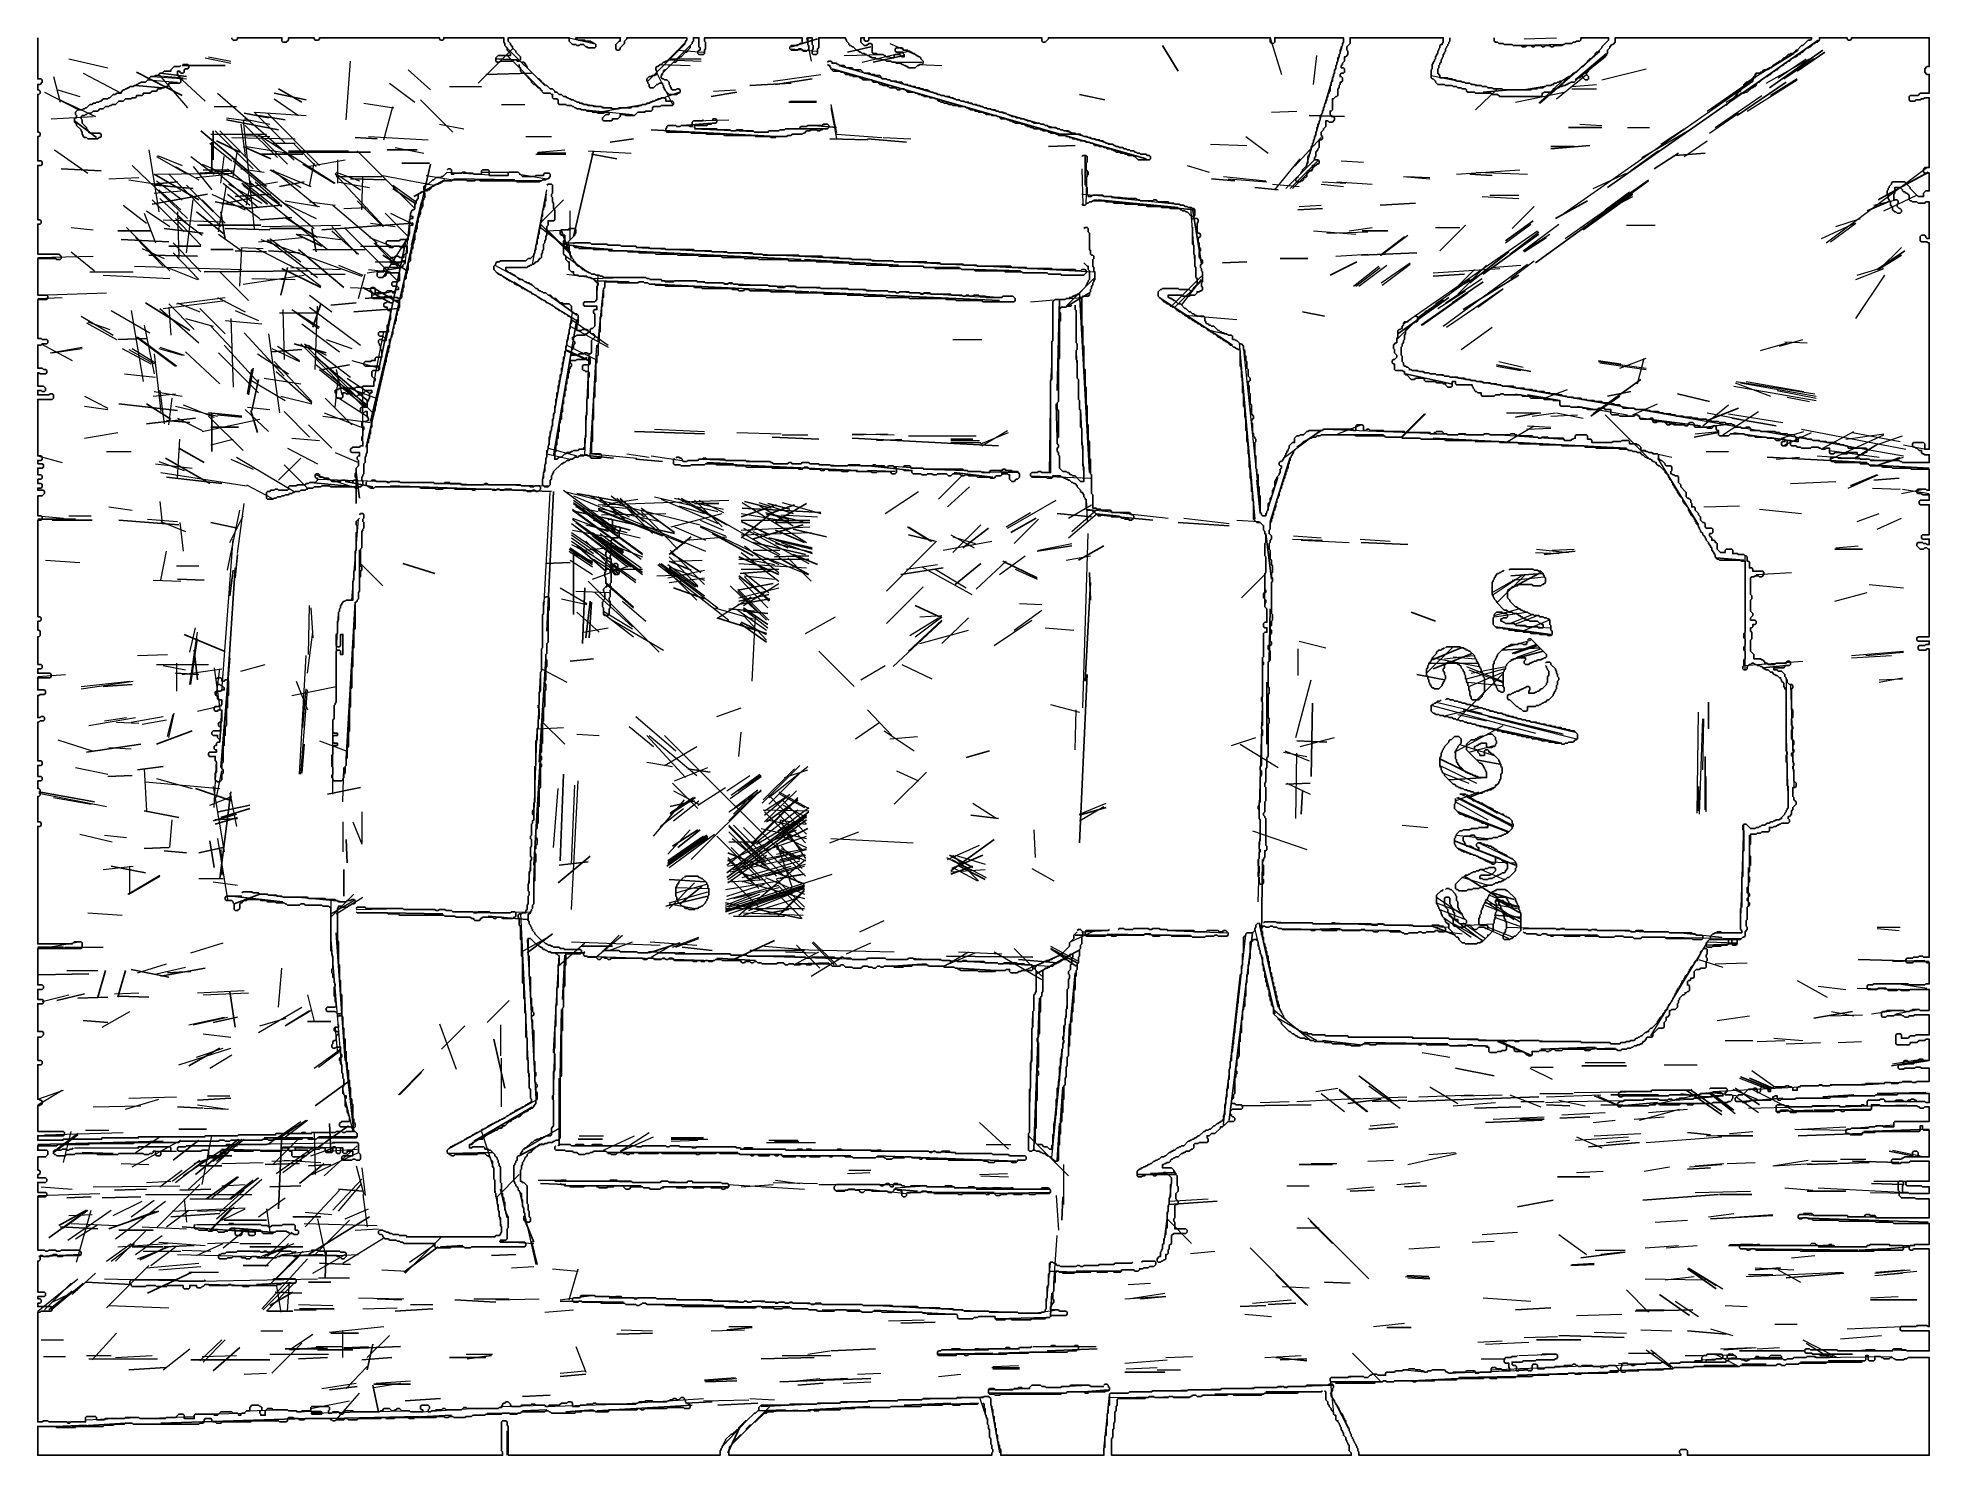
# Model space of a CAD drawing. Header units: metres. Extents: x 0 to 426, y 0 to 320.
import ezdxf

# ---------------------------------------------------------------- set-up
doc = ezdxf.new("R2010")
doc.units = ezdxf.units.M
for name, color, linetype in [('CUT', 7, 'Continuous'), ('FOLD', 1, 'Continuous'), ('OUTLINE', 3, 'Continuous')]:
    doc.layers.add(name, color=color, linetype=linetype)

msp = doc.modelspace()

# ---------------------------------------------------------------- linework, layer by layer
at = {"layer": 'CUT', "lineweight": 25}
for p, q in [((105.5, 317.75), (114.25, 309)), ((140.5, 311.5), (147.25, 318.25)), ((169.75, 317.75), (175.75, 319.5)), ((182.5, 316.5), (187.75, 317.75)), ((188.25, 314.25), (195.25, 315.75)), ((253.5, 318), (257, 312.25)), ((334.25, 318), (343.75, 318.25)), ((346.5, 310.25), (353.5, 316)), ((346.75, 310.5), (353.5, 316.25)), ((353.75, 286), (401.25, 319.25)), ((390.25, 308.5), (402.25, 317)), ((396.5, 312.25), (402.75, 316.5)), ((22.25, 312), (32.5, 306.75)), ((27.75, 311.75), (33.5, 311)), ((32.5, 313.5), (42.25, 313.5)), ((83.5, 312.5), (88.5, 308)), ((101, 311.5), (111.25, 311.75)), ((103.25, 315), (108.25, 314.75)), ((179, 312.75), (249.75, 292.5)), ((340.75, 307), (345.75, 311.5)), ((393.5, 310.5), (400.25, 315)), ((22, 309), (28, 308.5)), ((53.25, 307.25), (60.5, 305.75)), ((54.25, 308.25), (59.5, 305.25)), ((151.75, 306.5), (157.5, 307.5)), ((160.5, 309), (169.75, 309.5)), ((166.25, 309.25), (174.5, 310.5)), ((234.75, 307), (240.5, 305.75)), ((325.75, 307.5), (331.75, 308)), ((383, 302.25), (394, 309.75)), ((390.5, 306.75), (396.5, 310.5)), ((46.5, 302.75), (52, 301.75)), ((169.25, 305.25), (175.5, 305.25)), ((8.25, 301), (13.25, 297.25)), ((36.75, 298.75), (44.75, 292)), ((39.5, 292.25), (39.5, 298.75)), ((41, 298.75), (50.25, 289.5)), ((42.5, 301.25), (54.25, 299)), ((49.75, 302.25), (55.75, 301.25)), ((138.25, 299), (166.5, 297.5)), ((145.25, 300), (152, 300.5)), ((171.5, 299.25), (177, 299.25)), ((175, 300), (180, 299.5)), ((286.5, 302.25), (294.5, 302)), ((345, 299.5), (352.5, 299.5)), ((39.25, 289.5), (39.25, 296.25)), ((40.25, 296.5), (45.5, 294)), ((46.25, 295.25), (52.5, 292.5)), ((71.5, 297.25), (76.5, 297)), ((78.75, 294.5), (85.5, 294.5)), ((120.75, 275), (125.25, 294.25)), ((129, 296.25), (134.25, 297)), ((178.5, 297), (187, 296.75)), ((187, 297), (195.75, 296.25)), ((227.75, 295.25), (233.75, 295.5)), ((229.75, 298), (234.75, 298)), ((341, 294.75), (349.75, 295.5)), ((341, 295.25), (346.25, 295.25)), ((359, 289.75), (365.25, 294.25)), ((5.25, 290.25), (14.25, 289.75)), ((21.25, 291), (33.75, 279)), ((43.75, 292.75), (51.5, 286.25)), ((50.25, 293.5), (59.75, 293.5)), ((56.5, 294), (75, 294)), ((59.75, 291.25), (66.75, 287)), ((74, 227.5), (88.5, 291.25)), ((82, 291.5), (88.25, 291.5)), ((112.5, 293.75), (119, 293.75)), ((124.75, 293.5), (130.5, 292.5)), ((236, 286.5), (236, 293.25)), ((282.25, 285.75), (288.5, 292)), ((282.75, 285.75), (288.5, 291.5)), ((364.25, 290.25), (369.75, 293.75)), ((369, 293.25), (375.75, 293.75)), ((26, 286.75), (31.5, 287.25)), ((26.25, 289), (36.25, 283.25)), ((26.5, 286.5), (35, 285.75)), ((29.5, 289), (41.25, 277.25)), ((33.5, 286.5), (39.5, 280.5)), ((36.5, 289.25), (44.25, 289.75)), ((46, 287), (51.5, 282.5)), ((46.25, 286.5), (51.75, 282.25)), ((48, 287), (55, 281.75)), ((54.5, 286.25), (60, 287.25)), ((70.5, 288), (78.25, 287.75)), ((80, 285.75), (85.25, 282.25)), ((84.75, 284), (91.75, 287.75)), ((93.75, 288), (107.5, 287.75)), ((107.75, 287.5), (113.25, 287.5)), ((264.5, 288), (269.75, 287.5)), ((274.25, 286), (279.5, 285.5)), ((322.75, 289), (327.75, 288.75)), ((337.5, 269), (363, 287.5)), ((414.75, 283.25), (426, 289.5)), ((25.75, 282.25), (38.25, 284.5)), ((27.5, 283.5), (33.5, 278)), ((40, 282.75), (48, 281.25)), ((41.5, 282.25), (48.5, 283.75)), ((44.5, 284), (52.5, 284.5)), ((46.5, 281.25), (55, 282)), ((84.25, 273), (86.5, 282.75)), ((113.5, 278.25), (118.5, 283.25)), ((238, 283.25), (260.5, 281)), ((239, 283.25), (257, 281.5)), ((302.5, 282), (310.5, 282.5)), ((342, 279), (349.25, 283)), ((348.25, 276.5), (359.5, 284.5)), ((412.25, 280.75), (417.5, 283)), ((31, 279), (36.75, 273)), ((35.75, 280.5), (42, 275.5)), ((36, 277.5), (50.25, 277.5)), ((41.25, 280.5), (42.25, 274.25)), ((50, 278.75), (57.25, 279.25)), ((55.75, 279.25), (63, 274.75)), ((64, 276.5), (84.5, 278)), ((78.25, 280.25), (83.5, 275)), ((260.25, 281.25), (262.25, 268.75)), ((284, 281), (289.5, 281.25)), ((330.75, 274), (337, 278.5)), ((18, 276.25), (25.5, 276.25)), ((18.75, 274.25), (29.5, 273.75)), ((28.5, 276.75), (37.25, 275.75)), ((42.25, 276.75), (52.25, 276.5)), ((52.25, 276.75), (59.25, 276.75)), ((58.25, 275.5), (64, 272.75)), ((61.75, 276.75), (62.75, 271.5)), ((75.75, 273.5), (81.25, 268)), ((76, 273.5), (82, 268)), ((76.75, 244.75), (83, 274.25)), ((118, 276.25), (120.25, 270)), ((118.5, 273.25), (125, 272.25)), ((298.5, 276.25), (304.25, 276.25)), ((325.75, 266.5), (338.25, 275.5)), ((335, 271.5), (340, 274.75)), ((25, 270.75), (36, 270.5)), ((29.5, 272.75), (36.75, 272.75)), ((39, 272), (44, 272)), ((44.5, 271.75), (51.5, 271.5)), ((52, 271.75), (59, 271.25)), ((58.75, 272), (69, 263.5)), ((77.75, 270.75), (83.25, 267.25)), ((123.75, 272.5), (129.5, 272)), ((132.75, 271.75), (172, 269.75)), ((172.75, 269.75), (194, 268.5)), ((267, 269), (272.5, 269.25)), ((280, 270), (286.25, 270)), ((291.25, 266.25), (297.25, 269.25)), ((298.25, 270.75), (310.75, 271.25)), ((322.75, 264.5), (331.5, 271.5)), ((414.5, 267.5), (420.75, 271.75)), ((414.75, 267.5), (420, 270.75)), ((37.5, 267), (60.75, 267.25)), ((41, 267), (47.5, 260.5)), ((54.75, 261.75), (56.25, 268)), ((55, 267.75), (63.75, 263.5)), ((125.75, 265), (133.25, 264.75)), ((202, 268), (207.75, 268)), ((211, 267.5), (221.5, 267.25)), ((256.25, 259), (262.25, 265)), ((314.5, 266), (321.5, 266.5)), ((318.75, 260), (325.75, 264.75)), ((321.25, 258.5), (333.75, 266.25)), ((73.25, 263.5), (79.5, 260)), ((73.75, 261), (79.75, 261.5)), ((75.5, 263.5), (81.25, 260)), ((115.25, 261.75), (121.5, 257.25)), ((126.25, 251.5), (127.5, 263.25)), ((139, 264.25), (173.75, 262.5)), ((174, 262.5), (216.75, 260.5)), ((229.75, 240.25), (230.25, 260.75)), ((232, 259.25), (237, 262.25)), ((234.75, 262.25), (237, 221.75)), ((252.75, 261.25), (269.25, 250.5)), ((306.5, 253), (318, 261.25)), ((310.75, 256.5), (316.75, 260.75)), ((312, 255), (322.25, 262.25)), ((24.25, 260), (34.25, 253.75)), ((62, 254.5), (63.75, 259.75)), ((66, 259.5), (71.75, 260)), ((71.25, 258), (81.25, 258.75)), ((116.25, 225.5), (121.5, 256.25)), ((285, 258), (290, 257)), ((311.75, 255), (319, 260)), ((18, 251.75), (24.5, 252)), ((22.25, 252.25), (31, 245.75)), ((22.5, 252.25), (31.25, 245.75)), ((52.75, 249), (59.5, 249.5)), ((57.75, 250.75), (65, 248.75)), ((60.25, 250.5), (75.5, 235.25)), ((62.75, 247.75), (74.5, 237.75)), ((75, 233.25), (79, 250.5)), ((47.25, 239.5), (48.25, 245)), ((47.5, 239.25), (48.5, 245.25)), ((64.25, 245), (70.25, 246)), ((308.25, 244), (318.5, 241.75)), ((328.75, 246), (336.5, 244.5)), ((48.25, 235.75), (49.75, 242.75)), ((335.75, 239.25), (343, 238)), ((350, 234.5), (356.5, 239)), ((350.5, 235), (361.25, 242.75)), ((353.75, 239), (359, 240)), ((369.5, 239.5), (376.75, 237.75)), ((18.25, 237.25), (31.5, 235.75)), ((24.5, 237.25), (30, 233.75)), ((38.5, 235.25), (46, 234.5)), ((39.25, 226.5), (39.25, 235.25)), ((46.75, 236), (52, 231)), ((48, 235.75), (49.5, 230.75)), ((55.5, 235.5), (61.25, 229.75)), ((229.5, 237.25), (229.75, 229.5)), ((307.25, 229.75), (312.5, 235)), ((307.5, 229.75), (312.75, 235)), ((333, 234.25), (338.25, 235.25)), ((376.25, 233.5), (383.25, 236.25)), ((24.5, 232.75), (35.5, 234)), ((29, 233.5), (34.25, 233)), ((39, 232), (45.25, 232)), ((134.5, 231), (150.25, 230.5)), ((283.75, 227.5), (289.25, 231.25)), ((296.75, 230.25), (303.25, 230.25)), ((361.25, 234), (374.75, 232.25)), ((373.25, 229.75), (378.75, 230.75)), ((376, 232), (381.5, 232.75)), ((381.75, 234), (391.75, 232.25)), ((31.75, 227.25), (37.5, 224)), ((165.5, 229.75), (176, 229.25)), ((183.5, 229.5), (216.5, 227.75)), ((205.75, 229.25), (210.75, 229.25)), ((314.5, 229.5), (358, 227.25)), ((409.5, 225), (414.75, 228.25)), ((28.75, 225), (38.75, 219.25)), ((71.75, 222.25), (71.75, 214.75)), ((71.75, 221.75), (72.5, 216)), ((122.25, 225.75), (129.75, 225)), ((134.75, 224.75), (140.75, 224.25)), ((150.75, 224), (156.75, 223.75)), ((152.75, 223.75), (184.75, 222.25)), ((187, 222.25), (193.25, 222)), ((187.25, 223.25), (197, 222.25)), ((206.5, 221.75), (215.25, 220.75)), ((389.75, 225.25), (412.25, 224)), ((412.75, 223.5), (426.25, 222.75)), ((29, 220.75), (41.5, 219.25)), ((61.5, 219.5), (71.5, 218.5)), ((69.25, 219.75), (75.5, 218.5)), ((79.5, 218.75), (115.75, 217.5)), ((114.75, 186), (116.25, 217.5)), ((203, 215.75), (208.5, 221.25)), ((274.75, 220), (275.5, 212.5)), ((408.5, 218.75), (414.5, 221.25)), ((413.75, 220), (419.5, 220.5)), ((121.5, 217), (132.5, 215)), ((126.25, 216.25), (132.25, 211.25)), ((136, 213.75), (143.5, 208.25)), ((148, 215.5), (154.25, 209.5)), ((148, 214.75), (153.5, 214.75)), ((158.5, 211.75), (166.5, 214.5)), ((158.75, 213.75), (176.5, 212.75)), ((159.25, 215.25), (165.25, 213.75)), ((164.25, 212.25), (170.5, 214.5)), ((164.5, 214.75), (169.5, 213.5)), ((166.25, 210.75), (173.25, 214.75)), ((0, 211.25), (8.5, 211.25)), ((3.25, 211), (12.25, 211)), ((18.25, 211), (31.75, 210)), ((39, 210.5), (45, 209.25)), ((121.25, 213), (143.5, 208)), ((121.25, 210.5), (136.25, 199.25)), ((125.25, 211), (133.5, 208.75)), ((136, 213), (144.25, 204.5)), ((158.5, 207), (165.5, 212.75)), ((158.5, 210.75), (165, 207.75)), ((161, 206.75), (172.5, 210)), ((166.25, 210.5), (174, 210.5)), ((170.25, 209), (177.75, 207.25)), ((208.5, 204.75), (214.25, 209.25)), ((219.25, 208.25), (225, 211.5)), ((229.75, 212.5), (237.5, 211.75)), ((238.75, 212.25), (251.25, 211)), ((257, 210.5), (268.5, 209.75)), ((121.5, 205.25), (128, 199.5)), ((142.25, 203.25), (147.25, 207.25)), ((152, 208), (161.25, 203)), ((161.25, 206), (173, 203.25)), ((164.75, 207), (174.5, 204.75)), ((166.25, 208.75), (172.75, 206)), ((166.25, 206.5), (174.5, 204.5)), ((166.25, 205.75), (174.5, 203.75)), ((196.25, 207.75), (202.25, 206.25)), ((225.25, 204), (233, 205.25)), ((234.5, 202), (240.25, 205.25)), ((276.75, 208), (278, 197.75)), ((298.25, 206), (308.75, 205.5)), ((44.5, 198), (45, 203.25)), ((72.5, 198), (72.5, 204.25)), ((82.25, 201.25), (89.5, 199)), ((114.5, 201.25), (120, 201.5)), ((119.75, 204.5), (125, 201)), ((120.75, 189.75), (120.75, 203.75)), ((142.25, 201.75), (147.25, 199.75)), ((142.5, 203.75), (149.5, 199.25)), ((158, 202.75), (167, 198.75)), ((166, 202.75), (173.75, 203)), ((167, 202.5), (173.75, 198.75)), ((170.25, 203.25), (175.75, 201)), ((206.75, 196.5), (212.5, 201.25)), ((217.5, 201.75), (225.25, 198)), ((339.5, 203.25), (346.5, 204)), ((378.25, 202.5), (384.5, 202)), ((405, 204.5), (411.25, 204.5)), ((31.5, 197.75), (37.5, 197.5)), ((42.75, 174), (44.5, 200.25)), ((43.25, 194), (44, 199.75)), ((124, 197.25), (140, 181.25)), ((157.75, 195.25), (165.75, 196.75)), ((158, 198.5), (165, 193)), ((158, 198), (164.5, 191.25)), ((158.25, 199), (165, 199.5)), ((159.25, 198.25), (164.75, 192.75)), ((194.5, 198.75), (204, 200.25)), ((236, 174.75), (237.25, 197)), ((237, 199.25), (237.25, 193)), ((271.25, 193.5), (276.75, 199)), ((331.25, 195.25), (338.75, 199.25)), ((332, 198.5), (339, 199)), ((69.5, 157.25), (71.5, 192.5)), ((122.75, 183.25), (123.25, 195.75)), ((123.5, 184.5), (124.5, 192.75)), ((124.25, 184.5), (124.75, 192.5)), ((143.25, 195.75), (150.25, 193.25)), ((157.75, 195.5), (164.75, 188.5)), ((157.75, 195), (164.25, 188.5)), ((157.75, 192), (165, 193.25)), ((158, 192.75), (164.75, 194.25)), ((121.5, 190.25), (126.5, 185.75)), ((153, 189), (164.25, 185.5)), ((155.75, 191), (161.5, 190.5)), ((158.25, 187.75), (164.25, 183.5)), ((158.5, 188), (164.25, 185.25)), ((159, 191.25), (164.5, 187.5)), ((159, 190.5), (164.5, 190)), ((159, 189.5), (164.25, 184)), ((196.25, 181.5), (203.75, 188.5)), ((197.75, 191.75), (203.75, 189)), ((277.5, 179.25), (277.75, 191)), ((309.5, 190.25), (315, 188.25)), ((33, 185.25), (42, 181.5)), ((328.5, 187), (341, 185.25)), ((35.25, 181.75), (36, 175)), ((41.25, 155.25), (43.25, 180)), ((113, 156.5), (114.5, 179.75)), ((120, 179.25), (125.25, 179.75)), ((314.25, 179.5), (320.75, 182.25)), ((314.5, 177.5), (323.25, 181)), ((330, 181.75), (338.5, 182.25)), ((332, 179.5), (339.25, 181.5)), ((332.25, 181), (337.75, 183)), ((332.75, 181), (338, 182.75)), ((31, 176.5), (36.25, 176.25)), ((234.75, 138.25), (236.5, 176.25)), ((310.75, 176.25), (317, 175)), ((320, 166.25), (330, 176.25)), ((388.75, 177.75), (394, 178.25)), ((14.75, 173.5), (21.25, 174)), ((277, 160.5), (277, 174.5)), ((41, 161), (41.5, 168.25)), ((187, 168.25), (192.5, 162.5)), ((287, 153.25), (287.25, 169.75)), ((321.25, 168.25), (343.75, 162.75)), ((376.5, 164), (376.5, 170)), ((26.75, 160.5), (34.75, 163.5)), ((324.75, 164.75), (343.5, 160.75)), ((11, 158.75), (23.25, 160.5)), ((59.5, 154), (60, 160.5)), ((111.75, 133.25), (113.5, 161.75)), ((209.25, 157.5), (214.5, 159)), ((283.75, 161.25), (290.5, 161)), ((375.75, 145.75), (375.75, 157.75)), ((15.75, 153.25), (21.25, 153.5)), ((22.5, 154.75), (28.25, 155.5)), ((117.75, 134.25), (118.5, 153.75)), ((146.5, 155), (151.5, 154.25)), ((157.75, 150), (163, 153.5)), ((316, 157.25), (324.5, 153)), ((324.25, 157), (329.5, 156)), ((0.25, 149.75), (12.75, 147.5)), ((35.5, 150.5), (43.75, 147.75)), ((41, 130.25), (43.5, 149.75)), ((65.25, 149.25), (72.75, 150.75)), ((143, 151.75), (148.75, 146)), ((281.25, 151.5), (286.75, 151.75)), ((284.75, 144.75), (285, 150)), ((318, 152.5), (326.5, 153)), ((322.5, 148.5), (328.25, 150.75)), ((374.25, 145.5), (374.25, 151)), ((24, 145.5), (31.75, 144)), ((40.75, 145.25), (47.75, 146.75)), ((41.25, 144), (47.75, 146)), ((142.5, 144.75), (148.25, 148.5)), ((142.5, 145), (147.75, 148.5)), ((142.5, 146.5), (148, 147.75)), ((155.25, 131.5), (173.75, 145.25)), ((164.25, 143), (171.25, 148)), ((234.75, 144.5), (240.75, 146.25)), ((320, 148.5), (332.25, 142.25)), ((320, 145.25), (331.5, 140.75)), ((320.25, 145), (331.25, 140.75)), ((39.5, 143.25), (44.75, 144.75)), ((40, 142.5), (45, 144)), ((40, 143.5), (45, 143.75)), ((143, 137.5), (148.75, 141.25)), ((144.25, 137.25), (149.25, 141.25)), ((155.25, 130.5), (173.25, 143.5)), ((155.75, 142.25), (164, 134)), ((155.75, 142), (164, 133.75)), ((155.75, 140.75), (162.75, 133.75)), ((167.5, 138.5), (173.5, 141.5)), ((167.75, 140), (173.25, 144.25)), ((210.25, 144.5), (216.5, 143.75)), ((24, 137), (29.5, 137.25)), ((28.5, 136.5), (33.5, 136)), ((36.25, 136), (41.75, 137.25)), ((38.75, 138.75), (39.75, 132.75)), ((69.5, 139), (69.75, 133.75)), ((141.75, 133), (151, 139.5)), ((142, 133.75), (150.75, 140)), ((142, 134.25), (150, 139.75)), ((142, 133.5), (151, 139.75)), ((153, 139.75), (162.75, 130)), ((166.5, 137), (171.75, 134.5)), ((205.75, 132), (215.5, 139)), ((319.25, 138.75), (333, 133.25)), ((16.5, 133), (24.25, 131.5)), ((69, 126.25), (69, 132.25)), ((111.75, 129.5), (112, 135.75)), ((117.25, 129.25), (124.5, 135.25)), ((117.5, 133.25), (124, 134)), ((155.5, 136), (172.75, 129)), ((155.5, 135), (162.5, 128)), ((205.5, 135.5), (210.75, 132.75)), ((205.75, 131.25), (210.75, 133)), ((206, 132.5), (213, 135.5)), ((207.25, 133.25), (213.5, 130)), ((275.75, 117.5), (276, 134.5)), ((142.25, 130), (150.5, 129.5)), ((142.25, 123.5), (148, 129.25)), ((144.75, 124.5), (149.75, 128.5)), ((155, 123), (172.75, 128.75)), ((155, 122.75), (172.75, 128.5)), ((167.25, 130.25), (172.75, 131.25)), ((321.5, 130.75), (329, 126)), ((43.75, 126.25), (55.25, 125)), ((44.25, 124.5), (50, 126.75)), ((66, 121.5), (71.25, 126.75)), ((141.5, 124), (151, 126.25)), ((155, 124.75), (172, 121.25)), ((166.75, 121.75), (172.75, 127.75)), ((327.75, 127), (332.75, 125.5)), ((328.75, 125.5), (334, 122.5)), ((78.75, 122.5), (91.25, 122.25)), ((101.5, 121.75), (110.25, 121)), ((163.75, 122.25), (169.25, 123.25)), ((275.25, 120.25), (279.5, 101.25)), ((314.25, 119.5), (319.5, 117.5)), ((328.25, 122), (334, 121.5)), ((67.25, 118), (69.25, 89.25)), ((110.25, 113.5), (116, 117.75)), ((137.75, 113.5), (144.75, 115.75)), ((156.75, 112), (166, 116.25)), ((233.75, 117.5), (243.25, 117.5)), ((268.5, 75.75), (273.75, 118)), ((286.75, 118.75), (293.5, 119)), ((340.75, 117.5), (351.5, 117.5)), ((376, 115.25), (382.75, 115.5)), ((0, 114.75), (5.75, 114.75)), ((116.5, 113.5), (123.25, 113.5)), ((118.25, 103), (118.75, 113)), ((122.5, 115), (129.5, 115)), ((145.25, 114.75), (152, 114)), ((153, 112.25), (161.75, 111.75)), ((160.5, 114), (172.75, 114)), ((171.25, 111), (178.25, 111.25)), ((192.75, 110.5), (200.25, 111)), ((204.75, 112.75), (224.25, 112.5)), ((221, 112), (229.75, 111.25)), ((225, 108.75), (234.5, 114)), ((228.25, 114.5), (234.25, 111.25)), ((228.5, 114.25), (234, 110.5)), ((410.25, 112), (426.25, 111.5)), ((418, 111.5), (425.25, 111.75)), ((0.25, 108.5), (11.5, 108.75)), ((13.5, 103.5), (15.25, 109.5)), ((18, 103.5), (19.75, 109.5)), ((21, 109.75), (29.5, 108)), ((27.75, 108.25), (37.75, 110)), ((29.25, 109), (34.5, 109.25)), ((207.25, 110), (216, 109.5)), ((232.75, 97.75), (233.75, 109)), ((4.25, 102.75), (10.5, 104.25)), ((9, 103.25), (15.75, 103.5)), ((18.25, 103.75), (25, 103.5)), ((43.25, 104.75), (44.5, 96.75)), ((224.5, 69.25), (225.75, 103.25)), ((10.25, 98.25), (15.75, 97.75)), ((39.5, 97.75), (45, 99)), ((117.75, 85.5), (118, 100.75)), ((400.25, 98.75), (409, 100.25)), ((60.75, 98), (66, 98)), ((102.75, 94), (105.25, 83)), ((232.25, 92.25), (232.5, 97.5)), ((34, 88), (41, 92)), ((69.25, 90.75), (71.25, 73.25)), ((289.5, 93.75), (298, 92.75)), ((299, 93.25), (317.75, 93)), ((338.75, 91.75), (351, 92.25)), ((348.5, 91.75), (355.5, 92)), ((81.5, 81.5), (86.5, 86.5)), ((117.5, 70), (117.5, 85.25)), ((297.75, 85.75), (305, 80.25)), ((319.5, 87.5), (328.25, 85.75)), ((348, 88), (358, 88)), ((383.75, 85.5), (390.75, 82.75)), ((385.75, 85.25), (391, 83)), ((417.75, 88), (424.75, 89.25)), ((420.25, 88.25), (426.25, 89.25)), ((62.5, 79), (70, 84.5)), ((230.25, 72.5), (231, 83.25)), ((308.75, 80), (338.25, 81)), ((354.5, 81.5), (365.25, 81.5)), ((371.5, 82.5), (379.5, 77)), ((372.5, 82.5), (379.5, 77.75)), ((376.75, 82), (381.75, 78)), ((377, 82), (382.25, 78)), ((382.5, 83), (388, 79.25)), ((402.25, 81), (409.25, 81.5)), ((414.5, 81.75), (425.5, 82)), ((31.5, 78.75), (37.25, 78.5)), ((36, 80.25), (43.5, 80.75)), ((98.25, 71), (111.5, 78.75)), ((271.25, 79), (287, 79.25)), ((295.25, 79.5), (302.75, 80.5)), ((300.75, 80), (308.5, 80.25)), ((323.75, 78.5), (334.25, 78.75)), ((340, 79.25), (345.25, 79)), ((356.75, 79), (365, 79.75)), ((364, 79.5), (373.25, 79.5)), ((384, 80), (393.25, 80.75)), ((392, 77.75), (400, 78)), ((400.25, 78), (413, 78.25)), ((3.5, 68.5), (9, 72.5)), ((3.75, 68.75), (9, 72.75)), ((31.75, 73.75), (38, 73.75)), ((54.25, 55.75), (55, 72.75)), ((63, 69.5), (70, 74.5)), ((65.75, 75), (66, 68.75)), ((212.25, 75.25), (218.75, 69.25)), ((229.75, 66.75), (230.25, 75)), ((300, 73.75), (306.5, 74.25)), ((326.25, 75.25), (339, 75.75)), ((334, 76), (339.5, 76)), ((343, 76.25), (349.75, 76.5)), ((371.75, 73), (377, 72.5)), ((396.75, 72.25), (411, 72.75)), ((411.5, 73.25), (426.25, 73.75)), ((0, 70.25), (28.25, 71)), ((10, 68.5), (17, 68.25)), ((30.5, 66.75), (36.25, 71.25)), ((32.75, 63.25), (41.75, 69.25)), ((35.5, 63.5), (45.25, 71.5)), ((41.5, 69.25), (48.75, 69)), ((51, 71.75), (62, 71.75)), ((55.25, 69.75), (68.75, 69.5)), ((63.25, 72), (71.75, 72)), ((92.5, 68.25), (102.5, 68.5)), ((108.5, 67.75), (113.75, 70.5)), ((121.75, 71.5), (127.25, 71.5)), ((128.25, 68.5), (157.75, 68.5)), ((142.75, 71.75), (150, 71.75)), ((349.5, 69.75), (361, 70.75)), ((378.75, 72.25), (386.5, 72.25)), ((417.25, 68.75), (422.5, 67.75)), ((36.5, 65.5), (41.5, 65.5)), ((38.5, 67.75), (43.75, 67.75)), ((51.25, 65.75), (59, 66)), ((59, 61.5), (64.5, 66)), ((61, 65.5), (66, 65.75)), ((160.5, 68), (167.75, 68)), ((167.75, 67.75), (183.25, 67.75)), ((189.25, 67.75), (220.5, 66.5)), ((250.75, 63.75), (256.25, 64)), ((284.25, 65.75), (291.75, 65.75)), ((371.75, 64.75), (377, 65)), ((398.75, 65.75), (412.75, 66.25)), ((409, 66.5), (419.5, 66.25)), ((421, 67.5), (426.25, 67.5)), ((17.25, 60), (24.5, 60.25)), ((32, 60), (39, 60.25)), ((38, 58), (45, 63)), ((43.25, 58), (48.5, 62.25)), ((43.5, 58), (49.75, 62.75)), ((52.25, 60.75), (59.25, 61)), ((67.75, 60.25), (73.25, 59.75)), ((104.25, 60.25), (105.75, 53.75)), ((113.25, 61.5), (119, 61.25)), ((119.75, 61), (136, 61)), ((140.75, 60.75), (155.5, 60.75)), ((193, 60.25), (198.25, 59.75)), ((247.75, 63.5), (256.5, 63.5)), ((295.75, 59.75), (301.25, 60)), ((308, 60.75), (313, 61)), ((342.5, 63), (349.75, 63)), ((398.75, 59.75), (407.5, 59.75)), ((413.25, 61.5), (420.25, 61.25)), ((4.75, 52), (11, 55.5)), ((6.5, 58.25), (12, 58.5)), ((14.5, 58.25), (23.25, 58.5)), ((38.75, 51), (43.75, 56)), ((201.75, 59.5), (215.5, 59.5)), ((214, 59.25), (228, 59.5)), ((230.75, 53.25), (231, 58.5)), ((255, 56.75), (265.75, 57.5)), ((333.5, 56.25), (341.5, 57.75)), ((361.75, 57.75), (378.75, 59)), ((379, 59), (386.25, 59)), ((2.5, 49.25), (9.75, 54.5)), ((5, 51.75), (13.5, 51.25)), ((16, 51.25), (27.25, 55.25)), ((30, 54), (41, 54.75)), ((32.5, 51.75), (48.75, 50.5)), ((42, 53.25), (51.5, 53.25)), ((43.5, 51.5), (50.25, 51)), ((57.5, 54), (63.75, 54)), ((61, 45.5), (74.75, 54)), ((109.5, 53.75), (111.75, 48.25)), ((254.5, 53.5), (260, 48)), ((286.75, 53), (291.75, 48)), ((377, 53.5), (391, 54.25)), ((397, 53.75), (426, 52.75)), ((18.25, 51), (26, 51)), ((21.25, 47.25), (28.25, 47.25)), ((23, 44.25), (29.25, 47.25)), ((28.5, 47.25), (35.25, 47.5)), ((44.5, 51), (53.25, 50.5)), ((47.75, 47.25), (59.75, 47.25)), ((51.25, 42.75), (56.5, 48)), ((82.5, 41.5), (90.25, 47.25)), ((90.75, 47.25), (95.75, 47.5)), ((111.25, 48.5), (112.5, 43.25)), ((413.25, 46.5), (422, 47.25)), ((0.25, 45), (9.5, 45.5)), ((46.25, 43), (52, 43)), ((52.25, 38.75), (59.75, 46.25)), ((53.75, 40), (59.25, 45.5)), ((57.75, 45.25), (64.25, 45.5)), ((63.5, 43.5), (70.5, 43.25)), ((64.75, 40.25), (65, 46.25)), ((102.25, 45.25), (107.75, 45.5)), ((345.5, 43), (350.75, 43.25)), ((347.75, 44.75), (357.75, 46)), ((352.25, 45.5), (357.25, 46)), ((385, 46.75), (410.25, 46.5)), ((410.5, 46.5), (416, 46.75)), ((7.75, 36.5), (13, 41.25)), ((10.75, 39.25), (21, 38.75)), ((24.75, 36.75), (34.75, 41.5)), ((37.5, 38.75), (47.75, 38.5)), ((49.25, 38.75), (54.75, 39)), ((61, 39.25), (66, 39.25)), ((228, 41.75), (233.75, 41.5)), ((234, 41.75), (244, 41.75)), ((279, 41), (285.75, 34.25)), ((290, 39.25), (295.75, 39)), ((308.5, 40.75), (313.5, 40.5)), ((371.75, 42.25), (378.25, 37.75)), ((387, 42), (392.75, 42.5)), ((394, 40.25), (407, 41.25)), ((2.5, 33), (7.75, 37.25)), ((52.25, 34), (57.5, 37)), ((53.5, 37), (59.5, 36.75)), ((76.5, 35.5), (82, 35.25)), ((94, 35.25), (103.25, 34.75)), ((117.75, 35), (132, 34.75)), ((141.25, 34.25), (154.5, 34)), ((228.25, 31.75), (228.5, 36.75)), ((248.5, 35.5), (254.25, 36)), ((277.25, 34.25), (283.5, 34.5)), ((365.5, 36.5), (372.25, 31.75)), ((413, 35.25), (423.5, 35.25)), ((51.75, 32.75), (57.5, 32.75)), ((59, 33.25), (66.75, 33.25)), ((80.5, 32.75), (89, 33.25)), ((194.5, 30), (202.25, 30.25)), ((216, 31), (227.25, 31.25)), ((271, 33.75), (276.75, 34)), ((333, 33), (341, 33.5)), ((360, 32.75), (373, 33)), ((66, 27.75), (72.25, 27.75)), ((74.25, 22.25), (79.25, 27.25)), ((130.5, 27.5), (138.5, 27.75)), ((155.25, 28.5), (161, 29)), ((304, 29), (309.5, 29)), ((337.75, 26.25), (347.75, 26.25)), ((342.75, 27.25), (357.5, 26.75)), ((371.75, 28.25), (380.5, 27.5)), ((34.5, 21.75), (52.25, 21.75)), ((39.5, 19.25), (45.5, 24.5)), ((52.75, 18.75), (59.5, 25.5)), ((55.75, 24.25), (65.25, 24.25)), ((57, 24), (66.25, 24.75)), ((58.75, 22), (65.25, 22.25)), ((63, 24), (71, 24)), ((69, 24.25), (81.75, 24.75)), ((73, 21.75), (79.75, 22.25)), ((74.25, 19.5), (75.5, 25.25)), ((92.75, 22.25), (101, 22.25)), ((96.75, 22), (102.25, 22.75)), ((163, 22), (175, 22.25)), ((178.75, 23.75), (188.75, 24.25)), ((203, 23), (215.25, 23.25)), ((216.5, 23.25), (223.5, 23.5)), ((227.5, 23.75), (238.75, 24.25)), ((279, 22.25), (286, 21.5)), ((280, 21.75), (286, 22)), ((296.25, 23.25), (302.5, 17)), ((383.5, 23.75), (398.25, 23.75)), ((401.5, 23), (409, 23)), ((403.5, 21.5), (411.25, 21.5)), ((20.5, 19.5), (28.75, 20)), ((117.75, 18), (123.5, 18.5)), ((167.25, 16.75), (187.75, 17.5)), ((176.25, 17.25), (182.5, 17.5)), ((245, 19), (254, 19)), ((309.75, 17), (320, 17.5)), ((320.25, 17.75), (333.25, 18)), ((333.5, 18.25), (354, 19)), ((354.25, 19.25), (366.5, 19.75)), ((371.25, 21.25), (380.5, 21.25)), ((375.5, 20.5), (382.5, 20.5)), ((384, 20.75), (389.5, 20.75)), ((397.25, 21.25), (403.25, 21.25)), ((65.75, 15), (72, 15.75)), ((75.5, 16), (76.75, 10)), ((75.75, 16.25), (84, 16.25)), ((82.75, 12.5), (90.75, 13)), ((109.25, 13.5), (115.5, 13.75)), ((150.5, 16.75), (157.5, 17)), ((171.25, 16), (177, 16.5)), ((214.5, 14.25), (230.75, 14.25)), ((235.75, 14.5), (241.25, 15)), ((265.25, 14), (276, 14)), ((276.75, 14.5), (284.25, 14.5)), ((292.25, 16.75), (301.5, 16.75)), ((65.75, 8.5), (86, 9)), ((83.5, 8.75), (93.25, 9.25)), ((109.25, 10.25), (114.75, 10.5)), ((119, 10), (125.25, 10.5)), ((126, 10.25), (147.5, 11.5)), ((146, 12), (152, 12.25)), ((153.25, 11.5), (162.25, 12)), ((162.25, 10.25), (168.5, 10.5)), ((173.5, 10.5), (187.5, 11.25)), ((195.25, 11.5), (205.75, 12)), ((206, 11.75), (212, 12)), ((4, 6.75), (11, 7)), ((7.75, 6.75), (19.75, 7.5)), ((27.75, 7.5), (60.25, 8.5)), ((105.75, 0.25), (105.75, 5.75)), ((155.5, 0.75), (158.25, 6.75))]:
    msp.add_line(p, q, dxfattribs=at)
at = {"layer": 'FOLD', "lineweight": 18}
for p, q in [((119.75, 319.75), (125.25, 318.5)), ((173.25, 319.75), (174.25, 314.5)), ((277.75, 319.75), (280.25, 311.5)), ((335, 319.5), (342.25, 319.75)), ((38.5, 315.5), (43.5, 314.5)), ((99.25, 309.5), (107, 317.25)), ((105.75, 315.75), (113.75, 307.75)), ((137.5, 310), (146, 318.5)), ((144.25, 317), (150, 316.5)), ((169.75, 317.25), (175.5, 316.75)), ((181.75, 315.75), (190.25, 316)), ((185.75, 314.25), (196.25, 316.75)), ((192, 318.5), (197.75, 316)), ((285.75, 290.5), (294.25, 318.75)), ((287.5, 309.25), (288.25, 315.75)), ((338.5, 305), (352, 316.75)), ((348, 311.25), (353.25, 315.5)), ((384.75, 309.5), (396.75, 317)), ((389.75, 312.5), (395.75, 316.25)), ((7, 315), (15.75, 313)), ((10.25, 311.75), (18.75, 307.25)), ((26.75, 311.25), (32.75, 310.75)), ((27.25, 311.5), (33.75, 304)), ((31.5, 311.25), (37.75, 305.5)), ((37.75, 315.25), (43.5, 314)), ((69.5, 301.25), (70.5, 314.5)), ((139.5, 311.75), (143, 304.75)), ((140.5, 313.75), (147, 313.5)), ((142, 314.75), (149.5, 314.5)), ((142.25, 315), (149.5, 315)), ((165.75, 310), (176.5, 311.5)), ((180.5, 313.5), (242, 295.75)), ((193.25, 314.25), (199.25, 314.25)), ((198.5, 313.75), (203.75, 313.5)), ((314, 311.25), (328.75, 308.25)), ((342.25, 306), (349, 311.5)), ((352.5, 310.25), (362.5, 312.75)), ((380.5, 304.5), (387.5, 311.75)), ((389.5, 309.5), (399.25, 315)), ((392.25, 310.75), (398.5, 315)), ((1.5, 307.5), (9.25, 303.5)), ((3.5, 311), (5, 305.25)), ((4.5, 308), (9.5, 306.5)), ((24.75, 310.25), (31.5, 309.75)), ((25.75, 311), (33.5, 310.5)), ((40.5, 307.25), (57.75, 292.25)), ((79.25, 309.5), (85, 305.25)), ((92.75, 308.75), (100, 308.75)), ((138.25, 305.25), (144.5, 307.5)), ((152.25, 307.75), (157.25, 308)), ((324, 303.5), (329, 308.25)), ((332.75, 308), (338, 308.25)), ((333, 305.25), (344, 307.5)), ((334.5, 308), (341.75, 309.25)), ((338.25, 305), (343.5, 310)), ((344, 280.25), (386.5, 310)), ((345.75, 308.75), (351.25, 309.25)), ((345.75, 308.25), (351.25, 308.25)), ((376.25, 303.25), (386.75, 310.5)), ((377.25, 303.75), (384.5, 308.75)), ((380.5, 305.25), (387, 309)), ((385.25, 303.25), (396.5, 310.25)), ((4.5, 306), (13, 302)), ((39.75, 304.25), (44.75, 304.25)), ((48.75, 303), (55.75, 296)), ((49, 303), (60.5, 302.25)), ((51.75, 302.75), (63.5, 291)), ((53.25, 306), (58.75, 302.25)), ((73.5, 305), (80.25, 304)), ((78, 296.75), (80, 304.25)), ((86.25, 305.75), (93.5, 298.5)), ((104.5, 304.75), (109.75, 304.75)), ((122, 305), (130, 303.75)), ((123.5, 303.5), (134, 302.5)), ((126.25, 303), (138, 305)), ((169.5, 305.5), (175.5, 305.5)), ((178.75, 304.75), (180, 298.25)), ((178.75, 304), (180, 297)), ((278, 303), (283.75, 303.25)), ((376.75, 298.25), (383.25, 302.75)), ((378, 299.5), (388.5, 306.75)), ((3, 301.5), (12.5, 302)), ((40, 298.75), (48.5, 290.25)), ((42.5, 301.75), (47.5, 301)), ((45.75, 300.25), (46.75, 293.25)), ((46.25, 301.25), (48.75, 276.75)), ((46.5, 301.5), (52.25, 300.25)), ((46.75, 300), (54, 292.75)), ((90.5, 300.25), (96, 299.25)), ((148, 301), (155.75, 301.25)), ((148, 299.25), (164.75, 298.5)), ((347.5, 300.25), (352.5, 300)), ((358.25, 299.5), (363.25, 299.5)), ((361.5, 292.75), (372.25, 299)), ((365.75, 295.75), (371, 299.25)), ((3.75, 294.5), (11.25, 289.25)), ((25, 294.5), (27.25, 280.5)), ((38.75, 296), (43.75, 292)), ((39, 298), (51.5, 298)), ((43.75, 297.25), (58, 297)), ((44, 288.5), (45, 294.25)), ((46.75, 297.75), (52.25, 297.5)), ((47, 295.25), (56.5, 293.75)), ((49.5, 298), (67, 287)), ((50.25, 297.25), (56.25, 291.25)), ((53, 296), (58, 296)), ((56.5, 294.25), (70, 294.25)), ((57.75, 295.75), (62.75, 290.75)), ((72, 294.25), (85, 281.25)), ((74.5, 297.5), (88, 296.75)), ((80.5, 295), (87, 293.75)), ((110, 297.5), (115.75, 297.5)), ((112.75, 294), (118.75, 294.5)), ((124, 294.25), (133.75, 293.75)), ((180, 298), (190.25, 297.25)), ((190.5, 297.25), (196.75, 297)), ((264.25, 295.75), (272.5, 295.5)), ((272.25, 297.5), (277.25, 293.75)), ((283.25, 290.75), (289.25, 297.25)), ((371, 293), (376.25, 296.5)), ((26.75, 293), (33.75, 289)), ((27, 293.25), (32.5, 291)), ((31, 290.75), (36.25, 287.75)), ((34.5, 293), (39.75, 289)), ((35, 290.75), (39.25, 285.5)), ((37, 291.25), (48.25, 286.5)), ((37.25, 290), (42.75, 290)), ((39.5, 290.25), (49.75, 281.5)), ((41.25, 287), (42, 293)), ((42.75, 290.25), (65.25, 272)), ((44, 292), (62.25, 276.75)), ((45.75, 290.25), (51, 289.5)), ((52.25, 290), (59.25, 286)), ((52.5, 290), (61.5, 286.25)), ((53, 290), (63, 281.75)), ((60.75, 290.75), (69.25, 292.25)), ((61.25, 286.25), (62.25, 291.5)), ((67.5, 292.25), (67.5, 287)), ((112.25, 293.5), (119, 293.5)), ((235.25, 290.25), (235.5, 282.25)), ((259, 291), (264, 289.5)), ((278.75, 285.5), (284.5, 292.5)), ((281.25, 285.75), (287.75, 292.25)), ((293.75, 292), (298.75, 291.75)), ((319.75, 289), (334, 290)), ((403, 273.5), (425.75, 290.5)), ((16, 288), (22.75, 288.25)), ((20.5, 287.75), (30.25, 286.25)), ((26.75, 289), (43.75, 289.25)), ((26.75, 287.5), (32.5, 283.25)), ((35.75, 288.25), (43, 289)), ((40.75, 276), (42.5, 286.5)), ((41.75, 287), (47.75, 282)), ((43, 286.75), (50.5, 282.5)), ((47, 282), (48, 287.5)), ((48, 286.25), (54, 287.25)), ((49, 287.25), (54.5, 282.5)), ((67, 289.25), (72.75, 285.5)), ((67, 289), (78, 277.25)), ((67.25, 289.5), (72.5, 287.5)), ((67.25, 288.5), (77.5, 288.5)), ((67.5, 287.25), (74.75, 286)), ((73, 281), (73.25, 288.25)), ((77.75, 288.75), (89.25, 286.5)), ((80, 286.5), (85.25, 282.75)), ((87.5, 288.75), (93.5, 287.75)), ((92.25, 289.5), (104.25, 288.75)), ((100, 289.5), (108, 289.5)), ((108.5, 289), (114.75, 288)), ((236.25, 282.25), (236.5, 289.75)), ((267.25, 288.5), (276.75, 287.5)), ((268.25, 288), (277, 287.25)), ((278.25, 286.75), (284.25, 286.25)), ((289.25, 286.75), (294.25, 286.25)), ((289.5, 287.25), (294.75, 287)), ((292.75, 287.25), (300.75, 286.75)), ((307.75, 288.5), (313.75, 288)), ((308.5, 288.5), (313.75, 288.25)), ((324.25, 289.5), (335.75, 289)), ((344.25, 274.5), (363, 287.75)), ((350.5, 285.75), (358, 289.25)), ((421.25, 286.75), (426.25, 289.5)), ((19.25, 282), (24.5, 278)), ((25.75, 283.25), (33, 276)), ((26.25, 284.75), (32.25, 285.25)), ((27.25, 285.5), (32.25, 281)), ((33.5, 271.25), (35, 283.25)), ((37, 283.25), (42.25, 278)), ((39.25, 284.5), (46.75, 281)), ((42.75, 284.5), (50, 279)), ((55.5, 282.5), (62.75, 279)), ((55.75, 283), (63.5, 281.75)), ((61.25, 282.75), (67, 282)), ((66.5, 282), (76.5, 273.5)), ((69, 281.25), (74.25, 281.5)), ((72, 283), (77.75, 277.25)), ((111.5, 268.75), (114.75, 285.5)), ((235.25, 284.5), (247.25, 283.5)), ((242, 283.75), (257, 282.25)), ((259.75, 281.5), (260.75, 268.5)), ((284.25, 281.75), (289.25, 282)), ((325.5, 284), (333.75, 283.5)), ((327.25, 284.25), (333.75, 284.25)), ((332.25, 276.75), (337.25, 281.75)), ((353.25, 281), (358.75, 285)), ((353.75, 281), (359.5, 284)), ((413.75, 282), (418.75, 283.25)), ((416, 280.75), (423.5, 284.25)), ((24, 280.25), (26.5, 273.5)), ((24.5, 280.75), (29.75, 277.25)), ((28.25, 278.75), (42, 278.25)), ((31.5, 280.5), (31.75, 270.25)), ((31.75, 279.25), (37, 275.25)), ((50.5, 277.25), (68.25, 277.5)), ((66.25, 277.25), (72, 271)), ((75, 278), (80.5, 277.25)), ((79.5, 280.25), (84.5, 277.75)), ((82.75, 268.75), (84, 280)), ((113.25, 277.75), (119.75, 271.25)), ((120, 274.25), (120, 280.75)), ((316, 271.75), (321.75, 277.5)), ((330.75, 273.5), (336.5, 277.75)), ((334.75, 271.75), (342.75, 277.75)), ((346, 275.25), (352.25, 279.75)), ((358, 277.5), (364.5, 277.5)), ((402, 274.5), (409.5, 278)), ((404, 273.75), (409.75, 278)), ((405.25, 277.25), (410.75, 279)), ((7.5, 277), (12.5, 276.5)), ((20, 277), (29.75, 267.25)), ((22, 274.75), (28.25, 268.25)), ((30.5, 273.5), (36.75, 267)), ((40.75, 275.5), (46, 271.75)), ((49.75, 273.75), (59.5, 274.75)), ((50.25, 274.25), (73, 266)), ((51.75, 274.25), (63, 265.75)), ((52.25, 274.5), (59.25, 269.25)), ((58.75, 275.5), (68.25, 274.25)), ((66.25, 276.25), (72.25, 271)), ((69.25, 276.75), (81.25, 264.75)), ((74.75, 274.75), (79.75, 272.75)), ((78, 266), (83.75, 275.25)), ((113.25, 277), (119.5, 272.25)), ((114.5, 276.75), (119.75, 271.5)), ((114.5, 276.25), (119.75, 276.5)), ((118.5, 273.5), (124.25, 273.5)), ((287.5, 276.25), (297, 275.5)), ((290.5, 275.75), (299.75, 276)), ((295.5, 276.25), (300.75, 277)), ((302.5, 270.75), (308, 275)), ((302.75, 270.75), (308.75, 275.25)), ((307.75, 255.25), (338, 276.25)), ((315, 277), (320.5, 277)), ((331.75, 271), (338.25, 276)), ((335.75, 272.25), (340.75, 275.5)), ((0, 270.25), (12.5, 270.5)), ((7.5, 271.5), (12.75, 267.25)), ((23.5, 272.25), (28.5, 270)), ((30.5, 271.25), (36.25, 265.25)), ((45.5, 263.75), (46, 272.5)), ((45.75, 272.5), (50.75, 272.25)), ((49.25, 272.25), (57.75, 268)), ((62, 272), (73.75, 272)), ((72.75, 272.75), (82.5, 272.75)), ((76, 269.25), (82.75, 269.25)), ((119, 270.5), (124.25, 266.75)), ((134.75, 272.5), (238, 267)), ((292.5, 270.5), (299.75, 271)), ((302.75, 264.5), (309.25, 269)), ((303, 264), (309.25, 268.75)), ((316.75, 254.75), (335.75, 268.75)), ((332, 265.5), (337.25, 269.5)), ((415, 267.5), (420, 272.5)), ((11.75, 267), (21.5, 267)), ((14.75, 266.25), (29.75, 265.5)), ((21.75, 268.25), (46, 267.5)), ((28.5, 268.25), (36, 265.25)), ((46.25, 264.25), (60, 266.25)), ((48.25, 265.5), (58, 265.25)), ((57, 268), (68.25, 267.5)), ((58.25, 268), (63.75, 263.75)), ((61.5, 266.5), (69.25, 266.5)), ((67.75, 268.5), (73.25, 266.25)), ((72.25, 261), (73.75, 266.5)), ((74.25, 266.75), (82.25, 268)), ((74.5, 267.5), (79.5, 267)), ((103, 268.5), (111.75, 263.75)), ((103.25, 267), (109.5, 263.25)), ((107.25, 264.75), (121.5, 256)), ((119.25, 266.5), (124.75, 265.75)), ((125, 265.5), (132, 265.75)), ((126, 260.75), (126.25, 266.25)), ((140.5, 265), (148.25, 265)), ((148.5, 264.75), (178.5, 263.25)), ((231.75, 259.25), (238, 265.5)), ((255.5, 259.25), (262.25, 266)), ((257.75, 259.5), (262.25, 265.25)), ((296.5, 263.75), (302.25, 268.25)), ((297, 263.75), (302.5, 268)), ((297.75, 263.75), (304, 268.5)), ((314.5, 266.75), (329.5, 267.75)), ((315, 259.75), (322.75, 265.25)), ((317.25, 260), (325.5, 265.5)), ((318, 261.75), (323.75, 267.5)), ((320, 262), (326.5, 268.5)), ((320, 263.5), (327, 267.5)), ((327.5, 268), (334.25, 268.5)), ((409.75, 265.25), (416, 267.75)), ((409.75, 256.5), (416.25, 266.25)), ((410, 266.25), (415.75, 268)), ((0, 261.75), (15.5, 262.25)), ((0, 261), (5.5, 261.25)), ((28.25, 258.75), (42.25, 260.5)), ((31.25, 259.75), (42.25, 261.25)), ((40.5, 261.25), (46.75, 258)), ((61.25, 261.75), (66.25, 258)), ((70.5, 263.5), (75.75, 263.25)), ((75.25, 261.75), (80.75, 262.75)), ((179.25, 263.25), (191.25, 262.75)), ((194.5, 262.5), (214.75, 261.25)), ((211.25, 261.75), (217, 261.25)), ((223.75, 260.25), (235.25, 261.25)), ((315.5, 258.75), (321.75, 262.75)), ((317.5, 254.5), (330.25, 263.25)), ((324.5, 259), (330, 263)), ((9.75, 257), (17, 252.75)), ((11.25, 255.75), (16.25, 254)), ((16.5, 258.25), (25.25, 253.25)), ((21, 258.25), (23.75, 242.25)), ((27.5, 258.75), (36.25, 251)), ((29.5, 259.75), (35.25, 254)), ((29.5, 259), (30, 252.75)), ((31.5, 260), (36.5, 258)), ((33.25, 256.5), (39.5, 254.75)), ((36.5, 258.75), (42.25, 253)), ((42.25, 256), (50.5, 255.25)), ((43.5, 256.5), (44, 241)), ((44.5, 258.25), (49.75, 256)), ((54.5, 257.75), (63.25, 257.75)), ((55.25, 258.5), (55.5, 247.25)), ((57.25, 258.5), (63.5, 254.5)), ((58.25, 257.75), (63.25, 254.25)), ((61.25, 259), (72.75, 250.5)), ((62.5, 245), (63, 259.25)), ((78.5, 251.5), (79.5, 256.5)), ((118, 243.75), (120.5, 257.75)), ((120.25, 256.25), (128.5, 250.5)), ((258.5, 257.25), (270.25, 256.25)), ((306.25, 251.75), (313, 258.25)), ((11, 255.5), (17.75, 251.75)), ((24, 255), (26.25, 244)), ((39, 254.75), (43.75, 249.75)), ((46.5, 253.25), (55.5, 243.5)), ((52, 253), (54.5, 235.25)), ((59.5, 255.25), (68, 249)), ((65, 251.75), (70.75, 249.75)), ((75.75, 242), (78, 253.5)), ((113.75, 220), (119.5, 252.5)), ((120, 254.75), (128.5, 250)), ((206.25, 251.75), (212.75, 251.75)), ((263.5, 254), (268.75, 252.75)), ((320.75, 249.5), (327.75, 254.5)), ((392.5, 250.25), (397.75, 251.75)), ((0.75, 250.75), (7.75, 247)), ((2.75, 248.75), (10, 250)), ((3.25, 248.75), (10, 249.75)), ((19, 249.75), (25.5, 246.25)), ((20.5, 249.5), (26.25, 246.25)), ((21.25, 249.75), (26.5, 246.5)), ((26.25, 248.5), (27.75, 235.5)), ((27.25, 249.75), (32.5, 248.25)), ((27.5, 250), (33, 248.25)), ((33.25, 249), (41, 241.75)), ((40.75, 248.75), (49.75, 239.75)), ((42, 250.5), (49.75, 242)), ((49.5, 248.5), (56.5, 244)), ((52.75, 249.75), (59, 246.75)), ((54, 250.25), (59, 247)), ((59.25, 250.75), (73.5, 236.5)), ((60, 250.75), (65, 248.25)), ((61, 250.5), (70.5, 243.25)), ((119, 249.5), (124.5, 247)), ((119, 249.25), (124.5, 246.75)), ((119.25, 250.5), (125.75, 247.25)), ((123.25, 225.75), (124.25, 248.5)), ((124.5, 225.5), (126, 250.5)), ((234, 249), (234.25, 244)), ((270.75, 251), (274.25, 211.25)), ((271.75, 249.5), (275.25, 215.75)), ((356.5, 245.25), (362.5, 247.5)), ((360.5, 241.75), (362, 247.5)), ((388.25, 249.25), (394.25, 251)), ((393.75, 251.25), (398.75, 251)), ((19.5, 244), (26.5, 243.25)), ((51, 243), (59.25, 241.75)), ((53.25, 246.75), (61.75, 237.75)), ((53.75, 244.5), (61.75, 237.5)), ((62.75, 246), (74.25, 237)), ((63.5, 245), (74, 236.5)), ((67, 236.5), (67.75, 243.5)), ((67.25, 245), (68.5, 239.25)), ((69.75, 243), (75, 239.5)), ((70.75, 247), (77, 245.25)), ((228.25, 240.75), (228.5, 246)), ((271, 247), (273.5, 217.75)), ((309, 245), (333.5, 240.75)), ((319.5, 243.25), (420.5, 225.5)), ((328.75, 245.75), (334.25, 244.75)), ((329.25, 246.75), (334.75, 245.5)), ((351.75, 247), (356.75, 246.25)), ((351.75, 246.75), (362.5, 245.25)), ((352, 246.5), (362.5, 245)), ((10.5, 239), (15.75, 236.25)), ((26, 239), (31, 239.5)), ((26.25, 240), (32.5, 239)), ((27.5, 240.25), (28.5, 232.75)), ((47.75, 242.75), (55.75, 238)), ((54.75, 239), (61.75, 237.25)), ((67.5, 238.75), (74.5, 234.25)), ((70.25, 240.75), (76.25, 238.5)), ((73.25, 227.75), (73.25, 241)), ((333, 239.5), (339.25, 238.5)), ((339.5, 238.5), (344.75, 240.5)), ((382.25, 241.25), (400.75, 238)), ((382.5, 242), (390.5, 239)), ((382.75, 242.25), (400.5, 239.5)), ((383.75, 242), (400.75, 239)), ((385, 242.25), (398, 240)), ((392, 240.25), (400.75, 238.5)), ((394.25, 238.75), (399.25, 237.75)), ((10.5, 236.75), (15.75, 236)), ((29.5, 232.5), (30.25, 238.5)), ((31, 236.75), (40.5, 234.5)), ((32.75, 237), (39.75, 234.25)), ((38.5, 234.5), (46.25, 226.75)), ((40.5, 234.75), (46, 234.25)), ((47.25, 236.5), (52.25, 236)), ((64.25, 234.5), (75, 233)), ((64.5, 235.25), (73.5, 231.75)), ((64.75, 238.5), (70.75, 232.5)), ((228, 221.75), (228.25, 236.5)), ((235, 236), (235.75, 219.75)), ((331, 235.25), (338.75, 235.25)), ((336.75, 234.5), (342, 235.25)), ((341, 234.5), (347, 234.75)), ((342.25, 235.25), (348.25, 234)), ((347, 236.75), (358.25, 234.75)), ((353.25, 234.75), (363, 225)), ((359.5, 234.75), (365, 237.25)), ((375.25, 232.25), (381, 237)), ((376.25, 235.25), (383.75, 233.75)), ((379.75, 230.25), (387.75, 235.5)), ((381, 235), (393.25, 233)), ((10.5, 229.5), (18, 230.75)), ((31.5, 234), (37, 231.25)), ((37, 231), (50, 233.75)), ((61, 232.5), (66.25, 227.25)), ((139, 231.5), (150.25, 231)), ((157.5, 230.75), (167.5, 230.5)), ((167.75, 230.25), (173.5, 230.25)), ((183.5, 230.5), (193, 230.25)), ((183.5, 230.25), (191.5, 230.5)), ((212.5, 228.25), (218.75, 230.75)), ((212.75, 227.75), (218.5, 231.25)), ((281, 225.25), (289, 231.25)), ((290, 231.5), (317.25, 230.5)), ((293, 230.5), (298.25, 232.5)), ((313.75, 230.5), (325.25, 230.25)), ((326.25, 230.5), (343.75, 229.25)), ((331.25, 228.75), (337.25, 232.25)), ((335.5, 231.5), (341, 231.75)), ((335.75, 232.25), (341, 232)), ((364, 233.5), (369.25, 232.75)), ((373.5, 230.5), (378.75, 231)), ((382.25, 230.75), (396.25, 228.75)), ((393, 229.5), (398, 231)), ((393.75, 228), (399.75, 230.75)), ((397.5, 231.5), (421, 227)), ((402.25, 227.25), (409.25, 231)), ((404, 224.75), (416, 230.25)), ((407.5, 229.25), (416, 230.5)), ((409, 230.75), (419.75, 228.75)), ((15.5, 226.5), (21, 226.5)), ((31.5, 220.5), (32, 229.25)), ((39, 228), (44, 229.25)), ((56.25, 227.25), (63, 223.75)), ((57.25, 229.5), (63.5, 229)), ((67, 226.25), (72.25, 224)), ((114.75, 226), (120, 224.75)), ((115, 227.25), (121.5, 225.5)), ((124.75, 226), (135, 225)), ((132.75, 226), (137.75, 225.25)), ((189, 229), (194.75, 229.25)), ((196.25, 230), (211.5, 230)), ((205.75, 229), (212.25, 229)), ((205.75, 228.5), (212.5, 228.5)), ((361.5, 226.75), (368.25, 225.25)), ((376, 226.5), (381, 226.5)), ((390.25, 229.75), (396.75, 228.75)), ((403.75, 226.75), (415, 225.25)), ((415, 228.25), (420.25, 230)), ((420.5, 228), (425.5, 227)), ((0, 225.5), (5.5, 224)), ((26.5, 223.75), (34.75, 222.75)), ((27.25, 224.25), (33, 222.25)), ((27.75, 221.75), (47, 218.75)), ((43.5, 224.75), (48.5, 222.5)), ((44.75, 225.25), (57.75, 217.5)), ((54.25, 220), (59.25, 225)), ((55.5, 223.5), (60.75, 218.25)), ((138.25, 225.5), (145.25, 224.5)), ((149.25, 224.75), (164.75, 224.25)), ((176, 223.5), (186.25, 223.25)), ((192, 223.25), (198.5, 222.75)), ((199.5, 222.5), (209.25, 222.25)), ((209.5, 222), (221, 221.75)), ((215, 222.25), (220.5, 222)), ((277.75, 210.75), (282.25, 225.25)), ((365, 225), (374.25, 210)), ((391.75, 224.75), (397, 225.25)), ((401, 225.5), (416, 224.5)), ((414.75, 223.5), (419.75, 225.25)), ((415, 223.5), (420.5, 225.25)), ((47, 219), (52.75, 216)), ((62.75, 221.25), (70.25, 218.75)), ((63, 220.25), (85.75, 219.5)), ((89.25, 219.25), (115.25, 218.75)), ((118.5, 217.75), (131, 208.5)), ((118.75, 217.5), (149.25, 210)), ((191, 212.5), (198.5, 217.5)), ((205, 214), (210, 218.5)), ((224, 221), (237.25, 220.5)), ((276.75, 212), (279.5, 220.75)), ((395, 219.25), (405.25, 219.75)), ((408, 218.25), (414.75, 221.25)), ((413.5, 218.25), (419.75, 218)), ((420, 217), (425, 218)), ((420.25, 218), (426.25, 217)), ((16, 214), (21.25, 213.25)), ((27.5, 215.25), (28, 210.25)), ((42.75, 199.75), (45.5, 213.25)), ((45, 203.5), (46.5, 214.75)), ((114, 189.75), (115.5, 217.25)), ((120.5, 213.5), (136, 202.25)), ((120.5, 213.25), (132.25, 204.75)), ((120.75, 216.5), (150.5, 204)), ((120.75, 215.5), (130, 209)), ((120.75, 215), (130.75, 208)), ((120.75, 214.75), (136.25, 203.5)), ((121.25, 214.25), (136.25, 203.25)), ((121.25, 214), (126.25, 213)), ((124, 216.75), (133.25, 211.75)), ((126.25, 214.5), (155.75, 215.5)), ((126.25, 213.75), (140.25, 210.75)), ((126.25, 213.5), (145.75, 205.75)), ((126.25, 213.25), (140.75, 207.5)), ((127.25, 214.25), (132.5, 213.75)), ((128.75, 214.75), (135.25, 215.75)), ((129.25, 216.5), (139, 209.25)), ((130.5, 216), (138.5, 208)), ((131.25, 216), (136.5, 210.75)), ((131.25, 215.75), (136.75, 211.75)), ((139, 216.25), (153.25, 213)), ((140.5, 215.75), (153.25, 210.25)), ((143.5, 216), (154.5, 213.5)), ((144.25, 216), (155.25, 210)), ((144.5, 214.25), (150.25, 212.5)), ((145, 216), (167.25, 203.25)), ((149, 215.5), (154.5, 212.75)), ((158.75, 215), (173.25, 206)), ((162.5, 215), (170.25, 212.5)), ((162.75, 214.25), (170.25, 209.75)), ((167.75, 215), (176.5, 212.5)), ((218.5, 209.25), (229.5, 215.5)), ((232.25, 211.5), (237.5, 214.5)), ((233, 208.5), (238.75, 213.5)), ((236.25, 215.75), (236.5, 210.75)), ((236.5, 213.5), (254.75, 211.5)), ((375.5, 214), (383.5, 214.25)), ((388, 213.5), (397.5, 212.5)), ((0, 212), (5.75, 211.5)), ((7, 212), (12, 212)), ((24.75, 211.25), (31.5, 210.75)), ((27.75, 210.75), (33.25, 208.5)), ((32, 210.5), (32.75, 204)), ((43.25, 206), (46.25, 212)), ((70.75, 193), (72.25, 211.25)), ((120.25, 210.25), (133.75, 200.5)), ((120.5, 211.5), (128.5, 208.5)), ((120.5, 211.25), (136, 200.25)), ((121.25, 209.5), (133, 200.5)), ((123.5, 210), (135.75, 207)), ((127, 212.25), (141.5, 212.5)), ((127, 209.75), (132.75, 208.25)), ((142.75, 209.5), (154.25, 212.5)), ((143.5, 209.5), (150.5, 206.5)), ((149.25, 211), (154.5, 208.75)), ((149.25, 209.75), (155, 207.5)), ((149.25, 209.5), (167, 201)), ((158.5, 212.5), (169.25, 210.75)), ((158.5, 211), (174, 211)), ((158.5, 208.75), (174, 209.5)), ((159, 209.25), (173.75, 201.25)), ((164, 212.75), (172.5, 210.75)), ((164.25, 212.5), (169.25, 211.25)), ((167.5, 212.25), (175.75, 211.75)), ((196, 209.5), (201.25, 206.25)), ((196.25, 209.5), (201.5, 206.25)), ((206.25, 203.75), (212.5, 210)), ((218.25, 209.5), (223.75, 212.75)), ((220, 205.75), (225.5, 211.25)), ((232.25, 207), (238.75, 212.5)), ((238.5, 212.5), (243.75, 212)), ((258.25, 211.5), (268.5, 210.25)), ((270.25, 211), (275.25, 210.75)), ((410, 210.75), (415, 212.5)), ((414.5, 209), (420, 211.5)), ((41.5, 172.5), (44, 206.75)), ((120, 204.75), (125, 201.5)), ((120.25, 208.25), (129, 202.25)), ((120.25, 207.75), (134.75, 197.5)), ((120.25, 207), (125.25, 203.5)), ((120.25, 206.25), (130.75, 199.25)), ((120.25, 205.5), (125.25, 203)), ((120.5, 208.75), (128.5, 207.25)), ((123, 204.25), (128.25, 204.75)), ((123.5, 206.25), (130.75, 199)), ((125, 208.25), (131.75, 203.5)), ((125, 207.5), (136.25, 198.75)), ((126.75, 208), (132, 204)), ((126.75, 207.25), (132, 203.75)), ((130, 205.25), (136.25, 202.75)), ((146, 206.5), (155.25, 207.25)), ((158.5, 207.75), (174.25, 208.25)), ((158.5, 207.25), (167, 203)), ((159.25, 205.25), (167, 199.25)), ((161.25, 208.5), (169, 204.75)), ((167.5, 206), (174.5, 203.5)), ((191.25, 195), (202.5, 206.25)), ((204, 204.25), (215, 206.25)), ((205.75, 207.75), (211, 204.75)), ((206.25, 207.25), (211.25, 205.75)), ((225.5, 204.25), (233, 205.75)), ((235.5, 168.75), (236.75, 208)), ((282.75, 206.75), (289.5, 206.5)), ((283, 207.5), (289.25, 207)), ((284.75, 206.5), (295.5, 206)), ((298, 206.75), (304.75, 206.25)), ((405.25, 204.75), (410.25, 205.25)), ((1.75, 202), (9.5, 201.5)), ((27.75, 197.5), (29, 204)), ((31.25, 200.75), (36.25, 200.75)), ((72.5, 201.5), (77.75, 196.25)), ((119.75, 204), (125, 200.5)), ((120, 203.75), (125, 201.75)), ((120, 202), (125, 198.75)), ((125, 197.75), (134, 201)), ((125.25, 202.25), (130.25, 199)), ((129, 201.25), (134.75, 197)), ((139.75, 201), (155.75, 188.5)), ((140, 201.25), (153.25, 191.25)), ((140.5, 201.25), (150.25, 194)), ((140.5, 201), (148.5, 193)), ((142, 201), (148.75, 196)), ((142.25, 202.75), (148.75, 196.25)), ((142.25, 200.5), (150.25, 197.5)), ((142.5, 204.25), (150.25, 196.5)), ((143, 201.75), (149.75, 202)), ((158, 202.25), (173.75, 202.25)), ((158, 201.25), (173.25, 200.25)), ((158.5, 203.75), (167, 197.25)), ((161, 202), (166, 201)), ((161.25, 204.25), (167.25, 204.25)), ((164.25, 202.5), (173.5, 198.75)), ((169, 202.5), (174.25, 197.25)), ((195.75, 200), (202.75, 201)), ((199.25, 200.5), (210.5, 194.25)), ((211.5, 195.5), (218.25, 201.75)), ((216.75, 198.75), (222.5, 203)), ((231.75, 202), (237.25, 203)), ((337.5, 203.75), (342.75, 203.5)), ((337.75, 204.5), (345, 203.75)), ((341.25, 204.25), (346.25, 204.5)), ((384.75, 177.5), (384.75, 203)), ((26, 197.5), (32.25, 197.25)), ((128, 200), (136.25, 200)), ((128, 197), (134.25, 191.5)), ((128.25, 196.5), (134.25, 191.25)), ((139.5, 198.5), (147.25, 198.75)), ((142, 198), (150.25, 199.75)), ((142.25, 200.25), (148.25, 196)), ((142.25, 197), (150.25, 198)), ((156, 196.25), (162, 190.5)), ((158.5, 200), (167, 200)), ((159, 199.25), (164.75, 194.75)), ((159, 191.75), (167, 196.75)), ((159.25, 198.5), (166, 197.75)), ((202.25, 200), (209.25, 195.75)), ((220.25, 200), (225.25, 197.75)), ((276.5, 191.75), (276.5, 198.75)), ((327.75, 194.75), (333, 197.75)), ((328, 194.25), (334.75, 198.75)), ((329, 192.5), (335.25, 198.75)), ((332.25, 197.5), (339.5, 198.25)), ((387.25, 198.75), (395.25, 199.25)), ((412.75, 196.5), (420.5, 195.75)), ((117.75, 195.75), (123.75, 192.25)), ((118, 193.25), (123.75, 192)), ((121.25, 195), (128.75, 194.75)), ((125.5, 194.75), (134, 187)), ((131.75, 192.75), (137, 188.25)), ((153.25, 189), (160.75, 193.75)), ((158, 193.5), (167, 195.75)), ((191.25, 187.75), (199.5, 196)), ((221.25, 192.25), (226.25, 192)), ((405, 192.75), (412.25, 194.75)), ((61, 180.75), (61.25, 191.75)), ((61.5, 191.25), (62, 184.5)), ((67.25, 180.75), (67.75, 190)), ((127.5, 190.5), (134, 186.5)), ((127.5, 190), (134.25, 184.75)), ((129, 188.75), (141, 181.75)), ((152.5, 191.25), (161.25, 188.75)), ((157.75, 190.75), (164.25, 186.25)), ((159, 191), (164.5, 186.75)), ((161, 174.75), (161.75, 189.5)), ((173, 185.5), (179.75, 189.25)), ((192.75, 178), (203.75, 188.25)), ((196.5, 185), (203, 189)), ((197.75, 184.75), (203.75, 189.25)), ((198.75, 189.25), (203.75, 189.5)), ((203.75, 183.25), (209.75, 189)), ((215.5, 182.75), (224, 188.5)), ((220, 186.25), (226.25, 190.75)), ((328.25, 189.5), (333.75, 191)), ((328.25, 189.25), (335.5, 190.25)), ((331.75, 187.75), (336.75, 189.75)), ((332.75, 187.5), (338, 189.5)), ((334.5, 186), (340.5, 188.5)), ((34.25, 181.25), (35.5, 186.75)), ((34.25, 174), (36, 185.75)), ((34.5, 174), (36, 184.25)), ((60.75, 176.5), (62, 185.75)), ((123, 185.75), (128.5, 186.75)), ((198.75, 183.25), (209.75, 186.25)), ((227, 186.75), (233.5, 186.25)), ((284.25, 183.75), (290.25, 182.25)), ((331.25, 182.5), (336.5, 184)), ((333, 187.25), (340.75, 186.75)), ((22.5, 180.5), (29.25, 180.75)), ((59, 153.75), (60.5, 180.5)), ((67.25, 169.75), (67.25, 180.5)), ((176, 181.5), (184, 173.5)), ((276, 170.25), (276, 179.75)), ((284, 182), (284, 176)), ((313, 176.5), (319, 182.5)), ((314.5, 180), (324.75, 178)), ((317, 179.75), (323.5, 180.5)), ((319, 180.25), (324, 179.75)), ((333.5, 180.25), (338.75, 182)), ((384.5, 178.25), (397.75, 179.25)), ((408.75, 180.5), (420.5, 181.5)), ((408.75, 180), (417.75, 180.5)), ((412, 180.5), (420.5, 181.25)), ((0, 175.75), (6.25, 176.25)), ((26.75, 178.5), (38.5, 178.5)), ((28.25, 178.25), (33.25, 177.25)), ((31.25, 178.75), (31.25, 172.5)), ((32.5, 176.25), (41.5, 177.5)), ((39.75, 177.75), (41, 168.5)), ((40.25, 171.75), (41, 177.5)), ((45.75, 177), (51.25, 178.5)), ((112.75, 164.5), (113.25, 176.25)), ((113.5, 177.5), (119.25, 174.5)), ((185.5, 175), (191, 178.25)), ((194.75, 178.5), (201.5, 175.25)), ((283.5, 162), (287, 175)), ((313.75, 178.75), (324.5, 178.75)), ((322, 178), (330, 174.75)), ((322, 175.25), (330.5, 177.5)), ((322.5, 177.25), (330, 174.5)), ((322.5, 173.5), (330.25, 176.75)), ((323, 176.5), (330.75, 178)), ((394, 175.25), (394, 162.25)), ((415, 174.5), (420.25, 175.5)), ((415, 175), (420.25, 175.25)), ((9.75, 173), (21.5, 174.75)), ((9.75, 173.5), (20.75, 174.75)), ((57.25, 171.5), (67.25, 173.5)), ((58.25, 174.75), (60.75, 168.25)), ((59.25, 153.75), (60.75, 172.75)), ((59.75, 164.25), (60.5, 173)), ((322.25, 174.5), (330, 173.75)), ((395, 174), (395.75, 151)), ((11.5, 164.75), (22, 166.5)), ((15, 165.75), (20, 166.5)), ((21, 165.5), (28.25, 166.75)), ((29.25, 162.25), (30.5, 167.25)), ((29.5, 162), (30.75, 167.5)), ((36, 168), (41.5, 169.25)), ((134.75, 166.75), (143.75, 159)), ((153, 166.75), (158.5, 168.75)), ((228.25, 169.5), (234.75, 167.75)), ((233.75, 159.25), (234, 168.25)), ((275.25, 144.25), (276, 169.25)), ((314.25, 169.25), (337.5, 163)), ((315.25, 170), (325.5, 167.5)), ((317.25, 167), (324.75, 168.75)), ((320, 167.25), (326.5, 165.75)), ((321.5, 169.75), (332.25, 166.75)), ((326.75, 166.75), (346.75, 161.75)), ((330.75, 167), (346.5, 163.25)), ((374, 145), (374.25, 167.75)), ((374.5, 144.75), (375.25, 166.25)), ((375.25, 154.75), (375.5, 166.25)), ((17.75, 165.5), (22.75, 165.25)), ((23.5, 165), (29, 166)), ((66.5, 149.25), (66.5, 165.75)), ((111.75, 143.25), (112.5, 163.75)), ((112.75, 164), (118.5, 164.25)), ((113.75, 165.5), (118.75, 160.5)), ((121.5, 162.75), (126.5, 162.5)), ((133.25, 164.5), (138.75, 160)), ((137.25, 162.5), (146, 153)), ((137.75, 162.5), (148.5, 153.5)), ((141.25, 162.5), (173, 130.75)), ((158, 157.75), (158.5, 163.25)), ((184.25, 161.75), (189.75, 165.5)), ((190.75, 163.5), (197.5, 159)), ((192, 161.75), (198.25, 162.25)), ((269, 160.25), (274.5, 162)), ((284.5, 160), (292.25, 162)), ((319.25, 158.75), (330.25, 164.75)), ((394, 162), (394.5, 146)), ((4.5, 161.5), (12.25, 159)), ((16, 159.75), (21, 159.5)), ((63.5, 161.25), (69.5, 159)), ((141.25, 155.75), (148.5, 160)), ((271, 160.5), (279.5, 155.25)), ((280.75, 158.75), (286, 157.75)), ((281, 159), (286.5, 156.75)), ((283.5, 143.75), (283.75, 158.5)), ((320.25, 160.5), (328.25, 158)), ((322.5, 158.75), (328.25, 160.25)), ((8.5, 155.25), (15.75, 153.75)), ((24, 155), (24.5, 145.5)), ((39.75, 146.25), (40.25, 156.75)), ((40.25, 148.5), (41.5, 154.5)), ((68.75, 147.5), (69, 155.25)), ((137.25, 156.5), (143, 155.5)), ((143.5, 152.25), (151, 155.25)), ((155.25, 150), (160.5, 153.5)), ((156.25, 149), (162.75, 153.75)), ((163.25, 147.25), (171.75, 155.75)), ((163.5, 148), (170.5, 155)), ((164.75, 148.5), (173.5, 155.5)), ((164.75, 147), (171.75, 154)), ((168.25, 153), (173.5, 154.75)), ((193, 147), (200.25, 154.25)), ((193.5, 154.5), (198.5, 152.25)), ((316, 155.75), (324.25, 151.75)), ((316.75, 154), (322.5, 151.75)), ((0.25, 149.5), (15.5, 146.5)), ((24.25, 152), (41, 150.5)), ((26.75, 152.75), (34.75, 150.5)), ((39.5, 151), (42, 136.25)), ((43.25, 149.5), (44.75, 142)), ((116.25, 137.25), (117.25, 150.5)), ((120.25, 123.25), (121.75, 152.25)), ((120.25, 133.5), (121, 151.25)), ((143.25, 150), (149, 147)), ((147.25, 134.5), (163, 150.25)), ((148.75, 146.75), (155, 150.75)), ((155.75, 145.25), (163, 150)), ((155.75, 143.25), (162.25, 149.75)), ((156, 148.25), (163, 153.25)), ((156.75, 144.75), (162, 150)), ((157, 146.25), (162.25, 150.25)), ((163.75, 143), (171, 150)), ((163.75, 144.5), (169.5, 149.25)), ((167, 149.75), (173.75, 146)), ((167.25, 149.25), (172.75, 146.25)), ((281.5, 151.75), (286.75, 149.25)), ((319.5, 147.75), (324.75, 149.75)), ((320.75, 149.25), (331.75, 143.75)), ((376, 145.25), (376, 153.25)), ((3.5, 148.5), (12, 147)), ((38.75, 146.75), (43.75, 148.75)), ((73, 145.25), (73, 138.25)), ((138.75, 139.75), (145.75, 148)), ((140.25, 142), (145.5, 146)), ((143.25, 143.25), (149, 147.75)), ((155.25, 133.25), (171.25, 145.75)), ((161, 138.25), (171.25, 148.5)), ((161, 138), (171.25, 148.25)), ((163.5, 145.75), (173.75, 145.5)), ((163.75, 145.5), (168.75, 148.75)), ((163.75, 145.25), (172.5, 136.5)), ((164.75, 149), (173.25, 140.25)), ((166.75, 141), (173.75, 146.25)), ((167.75, 148), (173.25, 142.5)), ((168, 146.75), (173.25, 144)), ((210.75, 147.25), (215.75, 144)), ((234.75, 144.75), (240.75, 147.25)), ((234.75, 143.25), (240.25, 146.5)), ((319.5, 147.5), (326.75, 143.5)), ((319.75, 148.5), (332.25, 142)), ((322, 149), (329, 145)), ((29.75, 137.25), (30.25, 143.5)), ((68.75, 143), (68.75, 136.25)), ((71, 143), (73, 138)), ((142, 135.75), (147, 141.25)), ((155.5, 134.25), (171, 141.25)), ((156.75, 142.25), (168.5, 130.5)), ((157, 132.25), (173.25, 144.5)), ((159, 141.75), (171.5, 129.25)), ((162, 138), (172.25, 144)), ((163, 141.5), (173.25, 139.25)), ((164.5, 143.5), (170, 142.25)), ((167, 144.75), (173, 138.25)), ((167.25, 143.5), (173, 142.5)), ((167.25, 143.25), (173, 134.75)), ((178.5, 138.25), (185, 140.75)), ((224.5, 141.25), (224.75, 135)), ((273.75, 141), (286, 136.75)), ((307.5, 142.25), (313.25, 141.75)), ((321.5, 141.25), (326.75, 142)), ((383.75, 119), (384.5, 142.25)), ((9.5, 140.25), (16.75, 138.5)), ((15, 140), (20, 139.5)), ((40.5, 139.25), (42.75, 125.5)), ((41.25, 136.75), (41.5, 131)), ((142.25, 132.75), (152.5, 140.25)), ((155.5, 130), (169.75, 140.25)), ((155.75, 138.5), (163, 138.5)), ((156.25, 137.25), (172.25, 121.25)), ((156.5, 139.25), (164, 133)), ((156.75, 132.25), (173.25, 136.75)), ((159, 138.25), (166.5, 130.75)), ((163, 136.25), (173.25, 139.75)), ((166.5, 138.25), (170, 128.25)), ((166.5, 135.75), (173.25, 137)), ((166.75, 140.25), (173.25, 137.25)), ((167.5, 137.5), (172.25, 132.5)), ((167.5, 137), (173, 134.25)), ((178.75, 139.25), (197.25, 138.25)), ((205, 134.5), (212.25, 137.75)), ((275, 131), (275.5, 140)), ((319.75, 140), (326.75, 139.25)), ((319.75, 137.25), (328, 133.75)), ((323.25, 137.25), (329.75, 134.75)), ((324.75, 138.25), (332.5, 134.5)), ((385.75, 133), (385.75, 140)), ((14.75, 132.25), (21.5, 133)), ((20.75, 126.75), (20.75, 133)), ((110.5, 128), (111, 133)), ((155.5, 133), (169, 135.75)), ((155.5, 129.25), (164.25, 135.5)), ((155.5, 134.5), (161, 129.25)), ((156, 131.75), (173, 135.5)), ((158, 122), (173, 134.5)), ((158.75, 130.5), (171.75, 134.25)), ((158.75, 129.5), (173, 133.5)), ((160.5, 130.25), (169.75, 133)), ((164, 130.75), (172.75, 133)), ((166.75, 133.75), (171.75, 135)), ((167.25, 134.5), (172.75, 135.75)), ((204.75, 135), (210, 132.25)), ((205.75, 131.75), (213.5, 132.25)), ((206, 134.5), (213.75, 130.5)), ((206.25, 135.5), (212, 129.75)), ((206.25, 132.75), (211.75, 129.75)), ((206.75, 135.5), (213.5, 133.5)), ((224, 132.5), (229, 129.75)), ((325.25, 132.25), (330.5, 130)), ((327, 134), (333, 133.75)), ((385.5, 124), (385.5, 132.75)), ((20.25, 126.75), (27.5, 131)), ((20.5, 126.75), (27.5, 130.75)), ((36.25, 130.25), (41.75, 130.25)), ((39.5, 129.5), (45, 128.75)), ((143.75, 127), (150.75, 129)), ((144, 128.25), (151, 128)), ((155, 127.75), (167, 129.75)), ((155.25, 126.25), (163.75, 129)), ((155.25, 125.5), (167, 128.75)), ((155.5, 129.5), (164, 130)), ((155.75, 123.75), (179, 131.25)), ((155.75, 122.25), (172.75, 128)), ((156.25, 130), (162.5, 123.75)), ((156.75, 125.75), (167, 128.25)), ((157.75, 131.75), (162.75, 130.25)), ((159.25, 129.5), (172.75, 125.75)), ((159.25, 123.75), (172.75, 128.25)), ((164, 130.5), (172.75, 126.75)), ((166.5, 130.25), (172, 131.25)), ((166.5, 130), (172.75, 123.75)), ((167, 128.5), (172.5, 123)), ((275, 125), (275.25, 132)), ((321.25, 130.5), (326.75, 128.75)), ((47.5, 127.25), (55.75, 126)), ((58.75, 126), (69.75, 125)), ((66, 125.5), (66, 116.75)), ((66, 122.25), (71.25, 125.25)), ((67.25, 122.25), (73.25, 126)), ((142.25, 124.75), (151, 127.25)), ((142.25, 124.5), (148.25, 123.5)), ((155, 124.25), (162.75, 127.25)), ((155, 123.75), (162.75, 126.75)), ((159, 122), (171.75, 126)), ((160.25, 123), (170.25, 127)), ((167.75, 122.5), (172.75, 127.5)), ((315.25, 126), (320.75, 122.25)), ((315.25, 124.75), (320.5, 122.75)), ((326, 124.25), (334, 121.25)), ((326.25, 125), (332.75, 121)), ((326.25, 124.75), (333.5, 123.5)), ((326.5, 125.5), (334, 120.5)), ((327.25, 126.5), (332.25, 124.25)), ((328.5, 125.5), (333.5, 124)), ((328.5, 125.25), (333.5, 123.75)), ((11.25, 122.5), (19, 122)), ((71.75, 123.25), (82, 123.5)), ((94, 122.75), (101.5, 122.75)), ((98.5, 122.5), (111, 122.75)), ((108.75, 122.25), (110.75, 83.25)), ((155, 123.5), (172.75, 123.5)), ((156.75, 121.75), (168.25, 121.75)), ((159, 122.5), (172.5, 122)), ((185.25, 118.25), (190.75, 120.75)), ((276.75, 120.5), (287, 120.25)), ((287.25, 120), (293.25, 120)), ((292, 120.25), (302, 119.75)), ((300, 120), (318, 119.25)), ((316, 123.25), (321.75, 121)), ((316.75, 121.5), (323, 117)), ((318, 122), (325.5, 116.25)), ((318.75, 120.25), (325.75, 116.25)), ((321.25, 120.25), (326.25, 116.75)), ((322.25, 119.75), (328, 120)), ((328.25, 121.5), (334, 119.5)), ((2.5, 114.75), (9.25, 116)), ((34.5, 113.5), (41.75, 115.75)), ((66, 116.5), (68.5, 86.75)), ((109, 113.75), (115.75, 117.5)), ((110.25, 116.5), (112.25, 80.5)), ((117.25, 110.5), (123.25, 115.75)), ((120.25, 116), (140.25, 115.25)), ((125.75, 112.5), (131.75, 117.5)), ((126, 112.5), (131, 117.5)), ((128.75, 114), (134, 116)), ((138, 116), (148.5, 115.25)), ((138.25, 112.5), (143.25, 115.5)), ((143, 114.75), (149, 117)), ((143.75, 114.75), (149, 116.75)), ((171, 115.25), (176.25, 110)), ((174.5, 115.75), (179.5, 110.75)), ((174.75, 116), (180, 110.75)), ((182.25, 113.25), (187.75, 115.75)), ((232.75, 116), (238.25, 118.5)), ((235.25, 118.25), (241.25, 118.5)), ((241, 117.75), (259.75, 117.5)), ((254.5, 118.5), (268, 118)), ((269.25, 91), (272.25, 117.5)), ((274.25, 118.75), (278.75, 99.75)), ((280.25, 119), (307, 118.5)), ((315.5, 118.5), (321, 117.75)), ((326.5, 119), (331.5, 116.75)), ((326.75, 119.25), (332.5, 117)), ((331, 119.25), (355.75, 118.5)), ((356, 118.5), (362.5, 118.25)), ((363.5, 94.75), (376.5, 116.25)), ((366.75, 117), (384, 116.75)), ((370.25, 118), (379.5, 117)), ((376.25, 116), (382.75, 115.75)), ((376.75, 116.5), (383, 116.5)), ((378.25, 118), (384, 118)), ((414.5, 119.25), (419.75, 119.25)), ((414.5, 119), (419.5, 118.5)), ((6, 114.75), (14.75, 114.75)), ((22.5, 109), (29, 111)), ((116.25, 91.25), (117.5, 113)), ((123.75, 112.75), (152.25, 111.75)), ((138, 113.75), (145.5, 113.5)), ((143.75, 113.25), (155.75, 113.25)), ((163.5, 112.75), (187, 112)), ((163.75, 115), (172.75, 114.25)), ((168.5, 113.75), (175.25, 113.5)), ((170.5, 114.25), (193, 113.75)), ((170.75, 111), (176, 113.75)), ((174.25, 108.25), (181.25, 112.5)), ((196.5, 112.25), (228.25, 110.5)), ((204, 110.5), (211.25, 113.5)), ((204.25, 110.5), (209.75, 113.75)), ((207.5, 113.75), (217.25, 113.25)), ((215.5, 113.75), (226.25, 107.5)), ((220, 114.5), (226.25, 108.25)), ((222.75, 109.75), (231, 113.25)), ((228.25, 115), (234.25, 111.75)), ((374.25, 112), (379.75, 110.25)), ((378, 111), (385.25, 111.25)), ((6.5, 109.5), (13.5, 109.5)), ((26.75, 108.75), (33.25, 110.25)), ((54.25, 101.25), (55, 110)), ((267.25, 74.75), (271, 108.25)), ((396.5, 107.25), (403.25, 103.5)), ((1, 102.5), (7, 104)), ((17.25, 104.25), (22.75, 104.5)), ((36, 104.5), (46.5, 105)), ((37.25, 104), (47.5, 104.5)), ((60.75, 104), (62.25, 98)), ((101.25, 97.75), (106.25, 102.75)), ((401.25, 106), (407.5, 105.25)), ((410, 105.5), (422, 105.25)), ((414, 106.5), (421.25, 106.5)), ((419.5, 106.5), (425.75, 105.5)), ((14.5, 96.75), (20.75, 100.25)), ((34, 97.25), (42, 99)), ((35, 97.25), (42.75, 99)), ((49.75, 95.5), (59.5, 101.25)), ((50, 97), (56, 98.75)), ((55.75, 97), (61.5, 100.5)), ((56, 97.25), (61.25, 100.5)), ((223.5, 76.25), (224.25, 100)), ((228.5, 67.25), (232, 102)), ((278.5, 100.75), (286.5, 94)), ((279.5, 98.75), (288.25, 93.75)), ((378.5, 98.25), (385.75, 99.25)), ((404, 99.25), (411.25, 99.5)), ((404.25, 100.25), (409.25, 99.25)), ((413.25, 99.75), (418.25, 100.5)), ((418.75, 99.75), (423.75, 100.75)), ((37.25, 95.25), (43.5, 94.5)), ((67, 96.5), (67.5, 90.75)), ((90.5, 97.5), (94.25, 87.25)), ((91, 91.75), (96.25, 97)), ((104.25, 97.25), (104.25, 90.25)), ((295.25, 94.5), (303.5, 94.5)), ((303.75, 94.5), (308.75, 94.5)), ((309.75, 94.25), (317, 94.25)), ((318, 94), (347.5, 93.5)), ((391.25, 94.25), (397.75, 93.75)), ((31.75, 88.25), (43.5, 92)), ((35.75, 90), (41.75, 92)), ((38.75, 87.5), (43.75, 90.5)), ((62.25, 87.5), (68.25, 91.75)), ((63.25, 87.75), (68.25, 91.5)), ((104.5, 78.75), (104.5, 89.75)), ((116.25, 79.75), (116.5, 93.75)), ((229, 73.75), (230.75, 91.25)), ((312, 91), (318.25, 90)), ((320, 92.75), (326.75, 92.5)), ((329, 93.5), (336.25, 90.5)), ((329.75, 93.5), (336.5, 90.5)), ((347.75, 93.25), (354, 93.25)), ((380.25, 93.75), (386.5, 93.75)), ((387.5, 93.5), (393.75, 93.75)), ((394, 93), (401.75, 93.25)), ((405.75, 93.25), (411, 93.5)), ((81.25, 81.5), (87, 87.25)), ((336.25, 87.5), (341.25, 85)), ((336.5, 87.75), (341.5, 87.75)), ((348.75, 88.75), (357.75, 88.75)), ((366.5, 88.25), (374, 88.25)), ((383.5, 85.25), (390.5, 82.5)), ((386.25, 87), (391.5, 83.25)), ((418, 88.5), (424.5, 89.5)), ((0, 79.25), (5.5, 82.5)), ((0, 80.5), (5.75, 82.5)), ((20.5, 80.75), (31.25, 81)), ((38.25, 81.25), (43.25, 81.25)), ((68.75, 82.5), (71, 73.25)), ((267.25, 75.75), (268.25, 84.5)), ((288, 82.25), (293, 83)), ((289.25, 81.75), (294.5, 77.75)), ((293.25, 82.75), (299.75, 77.75)), ((293.25, 82.5), (299.5, 77.75)), ((294.75, 80.5), (308.5, 81)), ((300, 83.5), (307, 78.5)), ((311.25, 81), (323.5, 81.5)), ((313.75, 83.25), (320, 79.5)), ((320.75, 81.25), (330, 81.5)), ((331.75, 81.5), (338.75, 78.75)), ((338.5, 81.75), (346, 81.75)), ((340, 81), (352.25, 81.5)), ((346.25, 82), (363.75, 82.25)), ((350.75, 81.25), (356.25, 79)), ((351.5, 81.25), (356.5, 79)), ((364, 82.5), (372.25, 82.5)), ((365.25, 79.5), (376.25, 82)), ((369.25, 80.25), (379.75, 81.25)), ((370.25, 81.75), (376.25, 81)), ((376.5, 82), (382.5, 77.25)), ((377.25, 82), (383.25, 81.25)), ((377.5, 82.25), (397.25, 83.25)), ((382, 82.75), (387.5, 80.5)), ((382.75, 81), (387.75, 77.5)), ((386.25, 82.75), (396.25, 77.75)), ((397.5, 83.5), (407.75, 83.75)), ((408.25, 83.75), (413.75, 84)), ((411, 83.75), (416.25, 84)), ((416.5, 84.25), (426.25, 84.5)), ((12.5, 78.75), (23.25, 79)), ((19.75, 78.25), (27.25, 80.5)), ((36, 79.25), (42.75, 78.25)), ((37.5, 78.5), (43, 78.25)), ((92.5, 69.25), (112.25, 80.25)), ((275.5, 79.75), (282, 80)), ((283.75, 80), (298, 80.75)), ((319, 79), (328.5, 79.75)), ((334.25, 80), (339.5, 80)), ((339.75, 79.75), (344.75, 80)), ((342.75, 80.25), (348.75, 79)), ((343.5, 77), (353.25, 77.5)), ((345, 80), (362, 80.25)), ((352.25, 79.25), (357.25, 79.25)), ((361, 75.75), (370, 78.25)), ((363, 77.5), (371.75, 78.25)), ((385.5, 78.5), (405.75, 79)), ((406, 78.75), (421.25, 79.25)), ((416.25, 80), (425, 80)), ((1.5, 72.5), (19.25, 73)), ((5.75, 66.25), (7.5, 73.25)), ((10.75, 73.5), (16, 73.5)), ((45.5, 72.5), (53.75, 72.5)), ((51.75, 70.25), (59.25, 75.5)), ((54, 72.75), (61.75, 72.75)), ((54.25, 71.75), (60, 75.5)), ((54.5, 71.75), (60.5, 75.75)), ((55.5, 71.75), (60.75, 75.75)), ((62.25, 73), (62.5, 63.5)), ((97.25, 70.25), (105.5, 74.75)), ((100, 73.25), (102.75, 64.75)), ((109.5, 69.25), (117.5, 74)), ((131.25, 68.75), (137.75, 73)), ((300.25, 74.5), (305.75, 75)), ((328, 76), (339.5, 76.5)), ((350.5, 75.25), (355.5, 75.75)), ((350.75, 72.25), (361.25, 72.75)), ((359.75, 76), (366.5, 76.5)), ((376, 72.25), (383.75, 72.5)), ((381.25, 72.75), (386.5, 73.25)), ((396, 73.75), (407.75, 73.5)), ((397.5, 73.75), (407.5, 74.25)), ((409, 74), (418.25, 74.75)), ((0, 71.25), (5.75, 71.25)), ((6, 71.5), (14.5, 71.5)), ((8.25, 69.5), (22.75, 69.5)), ((15.25, 71.75), (22.75, 71.75)), ((21.25, 65.25), (32.25, 71.25)), ((22, 68.5), (27.5, 72)), ((24.75, 72), (37.75, 72)), ((26, 68.75), (31.25, 68.75)), ((33.75, 70), (45, 70)), ((33.75, 60), (43, 68.5)), ((35.25, 66), (42.5, 68.5)), ((37, 61.25), (39.25, 72.25)), ((39.5, 66.5), (46, 71.5)), ((40.25, 66.5), (46.5, 71.5)), ((42.75, 70.25), (71.75, 70.75)), ((50, 69), (60.5, 69)), ((53, 65.75), (59, 71.75)), ((53.75, 63.75), (62, 69.5)), ((55.25, 64), (62.75, 69.5)), ((61.5, 67.75), (67.25, 69.75)), ((61.75, 63.5), (72.25, 68.5)), ((64.5, 63.25), (72, 70)), ((65, 68.75), (72, 69.25)), ((120.25, 70), (127.25, 70)), ((122, 72.25), (127.5, 72.25)), ((127.5, 69), (134.5, 72.25)), ((131.5, 68.75), (138.75, 72)), ((142.75, 71.5), (151, 71.5)), ((142.75, 71), (148.75, 71.25)), ((145.5, 69.75), (152.5, 69.75)), ((158.25, 69.25), (168.25, 69.25)), ((164.25, 70.75), (175.25, 70.75)), ((164.75, 71.25), (171.25, 71.25)), ((166, 71), (171.5, 71)), ((168.5, 69), (189.75, 69)), ((187.75, 68.75), (193, 68.75)), ((200.5, 68.75), (205.75, 68.5)), ((206.75, 68.25), (214.75, 68.25)), ((213.75, 70.25), (219.25, 70.25)), ((223.25, 72.25), (232.25, 63.25)), ((308.75, 65.75), (319.75, 68.25)), ((313.5, 68), (319.5, 68.5)), ((346.5, 71.25), (358.5, 72)), ((346.75, 72), (352.5, 69.5)), ((353.5, 70.75), (358.75, 71.25)), ((362.5, 70.75), (379.5, 72)), ((418, 69), (425.25, 67.5)), ((18.75, 66), (25, 65.75)), ((27.5, 60.75), (32.5, 64.5)), ((30.25, 62), (36.5, 66.75)), ((31, 61.75), (37.5, 66.75)), ((41.5, 66), (50.75, 66.25)), ((52.75, 66.5), (59.5, 66.75)), ((55.5, 66.75), (63.75, 66.25)), ((71.75, 65.5), (73.5, 59)), ((73, 65), (73.75, 58.75)), ((182.5, 63.75), (187.5, 64)), ((182.75, 64.5), (187.75, 64.5)), ((231.25, 56.75), (231.25, 65.75)), ((287, 66), (292.75, 66)), ((299.75, 66.5), (305.5, 66.75)), ((346.75, 64), (352.75, 64.25)), ((362, 64.25), (367.75, 65.25)), ((372.25, 65.25), (379.5, 65.75)), ((373.5, 65.5), (380, 66)), ((380.75, 66), (387, 66.25)), ((391, 65.5), (399, 66.75)), ((391.25, 65.5), (399.75, 66)), ((399.75, 66.5), (405.5, 66.5)), ((406.25, 67), (412, 67)), ((0.75, 60.75), (7.75, 60.25)), ((12.5, 60.75), (32, 61)), ((24.5, 61.75), (30, 62)), ((26.75, 51.5), (36.5, 61.25)), ((39.25, 58.25), (45.25, 63)), ((40.25, 53.5), (50.5, 62.5)), ((41, 55), (46.5, 60)), ((41.5, 61), (46.75, 61.25)), ((60.25, 51.75), (68, 60)), ((66.5, 55.5), (73, 62.5)), ((67.75, 55.25), (73, 61.5)), ((103, 60), (104.5, 51.25)), ((103.5, 58.5), (108.5, 63.5)), ((108.5, 60), (112.25, 43.25)), ((112.75, 62.25), (118.75, 62.25)), ((116.5, 62), (127.5, 62)), ((127.75, 62), (140.5, 61.75)), ((140.75, 62), (146.5, 61.75)), ((147.5, 61.75), (153.75, 61.75)), ((155.5, 61.25), (172.75, 60.25)), ((158.5, 60.75), (165.75, 61.25)), ((165.75, 61.75), (175.75, 61.5)), ((166.25, 62.25), (171.75, 61.5)), ((176, 61.25), (194.25, 61.25)), ((180.25, 60), (186.75, 60.25)), ((187, 60.25), (195.75, 59.25)), ((193.25, 60.5), (200, 61)), ((194.75, 59.25), (201.5, 59.75)), ((200.25, 60.75), (206.25, 60.75)), ((206.5, 60.5), (219.5, 60.5)), ((211.5, 60.25), (228, 60.25)), ((212.25, 63.5), (218.5, 63.75)), ((212.5, 63.25), (218.75, 63)), ((253.75, 47.75), (255.5, 61.25)), ((281.5, 61), (286.5, 61)), ((295, 60.25), (301, 60.75)), ((306.25, 61.25), (311.5, 61.75)), ((373.5, 59.5), (386, 59.75)), ((393.75, 60.5), (400, 60)), ((401.25, 60.5), (421.25, 59.5)), ((413.75, 62), (426.25, 62)), ((0, 58.75), (14, 59.25)), ((5.75, 51.5), (11.25, 55.5)), ((6.75, 48.75), (16.5, 55.5)), ((8.75, 43.75), (12, 55.5)), ((17, 54.25), (23.5, 57.5)), ((17.5, 49), (28.75, 57.5)), ((21, 54), (26.25, 57.75)), ((24.25, 59), (48.25, 59)), ((29, 51.75), (34, 55.5)), ((30.25, 55.25), (46.75, 56)), ((33, 58), (33.5, 52.75)), ((34.25, 58), (43.75, 58)), ((36, 55.25), (42.25, 55.5)), ((39, 51), (44.25, 56.25)), ((41.5, 53.25), (46.75, 55.75)), ((49.75, 54), (55.75, 58.25)), ((51.5, 55.75), (52.25, 50.5)), ((69.25, 53.5), (74.5, 55.75)), ((73.25, 59), (74.25, 51.75)), ((229.5, 58.75), (230, 51)), ((255, 57.5), (263.75, 58)), ((413, 59.5), (426.25, 59.25)), ((7, 54.25), (12.25, 54.5)), ((7.5, 52.5), (17.75, 52)), ((8.5, 49), (13.5, 52.25)), ((21, 53.25), (26.5, 55.25)), ((23.5, 51.75), (33.5, 51.25)), ((35.75, 52.25), (50, 52.25)), ((41.75, 47), (47, 51.25)), ((60, 52.5), (76.5, 52)), ((60.25, 55), (66.25, 54.5)), ((62.5, 45.5), (70.25, 53.25)), ((63, 53.5), (64.75, 45.5)), ((71.5, 51), (76.75, 51.25)), ((283.75, 51.5), (288.75, 51.5)), ((286.25, 53.75), (300, 40)), ((364.5, 52.75), (371.75, 53.25)), ((376.5, 54), (382.25, 54.75)), ((383.5, 54), (391, 54.5)), ((397.25, 54.5), (403, 54.25)), ((407.75, 54), (414, 54)), ((414.25, 53.75), (422, 53.75)), ((15.5, 44), (21, 48)), ((16.5, 44), (21.75, 48)), ((17.5, 44), (24.25, 50.75)), ((18, 47.25), (29.25, 48)), ((22, 45.5), (28, 49.75)), ((22.5, 44.5), (29.5, 47.25)), ((25.5, 43), (31, 47.25)), ((27.25, 48.25), (37.75, 47.5)), ((35.75, 45.25), (41.75, 48)), ((38.25, 48), (45.25, 48.25)), ((45.5, 48), (52.5, 48)), ((50.25, 45), (57.75, 48)), ((51, 45), (56.5, 47.25)), ((51.75, 45), (57.25, 50.5)), ((68.75, 43.5), (78, 49.25)), ((82.75, 41.25), (91, 49.5)), ((83, 49.5), (90.75, 49.5)), ((83.75, 43.75), (89.5, 47.75)), ((91.25, 49.5), (98.25, 49.5)), ((104, 48.5), (111.75, 48)), ((229, 39), (229.75, 49.75)), ((273.25, 47), (286.25, 34)), ((309, 46.75), (316, 47.25)), ((323.25, 48.25), (328.25, 48.5)), ((325.5, 50), (333.5, 50.5)), ((342.75, 50), (349, 45.5)), ((362.25, 47), (369.75, 47.5)), ((367, 47), (374, 47.5)), ((381, 47.5), (404.5, 47.5)), ((381.25, 47.75), (387.75, 47.75)), ((401.25, 47.25), (412.25, 47.25)), ((417.25, 47.5), (423, 47.5)), ((15.5, 33.5), (25, 43)), ((23.75, 46.25), (32.25, 46.25)), ((24.5, 42.5), (36.25, 43.5)), ((27.25, 42), (36.75, 42.75)), ((31.5, 45.5), (50, 45)), ((32.5, 46.5), (39, 46.25)), ((46.5, 46.25), (52.75, 46)), ((50.5, 33.25), (60.75, 44.5)), ((55, 45.5), (63, 46.5)), ((62, 41.25), (69.25, 45.5)), ((67.25, 45.25), (72.25, 45.5)), ((106.75, 42.5), (111.75, 42.75)), ((227.25, 33.75), (228.25, 43.5)), ((259.75, 45.75), (265.25, 46.25)), ((345.75, 43.25), (350.75, 43.5)), ((351, 46.5), (357.75, 46.5)), ((395.25, 44.75), (400.5, 45.25)), ((0, 32.75), (9, 40)), ((1.5, 33), (7.5, 39)), ((3, 33), (10.25, 39)), ((15, 40), (36.25, 39.5)), ((34, 41.5), (40.75, 41.5)), ((36.5, 39.5), (63, 40)), ((50.75, 33), (57, 39.25)), ((51.5, 32.75), (58, 39.25)), ((53.75, 38.75), (54.75, 32.5)), ((56.25, 32.75), (56.75, 39.25)), ((63.25, 40.25), (70.25, 40.25)), ((77.5, 42), (83.25, 41.75)), ((116, 42.25), (121.75, 41.75)), ((119.75, 35.25), (121.75, 42.25)), ((245.75, 38.75), (250.75, 39)), ((308.25, 40.5), (313.75, 40.25)), ((308.75, 40.25), (313.75, 40)), ((362.25, 40), (375.75, 39.75)), ((366.75, 39.75), (373.25, 40.5)), ((372, 42.5), (379.75, 37.75)), ((372.5, 42), (378.25, 38.5)), ((385, 40.5), (406.75, 41.5)), ((385.5, 41), (391, 41)), ((387, 42.5), (395.75, 42)), ((392.25, 42), (397.25, 39.25)), ((414, 41.25), (422, 42)), ((414, 40.75), (420.25, 41.25)), ((414.25, 41.5), (420.75, 42)), ((416, 41), (423.5, 41.75)), ((3.25, 34.75), (9, 37.5)), ((58.75, 34.25), (66.5, 34)), ((72.25, 35.75), (82.5, 35.5)), ((84, 34.25), (89, 34.25)), ((98.25, 35.5), (106.25, 35.5)), ((103.25, 35.25), (113, 35.5)), ((117.75, 35.25), (124.75, 36.25)), ((125.5, 36), (131.25, 36)), ((128.75, 35.75), (139, 35.75)), ((148.25, 35.25), (158.75, 34.75)), ((161.25, 35), (178.75, 34.25)), ((245, 35.5), (253, 36)), ((245.75, 35.5), (254, 36.75)), ((273.75, 34.5), (282.5, 35.25)), ((280.5, 38.25), (286.5, 38)), ((325.75, 35.75), (336.5, 35)), ((358, 37.5), (363, 32.5)), ((369, 35), (374.25, 31.5)), ((413, 35.75), (419.25, 36)), ((16, 34), (29.5, 33.5)), ((57.75, 33), (62.75, 33)), ((73.25, 33.25), (81, 33.5)), ((114.25, 32.5), (120.75, 33)), ((154.75, 33.75), (169.5, 33.75)), ((176.75, 33), (185.25, 33)), ((188.5, 33), (207.25, 32)), ((189, 34), (208.25, 33)), ((191.75, 30.5), (199.75, 30.75)), ((206.25, 33), (220.5, 32.5)), ((224.5, 32.25), (229.75, 33)), ((272, 32), (278, 31.5)), ((301, 29.25), (308, 30)), ((346.75, 31.75), (357, 32)), ((360.25, 33), (366.5, 33)), ((380.25, 34), (385.25, 33.75)), ((0.75, 26.25), (5.75, 26.25)), ((12.25, 21.75), (17.75, 27.75)), ((36.5, 21.5), (41.5, 26.25)), ((37.25, 21.25), (42.25, 26.25)), ((50.25, 28.25), (55.25, 28.25)), ((56.75, 24), (62, 27.5)), ((65.75, 28), (78, 29.25)), ((68.75, 22.25), (68.75, 28.25)), ((131.5, 28.5), (138.5, 28.25)), ((151.75, 28.25), (159.25, 28.5)), ((155.75, 29.25), (161, 29.25)), ((324.5, 25.75), (330, 26)), ((326.25, 25.25), (336, 25.75)), ((335, 26.75), (342.5, 27)), ((350.75, 28), (358, 27.75)), ((361.25, 28.5), (368.25, 28.25)), ((377, 28.75), (382, 27.25)), ((391.5, 29.75), (396.5, 29.75)), ((397.75, 26.25), (405.5, 22.25)), ((406.25, 26.5), (415.5, 27.25)), ((407.75, 28.75), (425.5, 29.5)), ((1.25, 22.5), (6.25, 22.5)), ((11, 22.75), (16.5, 22.75)), ((11.5, 22), (27, 22)), ((17.5, 22.25), (25.75, 22.75)), ((28.25, 19.5), (34.25, 24.25)), ((37, 22.5), (44.75, 22.75)), ((52.25, 23), (65.5, 23)), ((62.75, 24.75), (68.5, 24.75)), ((69, 24.5), (74.5, 24.75)), ((96.5, 23), (102.5, 23)), ((121.25, 24.75), (123.5, 19)), ((167.75, 22.75), (178.75, 22.75)), ((173.5, 23), (178.5, 23.75)), ((204, 24), (214.25, 24)), ((211.5, 24.25), (221.25, 24.25)), ((224.25, 24.75), (238.5, 24.75)), ((245, 21), (254.5, 21.75)), ((254.25, 22.25), (260.25, 22.5)), ((276.5, 22.25), (284.75, 22.75)), ((325.25, 22), (330.75, 22)), ((333.75, 22.75), (342, 23)), ((358.5, 23.25), (364.75, 23.25)), ((362.5, 24), (368, 20)), ((363.5, 24), (368.5, 20)), ((371.25, 22.75), (376.25, 22.75)), ((375, 21.75), (382.75, 22.25)), ((376.5, 23), (382.25, 22.75)), ((378, 23), (383, 20.5)), ((379.25, 24.25), (386.5, 24.5)), ((380, 24), (387.25, 24.5)), ((381, 22), (393, 22)), ((387.25, 22.25), (392.75, 22.25)), ((387.5, 24.25), (392.5, 24.5)), ((398.5, 25.5), (403.75, 22.25)), ((400.5, 22.25), (417.75, 22.5)), ((405.5, 23.75), (413.75, 24)), ((410.25, 23.75), (418, 23.75)), ((418.25, 24), (423.5, 23.75)), ((46.5, 18.5), (51.5, 18.75)), ((69.5, 15.25), (74.25, 20.25)), ((117.75, 18.75), (123.25, 19.25)), ((150.25, 17.25), (157.25, 17.75)), ((150.25, 17), (157.5, 17.5)), ((171, 17), (176.25, 17.5)), ((184.75, 18.5), (190, 18.75)), ((203, 18), (208, 18.5)), ((215, 20), (221.25, 20)), ((215.25, 20.25), (221, 20.5)), ((215.25, 19.75), (221.25, 19.75)), ((245.25, 19.75), (252.25, 20)), ((252.25, 19.5), (257.5, 19.5)), ((291.25, 17.25), (292, 9.75)), ((291.75, 17.75), (298, 18)), ((308, 19.5), (313.25, 19)), ((317.75, 18.75), (336.75, 19.5)), ((327.5, 19.5), (350, 20.5)), ((348, 20.25), (362.5, 20.75)), ((356.25, 21), (362, 20.75)), ((64, 15.25), (71.75, 16.5)), ((67.25, 8.25), (72.5, 14.25)), ((75.75, 15.5), (81.75, 16.5)), ((76.25, 16.5), (84, 17)), ((130.5, 11.75), (150, 13)), ((160.5, 13), (166, 12.75)), ((181.5, 16.5), (187.75, 16.75)), ((184.25, 12.25), (203, 13)), ((205.25, 13), (214, 13.5)), ((212.25, 13.25), (214, 8)), ((214.5, 15), (223.25, 15.25)), ((231, 15.75), (236.75, 16)), ((240.25, 1.5), (241.5, 13.75)), ((241.5, 13.25), (259.75, 13.5)), ((246.25, 14.5), (291.75, 16)), ((291.25, 14.25), (295.25, 6.5)), ((10.75, 8.25), (22.5, 8.75)), ((23.5, 8.5), (35.25, 9)), ((35.75, 9.5), (46.75, 9.75)), ((47.25, 10.25), (53.75, 10.5)), ((58.25, 10), (63.75, 10.25)), ((61.5, 10.75), (70.25, 12.5)), ((61.5, 9.75), (82.25, 10.25)), ((86.5, 10), (97.75, 10.75)), ((101.25, 9.75), (108.25, 9.75)), ((104.75, 11.25), (114, 11.5)), ((114.25, 11.25), (130.25, 11.75)), ((150, 12.5), (160.25, 12.75)), ((155.75, 2), (165.25, 11.5)), ((163, 11.25), (184, 12.25)), ((164, 10), (171.25, 10.5)), ((214.75, 11.5), (216.75, 0.75)), ((5, 7.75), (10.75, 7.75)), ((104.5, 7.5), (104.5, 1.5)), ((154.5, 2.5), (159.75, 8))]:
    msp.add_line(p, q, dxfattribs=at)
at = {"layer": 'OUTLINE'}
for points in [[(0, 319.75), (0, 310.5), (0.75, 310.5), (1, 310.25), (1, 309.75), (0.5, 309.25), (0, 309.25), (0, 308), (0.25, 308), (0.5, 307.75), (0.5, 307.25), (0.25, 307), (0, 307), (0, 298.5), (0.25, 298.5), (0.5, 298.25), (0.5, 297.75), (0.25, 297.5), (0, 297.5), (0, 292), (0.75, 292), (1, 291.75), (1, 291.25), (0.75, 291), (0, 291), (0, 278.75), (0.5, 278.75), (0.75, 278.5), (0.75, 278), (0.5, 277.75), (0, 277.75), (0, 271), (4.75, 271), (5.25, 270.5), (5.25, 270), (5, 269.75), (4.25, 269.75), (4, 270), (0, 270), (0, 261.75), (2, 261.75), (2.25, 261.5), (2.25, 261), (2, 260.75), (0, 260.75), (0, 252), (0.75, 252), (1, 251.75), (2, 251.75), (2.25, 251.5), (2.25, 251), (2, 250.75), (1, 250.75), (0.75, 250.5), (0, 250.5), (0, 245.25), (1, 245.25), (1.25, 245), (1.75, 245), (2, 244.75), (2, 244.25), (1.75, 244), (0.5, 244), (0.25, 244.25), (0, 244.25), (0, 241.25), (1.25, 241.25), (1.75, 240.75), (1.75, 240.25), (1.5, 240), (1, 240), (0.75, 240.25), (0, 240.25), (0, 239.25), (2.5, 239.25), (2.75, 239.5), (3.25, 239.5), (3.5, 239.25), (3.5, 238.5), (3.25, 238.25), (0, 238.25), (0, 225.5), (0.75, 225.5), (1, 225.25), (1, 224.75), (0.75, 224.5), (0, 224.5), (0, 223.75), (1, 223.75), (1.25, 223.5), (1.25, 223), (1, 222.75), (0, 222.75), (0, 221.25), (0.75, 221.25), (1, 221), (1, 220.5), (0.75, 220.25), (0, 220.25), (0, 219.25), (0.75, 219.25), (1, 219), (1, 218.5), (0.75, 218.25), (0, 218.25), (0, 217.75), (1.25, 217.75), (1.5, 217.5), (1.5, 217), (1, 216.5), (0, 216.5), (0, 212), (0.75, 212), (1, 211.75), (1, 211.25), (0.75, 211), (0, 211), (0, 189.25), (0.5, 189.25), (0.75, 189), (0.75, 188.5), (0.5, 188.25), (0, 188.25), (0, 186.25), (0.25, 186.25), (0.5, 186), (0.5, 185), (0.25, 184.75), (0, 184.75), (0, 178.5), (0.75, 178.5), (1, 178.25), (1, 177.75), (0.75, 177.5), (0, 177.5), (0, 176.5), (2.75, 176.5), (3, 176.25), (3, 175.75), (2.75, 175.5), (0, 175.5), (0, 172.75), (1.5, 172.75), (1.75, 172.5), (1.75, 172), (1.5, 171.75), (0.5, 171.75), (0.25, 171.5), (0, 171.5), (0, 166.5), (0.5, 166.5), (0.75, 166.75), (1.25, 166.75), (1.5, 166.5), (1.5, 166), (1.25, 165.75), (0.5, 165.75), (0.25, 165.5), (0, 165.5), (0, 156.75), (0.75, 156.75), (1, 156.5), (1, 156), (0.75, 155.75), (0, 155.75), (0, 153.25), (0.75, 153.25), (1, 153), (1, 152.5), (0.75, 152.25), (0, 152.25), (0, 150.5), (0.25, 150.5), (0.5, 150.25), (0.5, 149), (0.25, 148.75), (0, 148.75), (0, 143), (0.5, 143), (0.75, 142.75), (0.75, 142.25), (0.5, 142), (0, 142), (0, 115.5), (7.75, 115.5), (8.25, 116), (9.75, 116), (10, 115.75), (10, 114.75), (9.75, 114.5), (0, 114.5), (0, 106.25), (1, 106.25), (1.25, 106), (1.25, 105.5), (1, 105.25), (0, 105.25), (0, 103), (1, 103), (1.25, 102.75), (1.25, 102.25), (1, 102), (0, 102), (0, 95.75), (1, 95.75), (1.25, 95.5), (1.25, 95), (0.75, 94.5), (0, 94.5), (0, 89.25), (0.75, 89.25), (1, 89), (1, 88.5), (0.75, 88.25), (0, 88.25), (0, 80.5), (0.25, 80.5), (0.5, 80.25), (0.75, 80.25), (1, 80), (1, 79.5), (0.75, 79.25), (0.5, 79.25), (0.25, 79), (0, 79), (0, 73.25), (5.75, 73.25), (6, 73), (6, 72.5), (5.75, 72.25), (0, 72.25), (0, 71.25), (5.5, 71.25), (5.75, 71.5), (14.25, 71.5), (14.5, 71.75), (22.5, 71.75), (22.75, 72), (37.5, 72), (37.75, 72.25), (45, 72.25), (45.25, 72.5), (53.5, 72.5), (53.75, 72.75), (59.25, 72.75), (59.5, 73), (60.25, 73), (60.5, 72.75), (61.5, 72.75), (61.75, 73), (67, 73), (67.25, 73.25), (68.5, 73.25), (68.75, 73), (69.25, 73), (69.5, 73.25), (71.5, 73.25), (72, 72.75), (72, 72), (71.75, 71.75), (63, 71.75), (62.75, 71.5), (61, 71.5), (60.75, 71.75), (59.75, 71.75), (59.5, 71.5), (53.25, 71.5), (53, 71.25), (52, 71.25), (51.75, 71.5), (50.75, 71.5), (50.5, 71.25), (43.5, 71.25), (43.25, 71), (42.25, 71), (42, 71.25), (41, 71.25), (40.75, 71), (32, 71), (31.75, 70.75), (21.75, 70.75), (21.5, 70.5), (11.75, 70.5), (11.5, 70.25), (4.5, 70.25), (4.25, 70), (0, 70), (0, 69), (2, 69), (2.25, 68.75), (2.25, 68), (1.75, 67.5), (0, 67.5), (0, 64.5), (0.25, 64.5), (0.5, 64.25), (0.5, 63.75), (0.25, 63.5), (0, 63.5), (0, 62.75), (1.75, 62.75), (2, 62.5), (2, 62), (1.75, 61.75), (0, 61.75), (0, 59.5), (1.75, 59.5), (2, 59.25), (2, 58.75), (1.75, 58.5), (0, 58.5), (0, 46.5), (1.5, 46.5), (1.75, 46.25), (2.25, 46.25), (2.5, 46.5), (4, 46.5), (4.25, 46.25), (5, 46.25), (5.25, 46.5), (9.25, 46.5), (9.75, 46), (9.75, 45.5), (9.5, 45.25), (5.75, 45.25), (5.5, 45), (4.5, 45), (4.25, 45.25), (4.25, 45.5), (3.5, 45.5), (3.25, 45.25), (2.75, 45.25), (2.5, 45), (1.25, 45), (1, 45.25), (0.5, 45.25), (0.5, 44.25), (0.25, 44), (0, 44), (0, 37), (1.5, 37), (1.75, 36.75), (1.75, 36.25), (1.5, 36), (0, 36), (0, 35.5), (0.5, 35.5), (0.75, 35.25), (0.75, 34.75), (0.5, 34.5), (0, 34.5), (0, 33.75), (3, 33.75), (3.25, 33.5), (3.25, 33), (3, 32.75), (0.75, 32.75), (0.5, 32.5), (0, 32.5), (0, 7.75), (1, 7.75), (1.25, 8), (2.25, 8), (2.5, 7.75), (6.5, 7.75), (6.75, 7.5), (7.25, 7.5), (7.5, 7.75), (10.75, 7.75), (10.75, 8.75), (11, 9), (13, 9), (13.25, 8.75), (13.25, 8.25), (15, 8.25), (15.25, 8.5), (19.5, 8.5), (19.75, 8.75), (22.75, 8.75), (23, 8.5), (28.75, 8.5), (29, 8.75), (31, 8.75), (31.75, 9.5), (32.75, 9.5), (33, 9.25), (33, 8.5), (35.25, 8.5), (35.25, 9.25), (35.5, 9.5), (39.5, 9.5), (39.75, 9.25), (40.5, 9.25), (41.25, 10), (43.75, 10), (44, 9.75), (45, 9.75), (45.25, 9.5), (45.25, 9.25), (45.75, 9.25), (45.75, 9.5), (46, 9.75), (46.5, 9.75), (47, 10.25), (47.75, 10.25), (47.75, 11), (48.25, 11.5), (49.75, 11.5), (50, 11.25), (50.25, 11.25), (50.5, 11), (50.5, 10.5), (50.25, 10.25), (50, 10.25), (50, 9.75), (50.25, 9.5), (50.25, 9.25), (51.25, 9.25), (51.25, 10.25), (51.75, 10.75), (52.75, 10.75), (53, 10.5), (56.25, 10.5), (56.5, 10.25), (58.25, 10.25), (58.5, 10), (59.25, 10), (59.5, 10.25), (61.5, 10.25), (61.75, 10), (61.75, 9.5), (64, 9.5), (64, 10), (61.75, 10), (61.5, 10.25), (61.5, 11), (61.75, 11.25), (65.5, 11.25), (65.75, 11), (65.75, 10.5), (65.5, 10.25), (65.5, 9.75), (66.25, 9.75), (66.5, 10), (67.75, 10), (68.25, 9.5), (68.75, 9.5), (69, 9.75), (69, 10), (69.25, 10.25), (71, 10.25), (71.25, 10), (77, 10), (77.25, 10.25), (77.75, 10.25), (77.75, 10.5), (78, 10.75), (79.25, 10.75), (79.75, 10.25), (80.25, 10.25), (80.5, 10.5), (80.75, 10.5), (81, 10.75), (81.5, 10.75), (82, 10.25), (83.75, 10.25), (84, 10), (86.75, 10), (86.75, 10.5), (86.5, 10.5), (86.25, 10.75), (86.25, 11.25), (86.5, 11.5), (88, 11.5), (88.25, 11.25), (88.25, 10.75), (88, 10.5), (88, 10), (88.5, 10), (88.75, 10.25), (89.5, 10.25), (89.75, 10.5), (91, 10.5), (91.25, 10.75), (91.75, 10.75), (92, 10.5), (95.5, 10.5), (96, 11), (96.5, 11), (96.75, 10.75), (103.75, 10.75), (104, 11), (104.5, 11), (104.5, 11.25), (104.75, 11.5), (104.75, 11.75), (105, 12), (105.25, 12), (105.5, 12.25), (106, 12.25), (106.5, 11.75), (106.5, 11.5), (106.75, 11.25), (108.75, 11.25), (109, 11.5), (111, 11.5), (111.25, 11.75), (112, 11.75), (112.25, 11.5), (114.25, 11.5), (114.5, 11.25), (115, 11.25), (115.25, 11.5), (117.5, 11.5), (118, 12), (119.25, 12), (119.5, 12.25), (120.25, 12.25), (120.5, 12), (120.5, 11.25), (122, 11.25), (122.25, 11.5), (123.5, 11.5), (123.75, 11.75), (125, 11.75), (125.25, 12), (125.75, 12), (126, 11.75), (134.75, 11.75), (135, 12), (135.25, 12), (135.5, 12.25), (136.75, 12.25), (137, 12.5), (138.5, 12.5), (138.75, 12.25), (141.75, 12.25), (142, 12.5), (142.25, 12.5), (142.5, 12.75), (143, 12.75), (143.25, 13), (143.75, 13), (144, 12.75), (144.5, 12.75), (145, 13.25), (145.5, 13.25), (145.75, 13), (145.75, 12.75), (146, 12.5), (146, 12.25), (146.25, 12), (146.5, 12), (147, 11.5), (147, 11), (146.75, 10.75), (145.75, 10.75), (145.5, 11), (142, 11), (141.75, 10.75), (136.75, 10.75), (136.5, 10.5), (136, 10.5), (135.75, 10.75), (135.25, 10.75), (135, 10.5), (128.75, 10.5), (128.75, 10.25), (128.5, 10), (125.75, 10), (125.5, 10.25), (122.75, 10.25), (122.5, 10), (121.25, 10), (121, 9.75), (115.75, 9.75), (115.5, 10), (115.25, 10), (115, 10.25), (114.5, 10.25), (114.25, 10), (109, 10), (108.75, 9.75), (108.25, 9.75), (108, 9.5), (106.5, 9.5), (106.25, 9.75), (104.75, 9.75), (104.5, 9.5), (101, 9.5), (100.75, 9.25), (98, 9.25), (97.75, 9), (96.5, 9), (96.25, 8.75), (93.75, 8.75), (93.5, 9), (92.75, 9), (92.5, 8.75), (91.75, 8.75), (91.5, 9), (90, 9), (89.75, 8.75), (85, 8.75), (84.75, 8.5), (83.75, 8.5), (83.5, 8.75), (80.5, 8.75), (80.25, 8.5), (78.5, 8.5), (78.25, 8.75), (77.5, 8.75), (77.25, 8.5), (72.25, 8.5), (72, 8.25), (70, 8.25), (69.75, 8.5), (69.25, 8.5), (69, 8.25), (67.25, 8.25), (67, 8), (66.5, 8), (66.25, 8.25), (66, 8.25), (65.75, 8.5), (60.25, 8.5), (60, 8.25), (59, 8.25), (58.75, 8.5), (57.75, 8.5), (57.5, 8.75), (56.5, 8.75), (56.25, 8.5), (56.25, 8), (56, 7.75), (54.5, 7.75), (54.25, 8), (48.25, 8), (48, 7.75), (41.5, 7.75), (41.25, 7.5), (40.25, 7.5), (40, 7.75), (39.5, 7.75), (39.25, 8), (39.25, 8.25), (39, 8.5), (37.75, 8.5), (37.5, 8.25), (37.5, 7.75), (37.25, 7.5), (36.5, 7.5), (36.25, 7.25), (21.5, 7.25), (21.25, 7.5), (19.75, 7.5), (19.5, 7.25), (17.25, 7.25), (17, 7), (15, 7), (14.75, 6.75), (8.75, 6.75), (8.5, 6.5), (4.25, 6.5), (4, 6.75), (0, 6.75), (0, 0.25), (104.75, 0.25), (104.75, 1), (104.5, 1.25), (104.5, 7.75), (104.75, 8), (105.5, 8), (105.75, 7.75), (105.75, 7), (106, 6.75), (106, 0.25), (153.75, 0.25), (153.75, 1.25), (154, 1.5), (154, 1.75), (154.25, 2), (154.25, 2.25), (154.5, 2.5), (154.5, 2.75), (154.75, 3), (154.75, 3.25), (155, 3.5), (155, 3.75), (156.25, 5), (156.5, 5), (157.5, 6), (157.75, 6), (158, 6.25), (158, 6.5), (158.5, 7), (158.75, 7), (158.75, 7.25), (159.5, 8), (159.75, 8), (161.5, 9.75), (161.75, 9.75), (162.5, 10.5), (162.5, 11), (163, 11.5), (169.25, 11.5), (169.5, 11.75), (175.5, 11.75), (175.75, 12), (180.75, 12), (181, 12.25), (187, 12.25), (187.25, 12.5), (193.75, 12.5), (194, 12.75), (199.25, 12.75), (199.5, 13), (207, 13), (207.25, 13.25), (213, 13.25), (213.25, 13.5), (214.25, 13.5), (214.75, 13), (214.75, 11.5), (215, 11.25), (215, 10.75), (215.25, 10.5), (215.25, 9.25), (215.5, 9), (215.5, 7.75), (215.75, 7.5), (215.75, 6.5), (216, 6.25), (216, 5), (216.25, 4.75), (216.25, 3.5), (216.5, 3.25), (216.5, 2.75), (216.75, 2.5), (216.75, 1.75), (217, 1.5), (217, 0.25), (240.25, 0.25), (240.25, 1.75), (240.5, 2), (240.5, 4.5), (240.75, 4.75), (240.75, 6.75), (241, 7), (241, 9.5), (241.25, 9.75), (241.25, 11.25), (241.5, 11.5), (241.5, 14), (241.75, 14.25), (245.75, 14.25), (246, 14.5), (251, 14.5), (251.25, 14.75), (259, 14.75), (259.25, 15), (266.5, 15), (266.75, 15.25), (274, 15.25), (274.25, 15.5), (279.25, 15.5), (279.5, 15.75), (280.75, 15.75), (281, 15.5), (281.5, 15.5), (281.75, 15.75), (285.75, 15.75), (286, 16), (290.75, 16), (291, 16.25), (291.75, 16.25), (292, 16), (292, 15.5), (291.75, 15.25), (291.75, 14.75), (291.5, 14.5), (291.5, 13.5), (291.75, 13.25), (291.75, 13), (292.25, 12.5), (292.25, 12.25), (292.5, 12), (292.5, 11.75), (293, 11.25), (293, 11), (293.25, 10.75), (293.25, 10.5), (293.5, 10.25), (293.5, 10), (294, 9.5), (294, 9.25), (294.25, 9), (294.25, 8.75), (294.5, 8.5), (294.5, 8.25), (294.75, 8), (294.75, 7.5), (295, 7.25), (295, 7), (295.25, 6.75), (295.25, 6.5), (295.5, 6.25), (295.5, 5.75), (295.75, 5.5), (295.75, 5.25), (296, 5), (296, 4.5), (296.25, 4.25), (296.25, 4), (296.5, 3.75), (296.5, 3.5), (296.75, 3.25), (296.75, 3), (297, 2.75), (297, 2.5), (297.25, 2.25), (297.25, 2), (297.5, 1.75), (297.5, 1.25), (297.75, 1), (297.75, 0.25), (370.25, 0.25), (370.25, 0.5), (370, 0.75), (370, 1.25), (370.25, 1.5), (371.5, 1.5), (371.75, 1.25), (371.75, 0.25), (426.25, 0.25), (426.25, 22.25), (421.5, 22.25), (421.25, 22), (420.75, 22), (420.5, 21.75), (418.75, 21.75), (418.5, 22), (418.25, 22), (418, 22.25), (417.5, 22.25), (417.25, 22), (416, 22), (415.75, 22.25), (415.5, 22.25), (415.25, 22.5), (414, 22.5), (414, 21.75), (413.75, 21.5), (412.75, 21.5), (412.5, 21.75), (412.5, 22.75), (412, 22.75), (412, 21.75), (411.75, 21.5), (411.25, 21.5), (411, 21.25), (403.25, 21.25), (403, 21), (397, 21), (396.75, 20.75), (394, 20.75), (393.75, 20.5), (393, 20.5), (392.75, 20.75), (392, 20.75), (391.75, 20.5), (383.75, 20.5), (383.5, 20.25), (373.25, 20.25), (373, 20), (368.75, 20), (368.5, 19.75), (366.5, 19.75), (366.25, 19.5), (361, 19.5), (360.75, 19.25), (358, 19.25), (357.75, 19), (357, 19), (356.75, 19.25), (356.75, 20), (357, 20.25), (357, 20.75), (357.25, 21), (358.25, 21), (358.5, 20.75), (359, 20.75), (359.25, 20.5), (359.75, 20.5), (360, 20.75), (362.25, 20.75), (362.5, 21), (365.75, 21), (366, 21.25), (366.5, 21.25), (366.75, 21), (367, 21), (367.25, 20.75), (367.75, 20.75), (368, 21), (370, 21), (370.25, 21.25), (373.25, 21.25), (373.5, 21.5), (375, 21.5), (375, 22.25), (375.5, 22.75), (376, 22.75), (376.25, 23), (379.5, 23), (379.75, 22.75), (379.75, 22.25), (379.5, 22), (378.25, 22), (378, 21.75), (376, 21.75), (376, 21.25), (380.25, 21.25), (380.5, 21.5), (381, 21.5), (381, 22), (380.75, 22.25), (380.75, 22.75), (381, 23), (382, 23), (382.25, 22.75), (382.5, 22.75), (382.75, 22.5), (382.75, 22.25), (383, 22), (383.75, 22), (384, 21.75), (384.5, 21.75), (384.75, 21.5), (385.25, 21.5), (385.5, 21.75), (385.75, 21.75), (386, 22), (387, 22), (387, 22.25), (387.25, 22.5), (387.75, 22.5), (388, 22.25), (389.25, 22.25), (389.5, 22), (390, 22), (390.25, 22.25), (390.25, 22.5), (390.5, 22.75), (392.75, 22.75), (393, 22.5), (393, 22), (393.25, 22), (393.5, 21.75), (394, 21.75), (394.25, 22), (395.5, 22), (395.75, 22.25), (398.5, 22.25), (398.75, 22.5), (400.5, 22.5), (400.75, 22.25), (403.75, 22.25), (404, 22.5), (404.5, 22.5), (404.5, 23), (404, 23), (403.75, 22.75), (401.75, 22.75), (401.5, 23), (400, 23), (399.75, 23.25), (398.5, 23.25), (398.25, 23.5), (398.25, 24), (398.5, 24.25), (399.25, 24.25), (399.5, 24), (405.5, 24), (405.75, 23.75), (411.75, 23.75), (412, 24), (414, 24), (414.25, 23.75), (418, 23.75), (418, 24), (418.25, 24.25), (420, 24.25), (420.25, 24), (421, 24), (421.25, 23.75), (426.25, 23.75), (426.25, 28.25), (420, 28.25), (419.75, 28.5), (419.75, 29), (420, 29.25), (423.25, 29.25), (423.5, 29.5), (425.75, 29.5), (426, 29.25), (426.25, 29.25), (426.25, 46.75), (422.75, 46.75), (422.5, 46.5), (422, 46.5), (421.75, 46.75), (421.75, 47.25), (422, 47.5), (422.75, 47.5), (423, 47.75), (426.25, 47.75), (426.25, 52.5), (418.25, 52.5), (418, 52.75), (414.25, 52.75), (414, 53), (406, 53), (405.75, 53.25), (400, 53.25), (399.75, 53.5), (399, 53.5), (398.75, 53.75), (397.75, 53.75), (397.5, 53.5), (397, 53.5), (396.75, 53.75), (396.75, 54.25), (397, 54.5), (397.75, 54.5), (398, 54.75), (399.75, 54.75), (400.25, 54.25), (407.75, 54.25), (408, 54), (411.5, 54), (412, 54.5), (412.75, 54.5), (413, 54.25), (414, 54.25), (414.25, 54), (414.25, 53.75), (426.25, 53.75), (426.25, 58), (423.25, 58), (423, 58.25), (420, 58.25), (419.5, 58.75), (419.5, 59.75), (419.25, 60), (419.25, 61.75), (419.5, 62), (420.25, 62), (420.5, 61.75), (420.5, 61.25), (420.25, 61), (420.25, 59.5), (421.5, 59.5), (421.75, 59.25), (426.25, 59.25), (426.25, 60.75), (424.75, 60.75), (424.5, 61), (421.25, 61), (421, 61.25), (421, 61.75), (421.25, 62), (426.25, 62), (426.25, 66.5), (422, 66.5), (421.75, 66.25), (420, 66.25), (419.75, 66), (418, 66), (417.75, 66.25), (417.75, 66.75), (418, 67), (420, 67), (420.25, 67.25), (420.5, 67.25), (420.75, 67.5), (422.5, 67.5), (422.5, 68.5), (422.75, 68.75), (423.5, 68.75), (423.75, 68.5), (423.75, 67.75), (424, 67.75), (424.25, 67.5), (426.25, 67.5), (426.25, 73.5), (425, 73.5), (424.75, 73.75), (424.75, 74.5), (424.25, 74.5), (424.25, 73.5), (424, 73.25), (414.25, 73.25), (414, 73), (411.25, 73), (411.25, 72.75), (411, 72.5), (408.5, 72.5), (408.25, 72.75), (407.75, 72.75), (407.5, 73), (407.5, 73.5), (407.75, 73.75), (408.5, 73.75), (408.75, 74), (412.5, 74), (412.75, 74.25), (414, 74.25), (414.25, 74.5), (415.75, 74.5), (416, 74.25), (418.25, 74.25), (418.25, 75.25), (418.5, 75.5), (426.25, 75.5), (426.25, 78.75), (425.25, 78.75), (425, 78.5), (424.25, 78.5), (424, 78.75), (423.75, 78.75), (423.5, 79), (415.25, 79), (415, 79.25), (413.25, 79.25), (413.25, 78.25), (413, 78), (407.25, 78), (407, 77.75), (406.5, 77.75), (406.25, 78), (405, 78), (404.75, 77.75), (396.5, 77.75), (396.25, 77.5), (395, 77.5), (394.5, 78), (392.75, 78), (392.75, 77.75), (392.5, 77.5), (392, 77.5), (391.75, 77.75), (391.75, 79), (392, 79.25), (393.5, 79.25), (393.75, 79), (394.5, 79), (394.75, 78.75), (399.75, 78.75), (400, 79), (406, 79), (406.25, 78.75), (407.25, 78.75), (407.5, 79), (410.75, 79), (411, 79.25), (411.5, 79.25), (411.75, 79), (412.25, 79), (412.25, 80), (412.5, 80.25), (415, 80.25), (415.25, 80.5), (416, 80.5), (416.25, 80.25), (416.25, 80), (418.5, 80), (418.75, 80.25), (420.25, 80.25), (420.5, 80), (421.25, 80), (421.5, 80.25), (422, 80.25), (422.25, 80.5), (422.75, 80.5), (423, 80.25), (423.25, 80.25), (423.5, 80), (425.25, 80), (425.5, 79.75), (426.25, 79.75), (426.25, 81.75), (419.25, 81.75), (419, 81.5), (414.25, 81.5), (414, 81.25), (408, 81.25), (407.75, 81), (404, 81), (403.75, 80.75), (396.25, 80.75), (396, 80.5), (393, 80.5), (392.75, 80.25), (392.25, 80.25), (392, 80.5), (392, 81.25), (391.5, 81.25), (391.25, 81), (391, 81), (391, 80.75), (390.5, 80.25), (386, 80.25), (385.75, 80), (385.25, 80), (385, 79.75), (384.25, 79.75), (384, 80), (382.75, 80), (382.5, 80.25), (382.5, 80.75), (383.25, 81.5), (384.25, 81.5), (385.5, 82.75), (386.5, 82.75), (386.75, 83), (387.25, 83), (387.5, 82.75), (387.5, 82), (388, 82), (388.25, 82.25), (388.25, 83), (388.5, 83.25), (389.5, 83.25), (390, 82.75), (390, 82.25), (390.5, 82.25), (390.5, 82.75), (390.75, 83), (391, 83), (391.25, 83.25), (393.75, 83.25), (394, 83.5), (394.5, 83.5), (394.75, 83.25), (395.25, 83.25), (395.5, 83), (395.5, 82.5), (396.5, 82.5), (396.5, 83), (396.75, 83.25), (397, 83.25), (397.25, 83.5), (401.25, 83.5), (401.5, 83.75), (402, 83.75), (402.25, 83.5), (403.75, 83.5), (404, 83.75), (411.75, 83.75), (412, 84), (416, 84), (416.25, 84.25), (417.5, 84.25), (417.75, 84), (419.25, 84), (419.5, 84.25), (420, 84.25), (420.25, 84.5), (422.25, 84.5), (422.5, 84.25), (423.25, 84.25), (423.5, 84.5), (426.25, 84.5), (426.25, 87.5), (424.5, 87.5), (424.25, 87.75), (423.25, 87.75), (423, 87.5), (420.75, 87.5), (420.5, 87.25), (419.5, 87.25), (419.25, 87.5), (419.25, 88), (419.5, 88.25), (420, 88.25), (420.25, 88.5), (420.5, 88.5), (420.5, 89), (420.75, 89.25), (421.25, 89.25), (421.5, 89), (421.5, 88.5), (422.75, 88.5), (422.75, 89), (423, 89.25), (423.75, 89.25), (424, 89.5), (424.75, 89.5), (425, 89.25), (426.25, 89.25), (426.25, 94), (425.5, 94), (425.25, 93.75), (424, 93.75), (423.5, 93.25), (422, 93.25), (422, 93), (421.75, 92.75), (419, 92.75), (418.75, 93), (418.75, 95), (419, 95.25), (419.75, 95.25), (420, 95), (420, 94.25), (421.5, 94.25), (422, 94.75), (423, 94.75), (423.25, 95), (426.25, 95), (426.25, 99.5), (423, 99.5), (422.75, 99.25), (421.75, 99.25), (421.5, 99), (420.75, 99), (420.5, 99.25), (420.25, 99.25), (420, 99.5), (418.5, 99.5), (418.25, 99.25), (416.75, 99.25), (416.5, 99), (415.75, 99), (415.5, 99.25), (415.5, 100), (415.75, 100.25), (416.5, 100.25), (416.75, 100.5), (420.5, 100.5), (420.75, 100.25), (421.75, 100.25), (422, 100.5), (422.25, 100.5), (422.5, 100.75), (424, 100.75), (424.25, 100.5), (426.25, 100.5), (426.25, 105.25), (422, 105.25), (421.75, 105), (420, 105), (419.75, 105.25), (419.25, 105.25), (419, 105), (417, 105), (416.5, 105.5), (414.75, 105.5), (414.5, 105.25), (412.5, 105.25), (412.25, 105.5), (412.25, 106), (412.5, 106.25), (413.5, 106.25), (413.75, 106.5), (421.5, 106.5), (421.75, 106.25), (425.25, 106.25), (425.5, 106.5), (426.25, 106.5), (426.25, 111.25), (425.75, 111.25), (425.5, 111.5), (422.75, 111.5), (422.5, 111.25), (421.25, 111.25), (421, 111.5), (421, 112), (421.25, 112.25), (422.5, 112.25), (422.75, 112.5), (423.75, 112.5), (424, 112.75), (424.75, 112.75), (425, 112.5), (426.25, 112.5), (426.25, 182), (425.75, 182), (425.5, 181.75), (424, 181.75), (423.75, 182), (423.75, 182.5), (424, 182.75), (425.25, 182.75), (425.5, 183), (426.25, 183), (426.25, 183.75), (423.75, 183.75), (423.5, 184), (423.5, 184.5), (423.75, 184.75), (426.25, 184.75), (426.25, 204.5), (426, 204.5), (425.75, 204.75), (425.25, 204.75), (425, 204.5), (424.25, 204.5), (423.5, 205.25), (423.5, 205.75), (423.75, 206), (424.75, 206), (425, 205.75), (425.5, 205.75), (425.75, 205.5), (426.25, 205.5), (426.25, 206.75), (424.75, 206.75), (424.5, 207), (424.5, 207.5), (424.75, 207.75), (426.25, 207.75), (426.25, 214.5), (424.25, 214.5), (424, 214.75), (424, 215.25), (424.25, 215.5), (426.25, 215.5), (426.25, 216.75), (424.75, 216.75), (424.5, 217), (423.75, 217), (423.5, 217.25), (423.5, 217.75), (423.75, 218), (425.5, 218), (425.75, 217.75), (426.25, 217.75), (426.25, 222.5), (422.25, 222.5), (422, 222.75), (418, 222.75), (417.75, 223), (415.75, 223), (415.5, 223.25), (413, 223.25), (412.5, 223.75), (410.75, 223.75), (410.5, 224), (405, 224), (404.75, 224.25), (404.25, 224.25), (404, 224.5), (404, 225), (404.25, 225.25), (405.5, 225.25), (405.75, 225), (410.5, 225), (410.75, 224.75), (412.75, 224.75), (413, 224.5), (419.5, 224.5), (419.75, 224.25), (420, 224.25), (420.25, 224), (426.25, 224), (426.25, 225.75), (425.25, 225.75), (425, 226), (424.75, 226), (424.5, 226.25), (424.5, 226.75), (424, 226.75), (423.5, 227.25), (423.25, 227.25), (423, 227.5), (422.75, 227.5), (422.5, 227.75), (422.5, 228.25), (422.75, 228.5), (425, 228.5), (425.25, 228.25), (425.25, 227), (426.25, 227), (426.25, 273.5), (426, 273.5), (425.75, 273.75), (424.5, 273.75), (424.25, 274), (424.25, 275), (424.5, 275.25), (425.25, 275.25), (425.5, 275), (425.5, 274.75), (425.75, 274.5), (426.25, 274.5), (426.25, 282.75), (425.5, 282.75), (425.25, 282.5), (423.75, 282.5), (423.5, 282.75), (422.5, 282.75), (422.25, 283), (422, 283), (421.75, 283.25), (421.75, 284.25), (421.25, 284.75), (421, 284.75), (420.75, 285), (420.5, 285), (420.25, 285.25), (420.25, 285.5), (419.75, 286), (418.5, 286), (418.5, 284.75), (418.25, 284.5), (418.25, 283.25), (419, 283.25), (419.25, 283), (419.25, 282.5), (419, 282.25), (419, 281.75), (419.5, 281.25), (419.75, 281.25), (420, 281), (420, 280.5), (419.75, 280.25), (419, 280.25), (418.75, 280.5), (418.5, 280.5), (418, 281), (418, 281.5), (417.5, 282), (417.5, 282.75), (417.25, 283), (417.25, 283.25), (417, 283.5), (417, 284.25), (416.75, 284.5), (416.75, 285.25), (417, 285.5), (417, 285.75), (417.25, 286), (417.25, 286.25), (417.75, 286.75), (417.75, 287), (418, 287.25), (420.75, 287.25), (422, 286), (422, 285.75), (423.75, 284), (425, 284), (425, 284.75), (425.5, 285.25), (426.25, 285.25), (426.25, 289.25), (425.25, 289.25), (425, 289.5), (425, 290.25), (425.25, 290.5), (426.25, 290.5), (426.25, 306.25), (425.25, 306.25), (425, 306), (424.5, 306), (424.25, 305.75), (423.25, 305.75), (423, 305.5), (422, 305.5), (421.75, 305.75), (421.75, 306.5), (422, 306.75), (423.75, 306.75), (424.25, 307.25), (426.25, 307.25), (426.25, 311.5), (425.75, 311.5), (425.25, 312), (425.25, 312.75), (425.75, 313.25), (426.25, 313.25), (426.25, 319.75), (408.75, 319.75), (408.75, 319.5), (408.5, 319.25), (408, 319.25), (407.75, 319.5), (407.75, 319.75), (401.5, 319.75), (401.5, 319.25), (401, 318.75), (400.75, 318.75), (400.5, 318.5), (400.25, 318.5), (399.5, 317.75), (399.25, 317.75), (399, 317.5), (398.75, 317.5), (397.75, 316.5), (397.5, 316.5), (397, 316), (396.75, 316), (396.25, 315.5), (396, 315.5), (395.75, 315.25), (395.5, 315.25), (394.75, 314.5), (394.5, 314.5), (394, 314), (393.75, 314), (393.25, 313.5), (393, 313.5), (392, 312.5), (391.75, 312.5), (391.5, 312.25), (391.25, 312.25), (390.5, 311.5), (390.25, 311.5), (389.75, 311), (389.5, 311), (389.25, 310.75), (389, 310.75), (388, 309.75), (387.75, 309.75), (387.25, 309.25), (387.25, 309), (387, 308.75), (386.75, 308.75), (386.5, 308.5), (386.25, 308.5), (385.25, 307.5), (384.75, 307.5), (384.5, 307.25), (383.75, 307.25), (383.75, 307), (383.5, 306.75), (383, 306.75), (382.75, 307), (382.75, 307.5), (383, 307.75), (383.75, 307.75), (383.75, 308.25), (384.25, 308.75), (384.5, 308.75), (384.5, 309.25), (385, 309.75), (386.25, 309.75), (386.5, 310), (386.5, 310.5), (386.75, 310.75), (387, 310.75), (387, 311.5), (387.25, 311.75), (388, 311.75), (388.25, 312), (388.5, 312), (389, 312.5), (389.5, 312.5), (389.75, 312.75), (390, 312.75), (390.25, 313), (390.75, 313), (391, 313.25), (391, 313.5), (391.25, 313.75), (391.5, 313.75), (391.75, 314), (392, 314), (392.5, 314.5), (392.75, 314.5), (393.5, 315.25), (393.75, 315.25), (394.5, 316), (394.75, 316), (395, 316.25), (395.5, 316.25), (396.25, 317), (396.5, 317), (397.5, 318), (397.75, 318), (399, 319.25), (399.5, 319.25), (399.75, 319.5), (399.75, 319.75), (355.5, 319.75), (355.5, 318.75), (355, 318.25), (354.75, 318.25), (354.25, 317.75), (354.25, 317.5), (353.75, 317), (353.75, 316.25), (353.5, 316), (353.5, 315.75), (352.75, 315), (352.5, 315), (352, 314.5), (351.75, 314.5), (351.25, 314), (351, 314), (349.5, 312.5), (349.5, 312.25), (349.25, 312), (349, 312), (349, 311.5), (349.5, 311), (349.5, 310.5), (349.25, 310.25), (348.75, 310.25), (348.25, 310.75), (348.25, 311), (347.75, 311), (347.5, 310.75), (347.25, 310.75), (346.25, 309.75), (345.5, 309.75), (345.25, 309.5), (345, 309.5), (344.75, 309.25), (344.5, 309.25), (344.25, 309), (343.75, 309), (343.5, 308.75), (343, 308.75), (342.75, 308.5), (342.5, 308.5), (342.25, 308.25), (341.5, 308.25), (341.5, 307.75), (341.25, 307.5), (339.5, 307.5), (339.25, 307.25), (339, 307.25), (339, 306.75), (338.75, 306.5), (329.5, 306.5), (329, 307), (327.75, 307), (327.5, 307.25), (324, 307.25), (323.75, 307.5), (322.25, 307.5), (322, 307.75), (322, 308), (321.75, 308.25), (321, 308.25), (320.75, 308.5), (320, 308.5), (319.75, 308.75), (319, 308.75), (318.75, 309), (317.25, 309), (317, 309.25), (315.5, 309.25), (315, 309.75), (315, 310), (314.5, 310.5), (314.25, 310.5), (314, 310.75), (314, 312.5), (314.25, 312.75), (314.25, 313.75), (314.5, 314), (314.5, 314.25), (314.75, 314.5), (314.75, 314.75), (315, 315), (315, 315.5), (315.25, 315.75), (315.25, 316), (315.5, 316.25), (315.5, 316.75), (315.75, 317), (315.75, 317.25), (316, 317.5), (316, 318), (316.25, 318.25), (316.5, 318.25), (316.5, 318.5), (316.75, 318.75), (316.75, 319.75), (295.75, 319.75), (295.75, 318.5), (295, 317.75), (295, 317), (295.25, 316.75), (295.25, 316), (294.75, 315.5), (294.5, 315.5), (294.5, 314.5), (294, 314), (294, 313.75), (293.75, 313.5), (293.75, 313), (294.25, 313), (294.5, 312.75), (294.5, 312), (294.25, 311.75), (293.75, 311.75), (293.5, 311.5), (293.5, 311), (293.75, 311), (294, 310.75), (294, 310), (293.75, 309.75), (293.5, 309.75), (293.5, 309.25), (293.25, 309), (293.25, 308.5), (293, 308.25), (293, 306.75), (292.75, 306.5), (292.5, 306.5), (292, 306), (291.75, 306), (291.75, 303.5), (291.5, 303.25), (291.25, 303.25), (291.25, 302.5), (291.5, 302.25), (291.5, 302), (292, 302), (292.25, 301.75), (292.25, 301.25), (291.75, 300.75), (291, 300.75), (290.75, 301), (290.25, 301), (290.25, 299.75), (289.75, 299.25), (289.75, 299), (289.25, 298.5), (289.25, 297.75), (289.5, 297.5), (289.5, 297), (289.25, 296.75), (288.75, 296.75), (288.75, 295), (288.5, 294.75), (288.5, 294.5), (288, 294), (288, 293), (287.75, 292.75), (287.75, 292.25), (288.5, 292.25), (288.75, 292), (288.75, 291.5), (288.5, 291.25), (288.25, 291.25), (288, 291), (287.25, 291), (287.25, 290), (287, 289.75), (286.25, 289.75), (286, 289.5), (286, 288.5), (285.75, 288.25), (285.25, 288.25), (285.25, 287.75), (285, 287.5), (284.75, 287.5), (284.5, 287.25), (283.75, 287.25), (283.5, 287.5), (283.5, 288), (283.75, 288.25), (284, 288.25), (284, 288.5), (284.75, 289.25), (284.75, 289.5), (285, 289.75), (285, 290), (286, 291), (286, 291.25), (286.25, 291.5), (286.25, 293), (286.5, 293.25), (286.5, 293.5), (286.75, 293.75), (286.75, 294.25), (287, 294.5), (287, 295.25), (287.25, 295.5), (287.25, 296), (287.5, 296.25), (287.5, 296.75), (287.75, 297), (287.75, 297.5), (288, 297.75), (288, 298.5), (288.25, 298.75), (288.25, 299.5), (288.5, 299.75), (288.5, 300.25), (288.75, 300.5), (288.75, 301), (289, 301.25), (289, 302), (289.25, 302.25), (289.25, 302.5), (289.5, 302.75), (289.5, 303.25), (289.75, 303.5), (289.75, 304), (290, 304.25), (290, 304.75), (290.25, 305), (290.25, 305.5), (290.5, 305.75), (290.5, 306.25), (290.75, 306.5), (290.75, 307), (291, 307.25), (291, 307.5), (291.25, 307.75), (291.25, 308.75), (291.5, 309), (291.5, 309.75), (291.75, 310), (291.75, 310.75), (292, 311), (292, 311.5), (292.25, 311.75), (292.25, 312.5), (292.5, 312.75), (292.5, 313.5), (292.75, 313.75), (292.75, 314.25), (293, 314.5), (293, 315.25), (293.25, 315.5), (293.25, 316), (293.5, 316.25), (293.5, 317), (293.75, 317.25), (293.75, 317.75), (294, 318), (294, 318.5), (294.25, 318.75), (294.25, 319.75), (278.75, 319.75), (278.75, 318.75), (278.5, 318.5), (278, 318.5), (277.75, 318.75), (277.75, 319.75), (227.75, 319.75), (227.75, 319.5), (227, 318.75), (226.5, 318.75), (226.25, 319), (226.25, 319.75), (187.25, 319.75), (187.25, 319.25), (187, 319), (186.5, 319), (186.25, 319.25), (186.25, 319.75), (185.5, 319.75), (185.5, 318.75), (186.25, 318), (186.75, 318), (187.25, 318.5), (187.75, 318.5), (188, 318.25), (188, 316.5), (188.25, 316.25), (189, 316.25), (189.25, 316), (190.5, 316), (190.75, 315.75), (191, 315.75), (191.25, 315.5), (192, 315.5), (192.25, 315.25), (193, 315.25), (193, 315.75), (193.25, 316), (194.25, 316), (194.75, 315.5), (195.25, 315.5), (195.25, 316), (195, 316.25), (195, 316.5), (193.5, 316.5), (193.25, 316.75), (193.25, 317.25), (193.5, 317.5), (194.75, 317.5), (195, 317.25), (195, 317), (196, 317), (196.25, 316.75), (196.5, 316.75), (196.75, 316.5), (197, 316.5), (197.25, 316.25), (197.5, 316.25), (198, 315.75), (198.25, 315.75), (198.5, 315.5), (198.75, 315.5), (199, 315.25), (199, 315), (199.5, 314.5), (199.5, 314), (199.25, 313.75), (198.75, 313.75), (198.5, 313.5), (198.25, 313.5), (197.75, 313), (196.25, 313), (196, 313.25), (195.75, 313.25), (195.5, 313.5), (195.25, 313.5), (195, 313.75), (194.75, 313.75), (194.5, 314), (193.5, 314), (193.25, 314.25), (192.5, 314.25), (192.25, 314.5), (191.25, 314.5), (191, 314.75), (190.25, 314.75), (190, 315), (189, 315), (188.75, 315.25), (188, 315.25), (187.75, 315.5), (187.5, 315.5), (187.25, 315.75), (187, 315.75), (186.75, 316), (186.5, 316), (186.25, 316.25), (185.75, 316.25), (185.5, 316.5), (185.25, 316.5), (184.75, 317), (184.5, 317), (183.75, 317.75), (183.5, 317.75), (183.25, 318), (183, 318), (182.75, 318.25), (182.75, 318.5), (182.25, 319), (182.25, 319.25), (182, 319.5), (182, 319.75), (176, 319.75), (176, 317.5), (175.75, 317.25), (175.75, 316.25), (175.5, 316), (174.75, 316), (174.5, 316.25), (174.5, 317), (174.75, 317.25), (174.75, 318), (174.5, 318.25), (174.5, 319.75), (173.5, 319.75), (173.5, 318.25), (173.75, 318), (173.75, 317.25), (173.25, 316.75), (172.5, 316.75), (172, 317.25), (171.5, 317.25), (171.25, 317), (169.75, 317), (169.5, 317.25), (169.5, 317.75), (169.75, 318), (171.25, 318), (171.75, 318.5), (172.25, 318.5), (172.25, 319.75), (150.25, 319.75), (150.25, 319), (150.5, 318.75), (150.5, 317.25), (150.25, 317), (150.25, 316.25), (150, 316), (149, 316), (148.75, 316.25), (148.75, 316.75), (149, 317), (149.25, 317), (149.25, 317.5), (149, 317.75), (149, 319.75), (147.75, 319.75), (147.75, 319), (147.5, 318.75), (147.5, 318.5), (147, 318), (147, 317.5), (146.5, 317), (146.5, 316.75), (146.25, 316.5), (146, 316.5), (145, 315.5), (144.75, 315.5), (144, 314.75), (144, 314.5), (143.75, 314.25), (143.25, 314.25), (142.5, 313.5), (142.25, 313.5), (142.25, 313.25), (141.5, 312.5), (141.25, 312.5), (141, 312.25), (141, 312), (140.75, 311.75), (140.75, 311.5), (140.5, 311.25), (140.5, 310.75), (140.75, 310.5), (141, 310.5), (141.25, 310.25), (141.75, 310.25), (142.25, 309.75), (142.25, 309.25), (142.5, 309), (142.5, 308.75), (142.75, 308.5), (142.75, 308.25), (143, 308), (143.75, 308), (144, 308.25), (144.5, 308.25), (144.75, 308), (144.75, 307.5), (144.5, 307.25), (144.25, 307.25), (144, 307), (142.25, 307), (141.25, 308), (141.25, 308.25), (141, 308.5), (141, 309), (140.75, 309.25), (140.75, 309.5), (140, 309.5), (139.75, 309.25), (139.5, 309.25), (138.75, 308.5), (138, 308.5), (137.75, 308.75), (137.75, 309.25), (137.5, 309.5), (137.5, 309.75), (137.25, 310), (137.25, 310.5), (137.75, 311), (138.25, 311), (138.5, 311.25), (139, 311.25), (139.25, 311.5), (139.5, 311.5), (139.5, 312.25), (139.25, 312.5), (139.25, 313), (139.5, 313.25), (139.75, 313.25), (140.25, 313.75), (140.5, 313.75), (141, 314.25), (141.25, 314.25), (141.5, 314.5), (141.75, 314.5), (143.75, 316.5), (144, 316.5), (144, 316.75), (146, 318.75), (146, 319), (146.25, 319.25), (146.25, 319.75), (132.75, 319.75), (132.75, 319.5), (132.25, 319), (132.25, 318.5), (131.25, 317.5), (131.25, 317.25), (131, 317), (130.5, 317), (130.25, 317.25), (130.25, 318.25), (131, 319), (131.25, 319), (131.25, 319.75), (121.25, 319.75), (121.25, 319.5), (121.5, 319.5), (121.75, 319.25), (123.25, 319.25), (123.5, 319), (124.5, 319), (124.75, 318.75), (125, 318.75), (125.25, 318.5), (125.5, 318.5), (125.75, 318.25), (125.75, 317.75), (125.5, 317.5), (124, 317.5), (123.75, 317.75), (123.5, 317.75), (123, 318.25), (122.25, 318.25), (122, 318), (121.5, 318), (121.25, 318.25), (120.5, 318.25), (119.75, 319), (119.75, 319.75), (106, 319.75), (106, 319), (106.5, 318.5), (106.5, 318.25), (107, 317.75), (107, 317.5), (107.75, 316.75), (107.75, 316.5), (108.75, 315.5), (108.75, 314.75), (108.5, 314.5), (108, 314.5), (107.75, 314.75), (107.25, 314.75), (107, 314.5), (104.25, 314.5), (104, 314.25), (103.5, 314.25), (103.25, 314.5), (103.25, 315.25), (103.75, 315.75), (106.5, 315.75), (106.5, 316.25), (105.75, 317), (105.75, 317.5), (105.25, 318), (105.25, 318.5), (105, 318.75), (105, 319.75), (91.5, 319.75), (91.5, 319.5), (91.25, 319.25), (90.75, 319.25), (90.5, 319.5), (90.5, 319.75), (63.5, 319.75), (63.5, 319.5), (63.25, 319.25), (62.5, 319.25), (62.25, 319.5), (62.25, 319.75), (56.5, 319.75), (56.5, 319.25), (56, 318.75), (55.25, 318.75), (55, 319), (55, 319.75), (45, 319.75), (45, 319.5), (44.75, 319.25), (44, 319.25), (43.75, 319.5), (43.75, 319.75)], [(318.25, 319.75), (318.25, 319), (318, 318.75), (318, 318.5), (317.75, 318.25), (317.75, 318), (317.5, 317.75), (317.5, 317.5), (317.25, 317.25), (317.25, 316.75), (317, 316.5), (317, 316.25), (316.75, 316), (316.75, 315.5), (316.5, 315.25), (316.5, 315), (316.25, 314.75), (316.25, 314.25), (316, 314), (316, 313.75), (315.75, 313.5), (315.75, 313), (315.5, 312.75), (315.5, 311.75), (316, 311.25), (316, 310.75), (317.75, 310.75), (318, 310.5), (318.75, 310.5), (319, 310.25), (319.5, 310.25), (319.75, 310), (320.75, 310), (321, 309.75), (321.5, 309.75), (321.75, 309.5), (322.75, 309.5), (323, 309.25), (323.75, 309.25), (324, 309), (325.25, 309), (325.5, 308.75), (326.5, 308.75), (326.75, 308.5), (327.75, 308.5), (328, 308.25), (330, 308.25), (330.25, 308), (336.5, 308), (336.75, 308.25), (337.75, 308.25), (338, 308.5), (339.25, 308.5), (339.5, 308.75), (339.75, 308.75), (340, 309), (341, 309), (341.25, 309.25), (341.5, 309.25), (341.75, 309.5), (342.25, 309.5), (342.5, 309.75), (342.75, 309.75), (343, 310), (343.5, 310), (343.75, 310.25), (344, 310.25), (344.5, 310.75), (344.75, 310.75), (345, 311), (345.25, 311), (346, 311.75), (346.25, 311.75), (346.5, 312), (346.75, 312), (348, 313.25), (348.25, 313.25), (349.25, 314.25), (349.25, 314.5), (349.75, 315), (350, 315), (351, 316), (351, 316.25), (351.25, 316.5), (351.5, 316.5), (352.5, 317.5), (352.5, 317.75), (354, 319.25), (354, 319.75), (347.75, 319.75), (347.75, 319.25), (347.5, 319), (346.75, 319), (346.5, 318.75), (346, 318.75), (345.75, 318.5), (344.25, 318.5), (344, 318.25), (343.75, 318.25), (343.5, 318), (341.75, 318), (341.5, 317.75), (341, 317.75), (340.75, 318), (339.75, 318), (339.5, 317.75), (339, 317.75), (338.75, 318), (337.5, 318), (337.25, 317.75), (336.75, 317.75), (336.5, 318), (335.5, 318), (335.25, 317.75), (334.5, 317.75), (334.25, 318), (332.5, 318), (332.25, 318.25), (330.5, 318.25), (330.25, 318.5), (329.25, 318.5), (329, 318.75), (328.5, 318.75), (328.25, 319), (328.25, 319.75)], [(32.5, 313.5), (32.75, 313.75), (33.75, 313.75), (34, 313.5), (34, 313), (33.75, 312.75), (33.25, 312.75), (33, 312.5), (33, 312), (32.75, 311.75), (32.25, 311.75), (32, 312), (32, 312.25), (31.5, 312.25), (31.5, 311.5), (32, 311), (32, 310.5), (32.25, 310.25), (32.25, 309.75), (32, 309.5), (29.5, 309.5), (29.5, 309), (29.25, 308.75), (28.75, 308.75), (28.5, 308.5), (28, 308.5), (27.75, 308.25), (27, 308.25), (27, 308), (26.75, 307.75), (25.75, 307.75), (25.25, 307.25), (23.75, 307.25), (23.75, 307), (23.5, 306.75), (22.25, 306.75), (22.25, 306.5), (22, 306.25), (21.25, 306.25), (21, 306), (19.75, 306), (19.25, 305.5), (18.25, 305.5), (17.5, 304.75), (16.75, 304.75), (16.5, 304.5), (16.25, 304.5), (16, 304.25), (15.25, 304.25), (14.75, 303.75), (14, 303.75), (13.5, 303.25), (12.5, 303.25), (12, 302.75), (11.25, 302.75), (11, 302.5), (10.75, 302.5), (10.5, 302.25), (10, 302.25), (9.75, 302), (9.75, 301.5), (10, 301.25), (10, 300.5), (11, 299.5), (11, 299.25), (11.25, 299), (11.25, 298.75), (11.75, 298.25), (14, 298.25), (14.25, 298), (14.25, 297.5), (14, 297.25), (13.75, 297.25), (13.5, 297), (11.25, 297), (11, 297.25), (10.5, 297.25), (10.25, 297.5), (10.25, 297.75), (10, 298), (10, 298.5), (9.75, 298.75), (9.75, 299), (8.75, 300), (8.75, 300.25), (8.25, 300.75), (8.25, 301.5), (8.5, 301.75), (8.75, 301.75), (8.75, 302.25), (8.5, 302.5), (8.5, 303), (9, 303.5), (10, 303.5), (10.25, 303.75), (10.5, 303.75), (10.75, 304), (11, 304), (11.75, 304.75), (12.25, 304.75), (12.5, 305), (13, 305), (13.25, 305.25), (13.75, 305.25), (14, 305.5), (14.25, 305.5), (14.75, 306), (15.75, 306), (16, 306.25), (16.25, 306.25), (17, 307), (17.5, 307), (17.75, 307.25), (18.75, 307.25), (18.75, 307.5), (19.25, 308), (19.5, 308), (19.75, 308.25), (20, 308.25), (20.25, 308.5), (20.5, 308.5), (20.75, 308.75), (21.5, 308.75), (21.75, 309), (22, 309), (22.25, 309.25), (22.5, 309.25), (22.75, 309.5), (23, 309.5), (23.25, 309.75), (24.25, 309.75), (25.5, 311), (26.25, 311), (26.5, 311.25), (27, 311.25), (27.5, 311.75), (28, 311.75), (28.5, 312.25), (30, 312.25), (30, 312.5), (30.75, 313.25), (32, 313.25), (32.25, 313.5)], [(109, 314.25), (109.5, 314.25), (110, 313.75), (110, 313.5), (110.25, 313.25), (110.25, 313), (112.75, 310.5), (113, 310.5), (113.5, 310), (113.5, 309.75), (113.75, 309.5), (114, 309.5), (114.5, 309), (114.75, 309), (115.5, 308.25), (116, 308.25), (116.5, 307.75), (116.5, 307.5), (117, 307.5), (117.5, 307), (118, 307), (118.5, 306.5), (119, 306.5), (119.25, 306.25), (119.5, 306.25), (119.75, 306), (120, 306), (120.25, 305.75), (120.75, 305.75), (121, 305.5), (121.25, 305.5), (121.5, 305.25), (122, 305.25), (122.25, 305), (122.75, 305), (123, 304.75), (123.75, 304.75), (124, 304.5), (125, 304.5), (125.25, 304.25), (127, 304.25), (127.25, 304), (129.25, 304), (129.5, 303.75), (130.75, 303.75), (131, 304), (133.75, 304), (134, 304.25), (135.25, 304.25), (135.5, 304.5), (136, 304.5), (136.25, 304.75), (137, 304.75), (137.25, 305), (137.75, 305), (138, 305.25), (138.25, 305.25), (138.5, 305.5), (139, 305.5), (139.25, 305.75), (139.5, 305.75), (139.75, 306), (140.25, 306), (140.5, 306.25), (141.25, 306.25), (141.5, 306), (141.5, 305.5), (143, 305.5), (143.25, 305.25), (143.25, 304.75), (143, 304.5), (140.5, 304.5), (140.25, 304.25), (138.75, 304.25), (138.5, 304), (138.5, 303.5), (138.25, 303.25), (137, 303.25), (136.75, 303), (135.25, 303), (134.5, 302.25), (132.5, 302.25), (132.25, 302.5), (131.25, 302.5), (131.25, 302), (130.75, 301.5), (129.5, 301.5), (129.5, 301.25), (129.25, 301), (127.5, 301), (127.25, 301.25), (127.25, 301.75), (128, 302.5), (128.75, 302.5), (128.75, 303), (127.75, 303), (127.5, 302.75), (126.25, 302.75), (126, 303), (125, 303), (124.75, 303.25), (123.75, 303.25), (123.5, 303.5), (122.5, 303.5), (122.25, 303.75), (121.5, 303.75), (121.25, 304), (121, 304), (120.75, 304.25), (120.5, 304.25), (120.25, 304.5), (119.25, 304.5), (119, 304.75), (117.5, 304.75), (117.25, 305), (117.25, 305.75), (117, 306), (116.25, 306), (116, 306.25), (116, 307), (115.75, 307), (115.5, 307.25), (114, 307.25), (113.25, 308), (113.25, 308.25), (113, 308.5), (112.75, 308.5), (112, 309.25), (111.75, 309.25), (111.25, 309.75), (111.25, 310), (110.5, 310.75), (110.5, 311), (110.25, 311), (109.5, 311.75), (109.25, 311.75), (108.75, 312.25), (108.75, 313), (108.5, 313.25), (108.5, 313.75)], [(178, 314.25), (178.25, 314.5), (178.75, 314.5), (179, 314.25), (179, 314), (180, 314), (180.25, 313.75), (180.5, 313.75), (180.75, 313.5), (181.75, 313.5), (182.25, 313), (183.5, 313), (184, 312.5), (185.5, 312.5), (186.25, 311.75), (187.5, 311.75), (187.75, 311.5), (188.5, 311.5), (188.75, 311.25), (189.75, 311.25), (190, 311), (190, 310.75), (190.25, 310.5), (191.25, 310.5), (191.5, 310.25), (192, 310.25), (192.25, 310), (193.5, 310), (193.75, 309.75), (194.75, 309.75), (195.25, 309.25), (196, 309.25), (196.25, 309), (196.75, 309), (197, 308.75), (197.75, 308.75), (198, 308.5), (198.75, 308.5), (199, 308.25), (199.5, 308.25), (199.75, 308), (200.5, 308), (200.75, 307.75), (201, 307.75), (201.25, 307.5), (201.75, 307.5), (202, 307.25), (202.5, 307.25), (202.75, 307), (203.25, 307), (203.5, 306.75), (204.25, 306.75), (204.5, 306.5), (205.5, 306.5), (205.75, 306.25), (206.25, 306.25), (206.5, 306), (206.75, 306), (207, 305.75), (207.75, 305.75), (208, 305.5), (208.75, 305.5), (209, 305.25), (209.75, 305.25), (210, 305), (210.5, 305), (210.75, 304.75), (211.5, 304.75), (211.75, 304.5), (212.25, 304.5), (212.5, 304.25), (213, 304.25), (213.25, 304), (213.75, 304), (214, 303.75), (214.75, 303.75), (215, 303.5), (215.75, 303.5), (216, 303.25), (216.5, 303.25), (216.75, 303), (217.5, 303), (217.75, 302.75), (218.25, 302.75), (218.5, 302.5), (218.75, 302.5), (219, 302.25), (219.25, 302.25), (219.5, 302), (220.25, 302), (220.5, 301.75), (221.25, 301.75), (221.5, 301.5), (222.25, 301.5), (222.5, 301.25), (222.75, 301.25), (223, 301), (223.75, 301), (224, 300.75), (224.25, 300.75), (224.5, 300.5), (225.75, 300.5), (226, 300.25), (226.75, 300.25), (227, 300), (227.5, 300), (228, 299.5), (229.5, 299.5), (229.75, 299.25), (230.25, 299.25), (230.5, 299), (231, 299), (231.25, 298.75), (232.25, 298.75), (232.5, 298.5), (232.75, 298.5), (233, 298.25), (233.75, 298.25), (234, 298), (235, 298), (235.25, 297.75), (235.5, 297.75), (235.75, 297.5), (236.5, 297.5), (236.75, 297.25), (237.25, 297.25), (237.5, 297), (238.25, 297), (238.5, 296.75), (239.25, 296.75), (239.5, 296.5), (240, 296.5), (240.25, 296.25), (240.5, 296.25), (240.75, 296), (241, 296), (241.25, 295.75), (242.25, 295.75), (242.5, 295.5), (242.75, 295.5), (243, 295.25), (243.5, 295.25), (243.75, 295), (244.5, 295), (244.75, 294.75), (245.25, 294.75), (245.5, 294.5), (246, 294.5), (246.25, 294.25), (247, 294.25), (247.25, 294), (247.5, 294), (247.75, 293.75), (248.25, 293.75), (248.5, 293.5), (249.75, 293.5), (250, 293.25), (250.5, 293.25), (250.75, 293), (250.75, 292.5), (250.5, 292.25), (248, 292.25), (247.25, 293), (247, 293), (246.75, 293.25), (245.75, 293.25), (245.5, 293.5), (245, 293.5), (244.75, 293.75), (244, 293.75), (243.75, 294), (243, 294), (242.75, 294.25), (242.5, 294.25), (242.25, 294.5), (242, 294.5), (241.75, 294.75), (241, 294.75), (240.75, 295), (240.25, 295), (240, 295.25), (239.25, 295.25), (239, 295.5), (238.25, 295.5), (237.75, 296), (237.25, 296), (237, 296.25), (236.25, 296.25), (236, 296.5), (235, 296.5), (234.75, 296.75), (234.25, 296.75), (234, 297), (233.25, 297), (233, 297.25), (232.5, 297.25), (232.25, 297.5), (231.75, 297.5), (231.5, 297.75), (230, 297.75), (229.75, 298), (229.5, 298), (229.25, 298.25), (228.25, 298.25), (228, 298.5), (227.75, 298.5), (227.5, 298.75), (226.5, 298.75), (226.25, 299), (226, 299), (225.75, 299.25), (224.5, 299.25), (224.25, 299.5), (223.75, 299.5), (223.5, 299.75), (223, 299.75), (222.75, 300), (222.5, 300), (222.25, 300.25), (221.75, 300.25), (221.5, 300.5), (220.25, 300.5), (220, 300.75), (219.75, 300.75), (219.5, 301), (219, 301), (218.75, 301.25), (218.5, 301.25), (218.25, 301.5), (217, 301.5), (216.5, 302), (216.25, 302), (216, 302.25), (215, 302.25), (214.75, 302.5), (213.75, 302.5), (213.5, 302.75), (213.25, 302.75), (213, 303), (212, 303), (211.75, 303.25), (211.25, 303.25), (211, 303.5), (210.25, 303.5), (210, 303.75), (209.75, 303.75), (209.5, 304), (209.25, 304), (209, 304.25), (207.5, 304.25), (207.25, 304.5), (206.25, 304.5), (206, 304.75), (205.25, 304.75), (205, 305), (204.25, 305), (204, 305.25), (203.5, 305.25), (203.25, 305.5), (203, 305.5), (202.75, 305.75), (202.75, 306), (202.25, 306), (202, 306.25), (201, 306.25), (200.75, 306.5), (199.75, 306.5), (199.5, 306.75), (199.25, 306.75), (199, 307), (198.5, 307), (198.25, 307.25), (197.75, 307.25), (197.5, 307.5), (196, 307.5), (195.25, 308.25), (194.5, 308.25), (194.25, 308), (193.75, 308), (193.5, 308.25), (193.5, 308.5), (192, 308.5), (191.75, 308.75), (191.5, 308.75), (191.25, 309), (190.5, 309), (190.25, 309.25), (189.75, 309.25), (189.25, 309.75), (188.25, 309.75), (188, 310), (188, 310.25), (186, 310.25), (185.5, 310.75), (185.25, 310.75), (185, 311), (183.75, 311), (183.5, 311.25), (183, 311.25), (182.75, 311.5), (182, 311.5), (181.5, 312), (181, 312), (180.75, 312.25), (179.25, 312.25), (178.75, 312.75), (178.75, 313), (178.5, 313.25), (178.5, 313.5), (178.25, 313.5), (178, 313.75)], [(152, 301.25), (152.25, 301.5), (152.75, 301.5), (153, 301.25), (153, 300.75), (152.75, 300.5), (152, 300.5), (151.75, 300.25), (151, 300.25), (150.75, 300), (148, 300), (148, 299.5), (148.25, 299.25), (153, 299.25), (153.25, 299), (156, 299), (156.25, 298.75), (157.25, 298.75), (157.5, 299), (158.75, 299), (159, 298.75), (161.25, 298.75), (161.5, 298.5), (164.5, 298.5), (164.75, 298.75), (167, 298.75), (167.25, 299), (168.25, 299), (168.5, 299.25), (171.75, 299.25), (171.75, 299.5), (172, 299.75), (173.25, 299.75), (173.5, 300), (176.75, 300), (177, 300.25), (178, 300.25), (178.25, 300), (178.25, 299.5), (178, 299.25), (177, 299.25), (176.75, 299), (176.5, 299), (176.25, 298.75), (175.75, 298.75), (175.5, 299), (174.25, 299), (174, 298.75), (173.25, 298.75), (172.75, 298.25), (172.5, 298.25), (172.25, 298), (170, 298), (169.75, 297.75), (169, 297.75), (168.75, 297.5), (166.5, 297.5), (166.25, 297.25), (165.25, 297.25), (165, 297.5), (161.75, 297.5), (161.5, 297.75), (154.75, 297.75), (154.5, 298), (150.75, 298), (150.5, 298.25), (147.25, 298.25), (147, 298.5), (141.75, 298.5), (141.5, 298.75), (141.5, 299.25), (141.75, 299.5), (141.75, 299.75), (142, 300), (143.75, 300), (144, 299.75), (144.75, 299.75), (145, 300), (146.75, 300), (147, 299.75), (147.5, 299.75), (147.5, 300.75), (147.75, 301), (149.75, 301), (150, 301.25)], [(92.25, 290), (92.5, 290.25), (93, 290.25), (93.25, 290), (93.25, 289), (93.75, 289), (94, 289.25), (95.5, 289.25), (95.75, 289.5), (96.25, 289.5), (96.5, 289.25), (98, 289.25), (98.25, 289), (100, 289), (100, 289.75), (100.25, 290), (101.5, 290), (101.75, 289.75), (101.75, 288.75), (106, 288.75), (106, 289.25), (106.25, 289.5), (108.25, 289.5), (109.25, 288.5), (112, 288.5), (112.25, 288.75), (114, 288.75), (114, 289), (114.25, 289.25), (115.25, 289.25), (115.5, 289), (115.5, 288.5), (115, 288), (114.75, 288), (114.5, 287.75), (113.75, 287.75), (113.5, 287.5), (113.25, 287.5), (113, 287.25), (108, 287.25), (107.75, 287.5), (99.75, 287.5), (99.5, 287.75), (98.75, 287.75), (98.5, 287.5), (96.75, 287.5), (96.5, 287.75), (93.5, 287.75), (93.25, 287.5), (91.5, 287.5), (91.25, 287.25), (91, 287.25), (90.75, 287), (90.5, 287), (90.25, 286.75), (89.75, 286.75), (89.5, 286.5), (89.25, 286.5), (88.25, 285.5), (88, 285.5), (87.75, 285.25), (87.25, 285.25), (87, 285.5), (87, 286.25), (87.5, 286.75), (88, 286.75), (89, 287.75), (89.25, 287.75), (89.75, 288.25), (90.75, 288.25), (91, 288.5), (91.25, 288.5), (92.25, 289.5)], [(235.25, 293), (235.5, 293.25), (236.25, 293.25), (236.5, 293), (236.5, 291.75), (236.25, 291.5), (236.25, 290), (236.75, 289.5), (236.75, 289), (236.5, 288.75), (236.5, 288.5), (236.25, 288.25), (236.25, 286.25), (236.5, 286), (236.5, 284.5), (236.75, 284.25), (236.75, 284), (237.5, 284), (237.75, 284.25), (240, 284.25), (240.25, 284), (242, 284), (242.25, 283.75), (244, 283.75), (244.25, 283.5), (247.5, 283.5), (247.75, 283.25), (248.25, 283.25), (248.5, 283), (251.25, 283), (251.5, 283.25), (252, 283.25), (252.25, 283), (252.25, 282.75), (254.75, 282.75), (255, 282.5), (256, 282.5), (256.25, 282.25), (257.25, 282.25), (257.5, 282), (258.25, 282), (258.5, 281.75), (259, 281.75), (259.25, 281.5), (260, 281.5), (260.25, 281.25), (260.5, 281.25), (260.75, 281), (260.75, 279.75), (260.5, 279.5), (260, 279.5), (259, 280.5), (258.75, 280.5), (258.5, 280.75), (258, 280.75), (257.75, 281), (257.5, 281), (257.25, 281.25), (255.25, 281.25), (255, 281.5), (253.25, 281.5), (253, 281.75), (250, 281.75), (249.75, 282), (248, 282), (247.75, 282.25), (245, 282.25), (244.75, 282.5), (242.5, 282.5), (242.25, 282.75), (240.75, 282.75), (240.5, 283), (237.75, 283), (237.5, 282.75), (237, 282.75), (236.75, 282.5), (236.5, 282.5), (236, 282), (235.5, 282), (235.25, 282.25)], [(114.75, 286.5), (115, 286.75), (115.75, 286.75), (116, 286.5), (116, 284.75), (115.75, 284.5), (115.75, 284), (116, 283.75), (116, 282.75), (116.25, 282.5), (116.25, 281.25), (116.5, 281), (116.5, 278.75), (116.25, 278.5), (115, 278.5), (115, 277.5), (114.75, 277.25), (114.75, 275.25), (114.5, 275), (114.5, 274.25), (114.25, 274), (114.25, 273.5), (114, 273.25), (114, 272), (113.75, 271.75), (113.75, 271.25), (113.5, 271), (113.5, 270.25), (113.25, 270), (113, 270), (113, 269.75), (112.5, 269.25), (112.25, 269.25), (111.75, 268.75), (111.5, 268.75), (111.25, 268.5), (111, 268.5), (110.75, 268.25), (110.5, 268.25), (110.25, 268), (105.5, 268), (105.5, 267.25), (105.75, 267.25), (106.25, 266.75), (106.5, 266.75), (106.75, 266.5), (107, 266.5), (107.25, 266.25), (107.5, 266.25), (108.5, 265.25), (109.25, 265.25), (109.75, 264.75), (110, 264.75), (110.25, 264.5), (110.75, 264.5), (111, 264.25), (111.25, 264.25), (112.25, 263.25), (112.5, 263.25), (113, 262.75), (113.25, 262.75), (113.5, 262.5), (113.75, 262.5), (114, 262.25), (114.5, 262.25), (115, 261.75), (115.5, 261.75), (115.75, 261.5), (115.75, 261.25), (116, 261.25), (116.25, 261), (116.75, 261), (117.5, 260.25), (117.5, 260), (118.25, 260), (118.5, 259.75), (119.75, 259.75), (120.25, 259.25), (120.25, 258), (120.5, 257.75), (120.75, 257.75), (121, 257.5), (121.5, 257.5), (121.75, 257.25), (121.75, 255.5), (121.5, 255.25), (121.5, 253.75), (122.5, 253.75), (122.75, 254), (123.75, 254), (124, 253.75), (124, 253.25), (123.75, 253), (123.5, 253), (123.25, 252.75), (121.5, 252.75), (121.25, 252.5), (121, 252.5), (120.75, 252.25), (120.5, 252.25), (120.5, 251.75), (121, 251.25), (121, 250.75), (120.75, 250.5), (120.75, 250), (120.5, 249.75), (120.5, 249.5), (120.25, 249.25), (120.25, 248.25), (121.75, 248.25), (122, 248.5), (123, 248.5), (123.25, 248.75), (123.75, 248.75), (124, 248.5), (124.5, 248.5), (124.75, 248.75), (124.75, 251.5), (125.5, 252.25), (125.5, 252.75), (125.25, 253), (124.75, 253), (124.5, 253.25), (124.5, 254), (124.75, 254.25), (125, 254.25), (125.5, 254.75), (125.5, 257.5), (125.25, 257.75), (125.25, 258.25), (125.5, 258.5), (126, 258.5), (126, 259.25), (123.25, 259.25), (123, 259.5), (123, 260), (123.25, 260.25), (125.5, 260.25), (126, 260.75), (126, 263.75), (126.25, 264), (126.25, 264.5), (126, 264.5), (125.5, 265), (125.5, 265.25), (125.25, 265.25), (125, 265.5), (124.75, 265.5), (124.5, 265.75), (124, 265.75), (123.75, 266), (122, 266), (121.75, 266.25), (121, 266.25), (120.75, 266.5), (120.75, 267), (120.25, 267), (119.75, 267.5), (119.75, 269.25), (119.5, 269.25), (119, 269.75), (119, 270.5), (118.5, 271), (118.5, 274), (118.75, 274.25), (118.75, 275.25), (118, 275.25), (117.75, 275.5), (117.75, 276.25), (118, 276.5), (119.5, 276.5), (119.75, 276.75), (121, 276.75), (121.25, 276.5), (121.25, 275.75), (121, 275.5), (121, 275.25), (119.5, 273.75), (119.5, 273.25), (119.75, 273), (119.75, 271.75), (120, 271.5), (120, 270.75), (120.25, 270.5), (120.25, 270.25), (120.75, 269.75), (120.75, 269.5), (121.25, 269), (121.25, 268.75), (121.75, 268.25), (122, 268.25), (122.75, 267.5), (123, 267.5), (123.25, 267.25), (123.5, 267.25), (123.75, 267), (124, 267), (124.25, 266.75), (124.5, 266.75), (124.75, 266.5), (125.5, 266.5), (125.75, 266.25), (126.5, 266.25), (126.75, 266), (127.25, 266), (127.5, 265.75), (137, 265.75), (137.25, 265.5), (137.75, 265.5), (138, 265.25), (140.5, 265.25), (140.75, 265), (141.25, 265), (141.5, 264.75), (143.25, 264.75), (143.5, 265), (148.5, 265), (148.75, 264.75), (150.25, 264.75), (150.5, 264.5), (154.5, 264.5), (154.75, 264.25), (155.5, 264.25), (155.75, 264.5), (156.5, 264.5), (156.75, 264.25), (157.75, 264.25), (158, 264), (164.5, 264), (164.75, 263.75), (166.5, 263.75), (166.75, 263.5), (168.25, 263.5), (168.5, 263.75), (170.75, 263.75), (171, 263.5), (176.25, 263.5), (176.5, 263.25), (182.5, 263.25), (182.75, 263), (186.5, 263), (186.75, 262.75), (191.5, 262.75), (191.75, 262.5), (193.25, 262.5), (193.5, 262.25), (194, 262.25), (194.25, 262.5), (196.25, 262.5), (196.5, 262.25), (198.75, 262.25), (199, 262), (199.5, 262), (199.75, 262.25), (201, 262.25), (201.25, 262), (205.75, 262), (206, 261.75), (208.25, 261.75), (208.5, 261.5), (209, 261.5), (209.25, 261.75), (209.75, 261.75), (210, 261.5), (210.75, 261.5), (211, 261.75), (212, 261.75), (212.25, 261.5), (213.5, 261.5), (213.75, 261.25), (217.25, 261.25), (217.5, 261.5), (219.75, 261.5), (220.25, 261), (220.25, 260.5), (220, 260.25), (213, 260.25), (212.75, 260.5), (207, 260.5), (206.75, 260.75), (204.75, 260.75), (204.5, 261), (196.5, 261), (196.25, 261.25), (191.25, 261.25), (191, 261.5), (186.25, 261.5), (186, 261.75), (182.5, 261.75), (182.25, 262), (177.25, 262), (177, 262.25), (170.75, 262.25), (170.5, 262.5), (165.25, 262.5), (165, 262.75), (160.5, 262.75), (160.25, 263), (159.25, 263), (159, 262.75), (158, 262.75), (157.75, 263), (156.5, 263), (156.25, 263.25), (149.75, 263.25), (149.5, 263.5), (148, 263.5), (147.75, 263.75), (141.5, 263.75), (141.25, 264), (139.25, 264), (139, 264.25), (137.75, 264.25), (137.5, 264.5), (136.75, 264.5), (136.5, 264.75), (135.5, 264.75), (135.25, 264.5), (130.75, 264.5), (130.5, 264.75), (127.75, 264.75), (127.75, 263.5), (127.5, 263.25), (127.5, 261.25), (127.25, 261), (127.25, 259.25), (127, 259), (127, 257), (126.75, 256.75), (126.75, 253.5), (126.5, 253.25), (126.5, 251), (126.25, 250.75), (126.25, 248.25), (126, 248), (126, 246.5), (125.75, 246.25), (125.75, 242.25), (125.5, 242), (125.5, 238.75), (125.25, 238.5), (125.25, 233.75), (125, 233.5), (125, 228.75), (124.75, 228.5), (124.75, 226), (126.75, 226), (127, 225.75), (127, 225.25), (126.75, 225), (124.75, 225), (124.5, 225.25), (124.5, 225.5), (124, 225.5), (123.75, 225.75), (123.25, 225.75), (123, 225.5), (122, 225.5), (121.75, 225.25), (121, 225.25), (120.5, 224.75), (120, 224.75), (119.75, 224.5), (119.25, 224.5), (118.75, 224), (118.5, 224), (118.25, 223.75), (118, 223.75), (116.25, 222), (116.25, 221.75), (116, 221.5), (116, 221.25), (115.75, 221), (115.75, 220.25), (115.5, 220), (115.5, 219), (115, 218.5), (114.25, 218.5), (113.75, 219), (113.75, 220.25), (114, 220.5), (114, 221.75), (114.25, 222), (114.25, 223.5), (114.5, 223.75), (114.5, 225), (114.75, 225.25), (114.75, 226.75), (115, 227), (115, 227.75), (115.25, 228), (115.25, 229.75), (115.5, 230), (115.5, 231), (115.75, 231.25), (115.75, 232), (116, 232.25), (116, 233.75), (116.25, 234), (116.25, 235), (116.5, 235.25), (116.5, 236.75), (116.75, 237), (116.75, 238.25), (117, 238.5), (117, 239.75), (117.25, 240), (117.25, 241.25), (117.5, 241.5), (117.5, 242.5), (117.75, 242.75), (117.75, 243.75), (118, 244), (118, 245.25), (118.25, 245.5), (118.25, 246.5), (118.5, 246.75), (118.5, 247.75), (118.75, 248), (118.75, 249), (119, 249.25), (119, 250.25), (119.25, 250.5), (119.25, 251.5), (119.5, 251.75), (119.5, 252.75), (119.75, 253), (119.75, 254), (120, 254.25), (120, 255.25), (120.25, 255.5), (120.25, 256.5), (119.75, 257), (119.5, 257), (119, 257.5), (118.75, 257.5), (118.25, 258), (118, 258), (117.75, 258.25), (117.5, 258.25), (117, 258.75), (116.75, 258.75), (116, 259.5), (115.75, 259.5), (115.5, 259.75), (115.25, 259.75), (115, 260), (114.75, 260), (114.25, 260.5), (114, 260.5), (113.75, 260.75), (113.5, 260.75), (113, 261.25), (112.75, 261.25), (112.25, 261.75), (112, 261.75), (111.75, 262), (111.5, 262), (111, 262.5), (110.75, 262.5), (110.5, 262.75), (110.25, 262.75), (110, 263), (109.75, 263), (109.5, 263.25), (109.25, 263.25), (108.75, 263.75), (108.5, 263.75), (108.25, 264), (108, 264), (107.75, 264.25), (107.5, 264.25), (107, 264.75), (106.75, 264.75), (106.5, 265), (106.25, 265), (106, 265.25), (105.75, 265.25), (105.25, 265.75), (105, 265.75), (104.5, 266.25), (104.25, 266.25), (104, 266.5), (103.75, 266.5), (102.75, 267.5), (102.75, 268.25), (103.25, 268.75), (103.25, 269), (103.5, 269.25), (104, 269.25), (104.25, 269.5), (110, 269.5), (110.5, 270), (111, 270), (111.75, 270.75), (111.75, 271), (112, 271.25), (112, 271.75), (112.25, 272), (112.25, 273), (112.5, 273.25), (112.5, 274.25), (112.75, 274.5), (112.75, 275.25), (113, 275.5), (113, 276.5), (113.25, 276.75), (113.25, 278), (113.5, 278.25), (113.5, 279.25), (113.75, 279.5), (113.75, 280.75), (114, 281), (114, 281.5), (114.25, 281.75), (114.25, 282.75), (114.5, 283), (114.5, 284.25), (114.75, 284.5)], [(86.25, 284.75), (86.5, 285), (87, 285), (87.25, 284.75), (87.25, 283.75), (87, 283.5), (87, 283.25), (86.75, 283), (86.75, 281.75), (86.5, 281.5), (86.5, 281.25), (86.25, 281), (86.25, 280), (86, 279.75), (86, 279.5), (85.75, 279.25), (85.75, 278.25), (85.5, 278), (85.5, 276.75), (85.25, 276.5), (85.25, 276), (85, 275.75), (85, 274.25), (84.75, 274), (84.75, 273.5), (84.5, 273.25), (84.5, 272.25), (84.25, 272), (84.25, 271.25), (84, 271), (84, 269.5), (83.75, 269.25), (83.5, 269.25), (83.5, 267.5), (83.25, 267.25), (83.25, 266.75), (83, 266.5), (83, 265.5), (82.5, 265), (82.5, 263.5), (82.25, 263.25), (82.25, 262.5), (82, 262.25), (82, 261.25), (81.75, 261), (81.25, 261), (81, 261.25), (78.25, 261.25), (78, 261), (75.5, 261), (75.25, 261.25), (75.25, 262.5), (75, 262.75), (75, 263.25), (75.25, 263.5), (75.75, 263.5), (76, 263.25), (76, 262.25), (78.5, 262.25), (78.5, 262.5), (78.75, 262.75), (79.75, 262.75), (80, 262.5), (80, 262.25), (80.5, 262.25), (80.5, 262.75), (80.75, 263), (81.25, 263), (81.25, 263.5), (81, 263.75), (80, 263.75), (79.75, 264), (79.75, 264.5), (80, 264.75), (81, 264.75), (81.25, 265), (81.5, 265), (81.5, 266.75), (78.5, 266.75), (78.5, 266.25), (78.25, 266), (78, 266), (77.75, 265.75), (76.75, 265.75), (76.5, 266), (76.5, 266.75), (76.75, 267), (78, 267), (78, 267.75), (78.25, 268), (82, 268), (82.25, 268.25), (82.25, 268.5), (82.75, 269), (82.75, 269.5), (82.25, 269.5), (82, 269.25), (81.75, 269.25), (81.5, 269), (81.25, 269), (81, 268.75), (79.75, 268.75), (79.5, 269), (79.5, 270), (79.75, 270.25), (80.25, 270.25), (80.5, 270.5), (81.25, 270.5), (81.5, 270.25), (82.5, 270.25), (82.5, 270.75), (83, 271.25), (83.25, 271.25), (83.25, 272.75), (82.75, 272.75), (82.5, 272.5), (81.75, 272.5), (81.5, 272.75), (80.25, 272.75), (80, 272.5), (79.25, 272.5), (78.5, 273.25), (78.5, 273.75), (78.75, 274), (81.5, 274), (81.75, 274.25), (83.5, 274.25), (83.5, 275.25), (83.75, 275.5), (83.75, 277.25), (84, 277.5), (84.5, 277.5), (84.5, 278), (84, 278), (83.75, 278.25), (83.75, 278.75), (84, 279), (84.5, 279), (84.5, 279.5), (84.25, 279.5), (84, 279.75), (84, 280.25), (84.25, 280.5), (84.25, 280.75), (84.5, 281), (84.75, 281), (85, 281.25), (85, 282.25), (85.25, 282.5), (85.25, 283), (85.75, 283.5), (85.75, 284.5), (86, 284.75)], [(260, 278.75), (260.25, 279), (261.25, 279), (261.5, 278.75), (261.5, 278.25), (261.25, 278), (261.25, 276), (261.5, 275.75), (261.75, 275.75), (262, 275.5), (262, 275), (261.75, 274.75), (261.5, 274.75), (261.5, 273.75), (261.75, 273.5), (261.75, 272.5), (262, 272.25), (262, 271.75), (261.75, 271.5), (261.75, 270.25), (262, 270), (262, 269.75), (262.25, 269.75), (262.5, 269.5), (262.5, 269), (262, 268.5), (262, 268), (262.25, 267.75), (262.25, 267.25), (262.5, 267), (262.5, 264.75), (262.25, 264.5), (262.25, 263.75), (262.5, 263.5), (262.5, 263), (262.25, 262.75), (262, 262.75), (261.75, 262.5), (261.25, 262.5), (261.25, 262.25), (260.75, 261.75), (259.75, 261.75), (259.5, 261.5), (258, 261.5), (257.75, 261.75), (254.75, 261.75), (254.75, 261.25), (255, 261.25), (255.25, 261), (255.5, 261), (256, 260.5), (256.25, 260.5), (257, 259.75), (257.5, 259.75), (258.5, 258.75), (258.75, 258.75), (259.5, 258), (259.75, 258), (260.25, 257.5), (260.5, 257.5), (260.75, 257.25), (261, 257.25), (261.25, 257), (262.75, 257), (263, 256.75), (263, 256), (263.25, 255.75), (263.25, 255.5), (263.5, 255.25), (263.75, 255.25), (264, 255), (264.25, 255), (264.5, 254.75), (265, 254.75), (266, 253.75), (266.25, 253.75), (266.5, 253.5), (266.75, 253.5), (267, 253.25), (267.25, 253.25), (267.5, 253), (268, 253), (268.25, 252.75), (269, 252.75), (269.25, 252.5), (269.25, 251.75), (269.75, 251.75), (270, 251.5), (270.25, 251.5), (271, 250.75), (271.25, 250.75), (271.75, 250.25), (271.75, 249.5), (272, 249.25), (272, 248.25), (272.25, 248), (272.25, 247), (272.5, 246.75), (272.5, 245.25), (272.75, 245), (272.75, 243.5), (273.25, 243), (273.25, 242.5), (273, 242.25), (272.75, 242.25), (272.75, 241.5), (273, 241.25), (273, 239.75), (273.25, 239.5), (273.25, 237.25), (273.5, 237), (273.5, 235), (274, 234.5), (274, 234), (273.5, 233.5), (273.5, 233), (273.75, 232.75), (273.75, 230.75), (274, 230.5), (274, 230), (274.25, 229.75), (274.25, 229.5), (274.5, 229.25), (274.5, 228.75), (274.25, 228.5), (274.25, 225.75), (274.5, 225.5), (274.5, 222.75), (274.75, 222.5), (274.75, 221.5), (275, 221.25), (275, 218.75), (275.25, 218.5), (275.25, 216.75), (275.5, 216.5), (275.5, 212.75), (275.75, 212.5), (275.75, 212.25), (276, 212), (276.75, 212), (276.75, 212.5), (277, 212.75), (277, 213), (277.25, 213.25), (277.25, 214.75), (277.75, 215.25), (277.75, 216), (278, 216.25), (278, 216.5), (278.25, 216.75), (278.25, 217.75), (278.5, 218), (278.5, 218.25), (278.75, 218.5), (278.75, 219.75), (279, 220), (279, 220.25), (279.25, 220.5), (279.25, 220.75), (279.75, 221.25), (279.75, 221.5), (280, 221.75), (280, 222.5), (280.25, 222.75), (280.25, 223.25), (280, 223.25), (279.75, 223.5), (279.75, 224), (280, 224.25), (280.25, 224.25), (280.75, 224.75), (280.75, 225), (281, 225.25), (281, 225.5), (281.25, 225.75), (281.25, 226), (281.5, 226.25), (281.5, 226.5), (281.75, 226.75), (281.75, 227), (282, 227.25), (282, 227.75), (282.75, 228.5), (283.25, 228.5), (283.25, 229.5), (283.75, 230), (284.25, 230), (284.5, 230.25), (285.25, 230.25), (286, 231), (286.25, 231), (286.5, 231.25), (289.5, 231.25), (289.75, 231.5), (296.25, 231.5), (296.5, 231.25), (297, 231.25), (297, 232.25), (297.25, 232.5), (298.5, 232.5), (298.75, 232.25), (298.75, 231.25), (299.25, 231.25), (299.5, 231.5), (300, 231.5), (300.25, 231.25), (303.25, 231.25), (303.5, 231), (308, 231), (308.25, 230.75), (313.75, 230.75), (314, 230.5), (314.5, 230.5), (314.75, 230.75), (315, 230.75), (315.25, 231), (316.5, 231), (316.75, 230.75), (316.75, 230.5), (317.5, 230.5), (317.75, 230.25), (320, 230.25), (320.25, 230.5), (321.75, 230.5), (322, 230.25), (325.75, 230.25), (326, 230.5), (327, 230.5), (327.25, 230.25), (331.75, 230.25), (332, 230.5), (332.75, 230.5), (333, 230.25), (333.25, 230.25), (333.5, 230), (336.75, 230), (337, 229.75), (338, 229.75), (338.25, 229.5), (338.75, 229.5), (339, 229.75), (340.25, 229.75), (340.5, 229.5), (343.75, 229.5), (344, 229.25), (344, 229), (345.5, 229), (345.75, 229.25), (346, 229.25), (346.25, 229.5), (346.5, 229.5), (346.5, 230), (346.75, 230.25), (349, 230.25), (349.25, 230), (349.25, 229.25), (350, 229.25), (350.25, 229), (350.25, 228.5), (354.75, 228.5), (355, 228.75), (356.75, 228.75), (357, 229), (358.5, 229), (358.75, 228.75), (358.75, 228.25), (360.25, 228.25), (360.5, 228), (360.75, 228), (361.25, 227.5), (361.25, 226.75), (362.25, 226.75), (362.5, 226.5), (362.75, 226.5), (363, 226.25), (363.75, 226.25), (364, 226), (365, 226), (365.25, 225.75), (365.25, 224.75), (365.5, 224.75), (365.75, 224.5), (366, 224.5), (366.75, 223.75), (366.75, 223.5), (367, 223.25), (368, 223.25), (368.25, 223), (368.25, 222.25), (368, 222), (368, 221.5), (368.25, 221.5), (368.5, 221.25), (368.75, 221.25), (369, 221), (369.5, 221), (369.75, 220.75), (369.75, 219.5), (370.25, 219), (370.25, 218.5), (371.5, 217.25), (371.5, 216.25), (371.75, 216), (372, 216), (372.5, 215.5), (372.5, 215), (372.75, 214.75), (372.75, 214), (373.25, 214), (373.5, 213.75), (373.5, 213.25), (374.25, 212.5), (374.25, 212.25), (374.75, 211.75), (374.75, 211), (375.25, 210.5), (375.5, 210.5), (375.75, 210.25), (375.75, 209.5), (376, 209.25), (377.25, 209.25), (377.5, 209), (377.5, 208.25), (377.25, 208), (376.75, 208), (376.75, 207.5), (377.25, 207), (377.25, 206.5), (377.75, 206.5), (378, 206.25), (378, 206), (378.25, 206), (378.5, 205.75), (378.5, 204.5), (379.25, 203.75), (380.25, 203.75), (380.25, 204.25), (380.5, 204.5), (381.75, 204.5), (382, 204.25), (382, 203.5), (383, 203.5), (383.25, 203.25), (384.5, 203.25), (384.75, 203), (385, 203), (385.25, 202.75), (385.25, 201.75), (385.5, 201.75), (385.75, 201.5), (385.75, 200.25), (386.25, 200.25), (386.5, 200), (386.5, 199.5), (388.75, 199.5), (389, 199.25), (389, 198.75), (388.5, 198.25), (388, 198.25), (387.75, 198.5), (387, 198.5), (386.75, 198.25), (386.25, 198.25), (386, 198), (386, 194.25), (386.25, 194), (386.25, 193.25), (386, 193), (386, 190.5), (386.5, 190), (386.5, 189.5), (386, 189), (386, 188.5), (387, 188.5), (387.25, 188.25), (387.25, 187.75), (387, 187.5), (386.5, 187.5), (386.5, 187), (386.25, 186.75), (386, 186.75), (386, 186), (386.25, 185.75), (386.25, 184.25), (386, 184), (386, 181.5), (386.75, 180.75), (386.75, 179.75), (388.25, 179.75), (388.5, 179.5), (388.75, 179.5), (389.25, 179), (389.25, 178.75), (389.75, 178.75), (390, 178.5), (391.5, 178.5), (391.75, 178.75), (394, 178.75), (394, 179), (394.25, 179.25), (394.75, 179.25), (395, 179), (395, 178.5), (394.75, 178.25), (393.75, 178.25), (393.75, 178), (393.5, 177.75), (391.25, 177.75), (391.25, 177.25), (392, 177.25), (392.25, 177), (393, 177), (393.75, 176.25), (393.75, 175.75), (394, 175.5), (394, 175.25), (394.25, 175), (394.25, 174.5), (394.75, 174), (395.25, 174), (395.5, 173.75), (395.5, 173.25), (395.25, 173), (395.25, 168.5), (395.5, 168.25), (395.5, 166.5), (395.25, 166.25), (395.25, 164.75), (395.5, 164.5), (395.5, 164), (395.25, 163.75), (395.25, 161.75), (395.75, 161.25), (395.75, 160.5), (395.5, 160.25), (395.5, 159.5), (395.75, 159.25), (395.75, 158.75), (395.5, 158.5), (395.25, 158.5), (395.25, 158), (395.5, 157.75), (395.5, 156.5), (395.75, 156.25), (395.75, 155.75), (395.5, 155.5), (395.5, 155), (395.75, 154.75), (395.75, 152.25), (396.25, 151.75), (396.25, 151), (396, 150.75), (395.5, 150.75), (395.5, 148.75), (395.75, 148.5), (395.75, 148), (396.25, 147.5), (396.25, 147), (395.5, 146.25), (395.5, 145.75), (395.25, 145.5), (395.25, 144.75), (394.75, 144.25), (394.5, 144.25), (394.5, 143.75), (394.75, 143.5), (394.75, 143), (394.5, 142.75), (393, 142.75), (392.75, 142.5), (392.5, 142.5), (392.25, 142.25), (392, 142.25), (391.75, 142), (391.25, 142), (391, 141.75), (390.25, 141.75), (390.25, 141), (390, 140.75), (388.5, 140.75), (388.25, 140.5), (387.5, 140.5), (387.25, 140.25), (386, 140.25), (386, 138), (385.75, 137.75), (385.75, 135.5), (386, 135.25), (386, 133.25), (385.75, 133), (385.75, 131.75), (385.5, 131.5), (385.5, 130.75), (385.75, 130.5), (385.75, 129.5), (385.5, 129.25), (385.5, 128.5), (385.25, 128.25), (385.25, 127), (385.5, 127), (385.75, 126.75), (385.75, 126.25), (385.25, 125.75), (385.25, 125.25), (385.75, 124.75), (385.75, 124.25), (385.25, 123.75), (385.25, 121), (385, 120.75), (385, 119.5), (385.25, 119.25), (385.25, 118.75), (384.75, 118.25), (384.75, 117.25), (384.5, 117), (384.25, 117), (383.75, 116.5), (383, 116.5), (383, 115.5), (382.75, 115.25), (382, 115.25), (381.75, 115.5), (381.75, 116.5), (381, 116.5), (381, 115.5), (380.75, 115.25), (379.5, 115.25), (379.25, 115), (377.5, 115), (377.25, 114.75), (376.25, 114.75), (376, 115), (376, 115.75), (377, 116.75), (377, 117.25), (377.5, 117.75), (377.75, 117.75), (378, 118), (378.25, 118), (378.5, 118.25), (379.25, 118.25), (379.5, 118), (384, 118), (384, 118.5), (383.75, 118.75), (383.75, 123.5), (384, 123.75), (384, 130.5), (384.25, 130.75), (384.25, 136.25), (384.5, 136.5), (384.5, 141), (384.25, 141.25), (384.25, 142.25), (384.5, 142.5), (385, 142.5), (386, 141.5), (387, 141.5), (387.25, 141.75), (387.75, 141.75), (388, 142), (388.25, 142), (388.5, 142.25), (389.25, 142.25), (389.75, 142.75), (390.25, 142.75), (390.5, 143), (391, 143), (391.25, 143.25), (391.5, 143.25), (391.75, 143.5), (392.5, 143.5), (392.75, 143.75), (393, 143.75), (393, 144), (393.75, 144.75), (393.75, 145), (394, 145.25), (394, 145.5), (394.25, 145.75), (394.25, 146), (394.5, 146.25), (394.5, 151), (394.25, 151.25), (394.25, 156.25), (394, 156.5), (394, 158), (394.25, 158.25), (394.25, 158.75), (394, 159), (394, 172.75), (393.75, 173), (393.75, 173.25), (393.5, 173.5), (393.5, 174.25), (393, 174.75), (393, 175), (392.75, 175.25), (392.75, 175.5), (392.5, 175.5), (392, 176), (391.75, 176), (391.5, 176.25), (391.25, 176.25), (391, 176.5), (391, 176.75), (390.5, 176.75), (390, 177.25), (389.5, 177.25), (389.25, 177.5), (389, 177.5), (388.5, 178), (388.25, 178), (388, 178.25), (387.5, 178.25), (387.25, 178.5), (387, 178.5), (386.75, 178.75), (386.25, 178.75), (386, 178.5), (385.75, 178.5), (385.25, 178), (385.25, 177.5), (385, 177.25), (384.5, 177.25), (384.25, 177.5), (384.25, 178), (384.5, 178.25), (384.5, 179.5), (384.75, 179.75), (384.75, 181.5), (384.5, 181.75), (384.5, 182.5), (384.75, 182.75), (384.75, 184.25), (384.5, 184.5), (384.5, 185.5), (384.75, 185.75), (384.75, 201.75), (384, 201.75), (383.75, 202), (379, 202), (378.75, 202.25), (378.5, 202.25), (378, 202.75), (378, 203.25), (377.75, 203.5), (377.75, 203.75), (377.25, 204.25), (377.25, 204.75), (377, 205), (377, 205.25), (376.5, 205.75), (376.5, 206), (376, 206.5), (376, 206.75), (375.75, 207), (375.75, 207.25), (375.25, 207.75), (375.25, 208), (374.75, 208.5), (374.75, 208.75), (374.5, 209), (374.5, 209.25), (374.25, 209.5), (374.25, 209.75), (373.75, 210.25), (373.75, 210.5), (373.5, 210.75), (373.5, 211), (373.25, 211.25), (373.25, 211.5), (372.5, 212.25), (372.5, 212.5), (372.25, 212.75), (372.25, 213), (372, 213.25), (372, 213.75), (371, 214.75), (371, 215), (370.75, 215.25), (370.75, 215.75), (370, 216.5), (370, 216.75), (369.5, 217.25), (369.5, 217.5), (369.25, 217.75), (369.25, 218), (368.75, 218.5), (368.75, 218.75), (368.5, 219), (368.5, 219.25), (368.25, 219.5), (368.25, 219.75), (367.75, 220.25), (367.75, 220.5), (367.5, 220.75), (367.5, 221.25), (367.25, 221.25), (366.75, 221.75), (366.75, 222), (365.5, 223.25), (365.25, 223.25), (364.75, 223.75), (364.75, 224), (364.5, 224), (364.25, 224.25), (364, 224.25), (363.5, 224.75), (363.25, 224.75), (363, 225), (362.75, 225), (362.5, 225.25), (362.25, 225.25), (361.75, 225.75), (361.5, 225.75), (361.25, 226), (361.25, 226.25), (360.5, 226.25), (360.25, 226.5), (359.5, 226.5), (359.25, 226.75), (358.5, 226.75), (358.25, 227), (356.5, 227), (356.25, 227.25), (351.25, 227.25), (351, 227.5), (348.75, 227.5), (348.5, 227.75), (343.5, 227.75), (343.25, 228), (338.5, 228), (338.25, 228.25), (333.75, 228.25), (333.5, 228.5), (329.5, 228.5), (329.25, 228.75), (324, 228.75), (323.75, 229), (317.25, 229), (317, 229.25), (311.75, 229.25), (311.5, 229.5), (307.5, 229.5), (307.25, 229.75), (303.75, 229.75), (303.5, 230), (297, 230), (296.75, 230.25), (289.25, 230.25), (289, 230), (288.25, 230), (288, 229.75), (287.25, 229.75), (287, 229.5), (286.75, 229.5), (286.5, 229.25), (286.25, 229.25), (286, 229), (285.75, 229), (285.5, 228.75), (285.25, 228.75), (283, 226.5), (283, 226.25), (282.75, 226), (282.75, 225.75), (282.5, 225.5), (282.5, 225.25), (282.25, 225), (282.25, 224.5), (282, 224.25), (282, 223.75), (281.75, 223.5), (281.75, 222.75), (281.5, 222.5), (281.5, 222), (281.25, 221.75), (281.25, 221.25), (281, 221), (281, 220.5), (280.75, 220.25), (280.75, 219.75), (280.5, 219.5), (280.5, 219), (280.25, 218.75), (280.25, 218.25), (280, 218), (280, 217.5), (279.75, 217.25), (279.75, 216.5), (279.5, 216.25), (279.5, 216), (279.25, 215.75), (279.25, 215), (279, 214.75), (279, 214), (278.75, 213.75), (278.75, 213.25), (278.5, 213), (278.5, 212.25), (278.25, 212), (278.25, 211.5), (278, 211.25), (278, 210.75), (277.75, 210.5), (277.75, 209), (277.5, 208.75), (277.5, 208), (278, 207.5), (278, 206.75), (277.75, 206.5), (277.75, 206), (277.5, 205.75), (277.5, 204.5), (277.75, 204.25), (277.75, 202.25), (278, 202), (278, 201), (278.25, 200.75), (278.25, 199.25), (278, 199), (278, 198.25), (278.25, 198), (278.25, 197.25), (278, 197), (278, 190), (278.25, 189.75), (278.25, 188.5), (278, 188.25), (278, 187.25), (277.75, 187), (277.75, 186.5), (278, 186.25), (278, 185.5), (277.75, 185.25), (277.75, 183.75), (278, 183.5), (278, 183), (277.75, 182.75), (277.25, 182.75), (277.25, 182), (277.75, 181.5), (277.75, 179.5), (277.25, 179), (277.25, 173.5), (277.5, 173.25), (277.5, 172), (277.25, 171.75), (277.25, 166.5), (277.5, 166.25), (277.5, 165.25), (277.25, 165), (277.25, 157.75), (277, 157.5), (277, 155.25), (276.75, 155), (276.75, 152), (276.5, 151.75), (276.5, 151), (276.75, 150.75), (276.75, 147.75), (276.5, 147.5), (276.5, 145.25), (276.25, 145), (276.25, 144.5), (276.5, 144.25), (276.5, 144), (276.75, 143.75), (276.75, 137.75), (277, 137.5), (277, 136.75), (276.75, 136.5), (276.5, 136.5), (276.5, 135), (276.25, 134.75), (276.25, 134.25), (276, 134), (276, 133.5), (276.25, 133.25), (276.25, 131), (276, 130.75), (276, 130.25), (276.25, 130), (276.25, 129.25), (276, 129), (275.5, 129), (275.25, 129.25), (275.25, 130.5), (275, 130.75), (275, 131.25), (275.25, 131.5), (275.25, 133), (275, 133.25), (275, 134.5), (275.25, 134.75), (275.25, 136), (275.5, 136.25), (275.5, 136.75), (275.25, 137), (275.25, 138.5), (275.5, 138.75), (275.5, 143.5), (275.25, 143.75), (275.25, 145.75), (275, 146), (275, 146.5), (275.25, 146.75), (275.25, 147.25), (275.5, 147.5), (275.5, 153.25), (275.75, 153.5), (275.75, 154.5), (275.5, 154.75), (275.5, 155.5), (275.75, 155.75), (275.75, 162.25), (276, 162.5), (276, 163.75), (275.75, 164), (275.75, 164.5), (276, 164.75), (276, 170), (275.75, 170.25), (275.75, 171), (276, 171.25), (276, 178.25), (276.25, 178.5), (276.25, 179), (276, 179.25), (276, 180), (276.25, 180.25), (276.25, 185.5), (276.5, 185.75), (277, 185.75), (277, 186.75), (276.5, 186.75), (276.25, 187), (276.25, 187.75), (276.5, 188), (277, 188), (277, 191), (276.5, 191.5), (276.5, 192.25), (276.75, 192.5), (276.75, 193), (276.25, 193.5), (276.25, 194.5), (276.5, 194.75), (276.75, 194.75), (276.75, 195.25), (276.5, 195.5), (276.5, 199), (276.75, 199.25), (276.75, 202.75), (276.5, 203), (276.5, 205.75), (276.75, 206), (276.75, 207.75), (276.5, 208), (276.5, 208.5), (276.25, 208.75), (276.25, 209.75), (275.5, 210.5), (274.75, 210.5), (274, 211.25), (274, 215.25), (273.75, 215.5), (273.75, 217.25), (273.5, 217.5), (273.5, 220.25), (273.25, 220.5), (273.25, 222.75), (273, 223), (273, 225.75), (272.75, 226), (272.75, 228.5), (272.5, 228.75), (272.5, 231), (272.25, 231.25), (272.25, 234), (272, 234.25), (272, 236.5), (271.75, 236.75), (271.75, 239.5), (271.5, 239.75), (271.5, 243), (271.25, 243.25), (271.25, 245.5), (271, 245.75), (271, 249.25), (270.75, 249.5), (270.5, 249.5), (270.25, 249.75), (270, 249.75), (269.75, 250), (269.5, 250), (269, 250.5), (268.75, 250.5), (268, 251.25), (267.75, 251.25), (267.5, 251.5), (267.25, 251.5), (266.75, 252), (266.5, 252), (266.25, 252.25), (266, 252.25), (265.25, 253), (265, 253), (264.5, 253.5), (264.25, 253.5), (264, 253.75), (263.75, 253.75), (263, 254.5), (262.75, 254.5), (262.5, 254.75), (262.25, 254.75), (261.75, 255.25), (261.5, 255.25), (261, 255.75), (260.75, 255.75), (260.5, 256), (260.25, 256), (259.75, 256.5), (259.5, 256.5), (259, 257), (258.75, 257), (258.25, 257.5), (258, 257.5), (257.5, 258), (257.25, 258), (257, 258.25), (256.75, 258.25), (256, 259), (255.75, 259), (255.5, 259.25), (255.25, 259.25), (254.75, 259.75), (254.5, 259.75), (254, 260.25), (253.75, 260.25), (252.5, 261.5), (252.5, 262.5), (253, 263), (253.25, 263), (253.5, 263.25), (257, 263.25), (257.25, 263), (259.5, 263), (259.75, 262.75), (260.25, 262.75), (260.25, 263), (260.5, 263.25), (260.5, 263.5), (261.25, 264.25), (261.25, 265.5), (261, 265.75), (261, 268), (260.75, 268.25), (260.75, 270.75), (260.5, 271), (260.5, 273), (260.25, 273.25), (260.25, 277), (260, 277.25)], [(120.75, 273.25), (121, 273.5), (124.5, 273.5), (124.75, 273.25), (128.25, 273.25), (128.5, 273), (131.25, 273), (131.5, 272.75), (134.75, 272.75), (135, 272.5), (137.75, 272.5), (138, 272.25), (141.25, 272.25), (141.5, 272), (147.75, 272), (148, 271.75), (151.75, 271.75), (152, 271.5), (155.25, 271.5), (155.5, 271.25), (161, 271.25), (161.25, 271), (163.25, 271), (163.5, 270.75), (171.5, 270.75), (171.75, 270.5), (176.75, 270.5), (177, 270.25), (180.5, 270.25), (180.75, 270), (183.25, 270), (183.5, 269.75), (187.75, 269.75), (188, 269.5), (192.75, 269.5), (193, 269.25), (200.25, 269.25), (200.5, 269), (203.25, 269), (203.5, 268.75), (208.5, 268.75), (208.75, 268.5), (211.5, 268.5), (211.75, 268.25), (219.25, 268.25), (219.5, 268), (222.75, 268), (223, 267.75), (228.5, 267.75), (228.75, 267.5), (233.75, 267.5), (234, 267.25), (235, 267.25), (235.25, 267.5), (236, 267.5), (236.25, 267.25), (236.25, 266.75), (235.75, 266.25), (230.75, 266.25), (230.5, 266.5), (227.75, 266.5), (227.5, 266.75), (222, 266.75), (221.75, 267), (218, 267), (217.75, 267.25), (211.25, 267.25), (211, 267.5), (208.25, 267.5), (208, 267.75), (202.25, 267.75), (202, 268), (199.75, 268), (199.5, 268.25), (192, 268.25), (191.75, 268.5), (186.75, 268.5), (186.5, 268.75), (183, 268.75), (182.75, 269), (179.25, 269), (179, 269.25), (175.5, 269.25), (175.25, 269.5), (169.25, 269.5), (169, 269.75), (162.5, 269.75), (162.25, 270), (159.25, 270), (159, 270.25), (154.25, 270.25), (154, 270.5), (149, 270.5), (148.75, 270.75), (144.25, 270.75), (144, 271), (139.25, 271), (139, 271.25), (135.5, 271.25), (135.25, 271.5), (133, 271.5), (132.75, 271.75), (128.75, 271.75), (128.5, 272), (125.25, 272), (125, 272.25), (122, 272.25), (121.75, 272.5), (121, 272.5), (120.75, 272.75)], [(235.75, 276.75), (236, 277), (236.5, 277), (236.75, 276.75), (236.75, 276), (237, 275.75), (237, 272), (237.25, 271.75), (237.25, 271), (237.5, 270.75), (237.75, 270.75), (238, 270.5), (238, 270), (237.75, 269.75), (237.75, 268.25), (238, 268), (238, 267.25), (238.25, 267), (238.25, 265.25), (238, 265), (238, 264.75), (237.75, 264.5), (237.75, 264), (237.5, 263.75), (237.5, 263.25), (237.25, 263), (237.25, 262.5), (237, 262.25), (237, 261.75), (236.75, 261.5), (235.5, 261.5), (235.25, 261.25), (235.25, 255), (235.5, 254.75), (235.5, 250.5), (235.75, 250.25), (235.75, 245.25), (236, 245), (236, 241.25), (236.25, 241), (236.25, 237), (236.5, 236.75), (236.5, 232.75), (236.75, 232.5), (236.75, 229), (237, 228.75), (237, 225), (237.25, 224.75), (237.25, 221.5), (237.5, 221.25), (237.5, 217), (237.75, 216.75), (237.75, 213.75), (238.5, 213.75), (238.75, 213.5), (239.5, 213.5), (239.75, 213.25), (241.75, 213.25), (242, 213), (242, 212.75), (246, 212.75), (246.5, 212.25), (246.75, 212.25), (247, 212), (247, 211.5), (246.5, 211), (246, 211), (245.75, 211.25), (245, 211.25), (244.75, 211.5), (244.25, 211.5), (244, 211.75), (242, 211.75), (241.75, 212), (241, 212), (240.75, 212.25), (239.75, 212.25), (239.5, 212), (239, 212), (238.25, 212.75), (238, 212.75), (237.75, 213), (237.75, 213.25), (236.5, 213.25), (236.25, 213.5), (236.25, 215.5), (236, 215.75), (236, 216), (235.75, 216.25), (235.75, 216.75), (235.5, 217), (235.5, 217.25), (235.25, 217.25), (235, 217.5), (235, 217.75), (234.25, 218.5), (234.25, 218.75), (233.75, 219.25), (233.5, 219.25), (233.25, 219.5), (233, 219.5), (232.5, 220), (232.25, 220), (232, 220.25), (231.75, 220.25), (231.5, 220.5), (231.25, 220.5), (231, 220.75), (230.75, 220.75), (230.5, 221), (228.75, 221), (228.75, 220.75), (228.5, 220.5), (227.5, 220.5), (227.25, 220.75), (224, 220.75), (223.75, 221), (223.75, 221.5), (224, 221.75), (225.25, 221.75), (225.5, 222), (226, 222), (226.25, 221.75), (228.25, 221.75), (228.25, 242.5), (228.5, 242.75), (228.5, 251.25), (228.75, 251.5), (228.75, 260.25), (229.25, 260.75), (231.5, 260.75), (231.75, 261), (232.25, 261), (232.5, 261.25), (233, 261.25), (233.25, 261.5), (233.5, 261.5), (233.75, 261.75), (234, 261.75), (234.25, 262), (234.5, 262), (236.25, 263.75), (236.25, 264), (236.5, 264.25), (236.5, 264.5), (236.75, 264.75), (236.75, 265), (237, 265.25), (237, 267.25), (236.75, 267.5), (236.75, 268.25), (236.5, 268.25), (235.75, 269)], [(80.5, 260.5), (81.25, 260.5), (81.5, 260.25), (81.5, 259), (81.25, 258.75), (81.25, 258.25), (81, 258), (81, 257.25), (80.75, 257), (80.75, 256), (80.5, 255.75), (80.5, 255.25), (80.25, 255), (80.25, 254.25), (80, 254), (80, 253), (79.75, 252.75), (79.75, 252.25), (79.25, 251.75), (79.25, 250), (79, 249.75), (79, 249), (78.75, 248.75), (78.75, 248), (78.5, 247.75), (78.5, 246.75), (78.25, 246.5), (78.25, 246), (78, 245.75), (78, 245.5), (77.75, 245.25), (77.75, 243.75), (77.5, 243.5), (77.5, 242.75), (77.25, 242.5), (77.25, 241.5), (77, 241.25), (77, 240.5), (76.75, 240.25), (76.75, 239.75), (76.5, 239.5), (76.5, 238), (76.25, 237.75), (76.25, 237), (76, 236.75), (76, 235.75), (75.75, 235.5), (75.75, 234.75), (75.5, 234.5), (75.5, 234), (75.25, 233.75), (75.25, 232), (75, 231.75), (75, 230.5), (74.75, 230.25), (74.75, 229.5), (74.5, 229.25), (74.5, 228.5), (74.25, 228.25), (74.25, 226.25), (74, 226), (74, 225.5), (73.75, 225.25), (73.75, 224), (73.5, 223.75), (73.5, 221.5), (73.25, 221.25), (73.25, 221), (73, 220.75), (73, 220), (73.25, 219.75), (73.25, 219), (72.75, 218.5), (72.25, 218.5), (72, 218.25), (71.5, 218.25), (71.25, 218.5), (66, 218.5), (65.75, 218.75), (64, 218.75), (63.75, 218.5), (62.25, 218.5), (62, 218.25), (61, 218.25), (60.75, 218), (60.5, 218), (60.25, 217.75), (59.25, 217.75), (59, 217.5), (58, 217.5), (57.75, 217.25), (57.5, 217.25), (57.25, 217), (56.75, 217), (56.5, 216.75), (55.75, 216.75), (55.5, 216.5), (55, 216.5), (54.75, 216.25), (54, 216.25), (53.75, 216), (53.25, 216), (53, 215.75), (51.75, 215.75), (51.5, 216), (51.5, 217.25), (51.75, 217.5), (52.25, 217.5), (52.5, 217.75), (53.25, 217.75), (53.5, 218), (54, 218), (54.25, 217.75), (56.25, 217.75), (56.5, 218), (56.5, 218.5), (56.75, 218.75), (58.25, 218.75), (58.5, 219), (60.25, 219), (60.5, 219.25), (61, 219.25), (61.25, 219.5), (62.5, 219.5), (63, 220), (63, 220.5), (62.75, 220.5), (62.5, 220.75), (62.5, 221.25), (62.75, 221.5), (63.25, 221.5), (63.5, 221.25), (63.5, 220.75), (64.25, 220.75), (64.5, 220.5), (65.5, 220.5), (66.25, 219.75), (68.25, 219.75), (68.5, 220), (69.25, 220), (69.5, 219.75), (70.25, 219.75), (70.5, 219.5), (71, 219.5), (71, 219.75), (71.25, 220), (71.75, 220), (71.75, 220.5), (71.5, 220.75), (71.5, 221.5), (71.75, 221.75), (71.75, 222.75), (72.25, 223.25), (72.25, 224.5), (72, 224.75), (72, 225.25), (72.25, 225.5), (72.5, 225.5), (72.5, 226.25), (70.75, 226.25), (70.5, 226.5), (70.5, 227), (71, 227.5), (72.5, 227.5), (72.75, 227.75), (73.25, 227.75), (73.25, 228.75), (73, 229), (73, 229.75), (73.25, 230), (73.25, 231.25), (73.5, 231.5), (73.5, 232), (73.25, 232), (73, 232.25), (73, 233), (73.25, 233.25), (74, 233.25), (74.25, 233.5), (74.5, 233.5), (74.5, 234), (74.25, 234.25), (74.25, 235.5), (73.75, 235.5), (73.5, 235.25), (73, 235.25), (72.75, 235.5), (72.75, 236.25), (73, 236.5), (74.25, 236.5), (74.25, 237.75), (74.5, 238), (74.5, 238.25), (74.75, 238.5), (74.75, 239.5), (75, 239.75), (75.25, 239.75), (75.25, 240.25), (73.75, 240.25), (73.75, 240), (73.5, 239.75), (73.25, 239.75), (73, 239.5), (72.75, 239.5), (72.5, 239.25), (72.25, 239.25), (72, 239), (71.5, 239), (71, 239.5), (69.5, 239.5), (69.25, 239.75), (68.75, 239.75), (68.75, 238.75), (68.5, 238.5), (67.5, 238.5), (67.25, 238.75), (67.25, 239.5), (67, 239.75), (67, 240.25), (67.25, 240.5), (67.75, 240.5), (68, 240.75), (71.5, 240.75), (71.75, 241), (73, 241), (73.25, 241.25), (75.75, 241.25), (75.75, 242.25), (76, 242.5), (76, 243), (75.75, 243), (75.25, 243.5), (75.25, 244.5), (75.5, 244.75), (76.75, 244.75), (77, 245), (77, 245.5), (76.75, 245.75), (73.75, 245.75), (73.5, 246), (73.5, 246.5), (73.75, 246.75), (75, 246.75), (75.25, 247), (76, 247), (76, 247.5), (76.25, 247.75), (77.5, 247.75), (77.5, 249.25), (77.25, 249.5), (77.25, 250.25), (77, 250.5), (77, 250.75), (76.75, 251), (76.75, 251.5), (77, 251.75), (77.5, 251.75), (77.75, 251.5), (78.5, 251.5), (78.5, 252), (78.25, 252), (77.75, 252.5), (77, 252.5), (76.75, 252.75), (76.75, 253.25), (77, 253.5), (79, 253.5), (79, 254), (78.75, 254.25), (78.75, 255), (79, 255.25), (79, 255.5), (79.25, 255.75), (79.25, 256), (79.5, 256.25), (79.5, 258.25), (79, 258.25), (78.75, 258.5), (78.75, 259), (78.25, 259), (78, 259.25), (78, 259.75), (78.25, 260), (78.5, 260), (78.75, 260.25), (79.25, 260.25), (79.5, 260), (80, 260)], [(233, 259.5), (232.75, 259.25), (232, 259.25), (231.75, 259), (230.5, 259), (230.5, 258.75), (230.25, 258.5), (230.25, 258), (230.5, 257.75), (230.5, 256), (230.25, 255.75), (230.25, 247.5), (230, 247.25), (230, 237.75), (229.75, 237.5), (229.75, 236), (230, 235.75), (230, 229.75), (229.75, 229.5), (229.75, 228.25), (230, 228), (230, 227.5), (229.75, 227.25), (229.75, 226.5), (230, 226.25), (230, 225.75), (230.25, 225.5), (230.25, 222.75), (231, 222), (231.75, 222), (232, 221.75), (232.25, 221.75), (232.75, 221.25), (233, 221.25), (233.25, 221), (233.75, 221), (235, 219.75), (235.75, 219.75), (235.75, 223), (235.5, 223.25), (235.5, 227.75), (235.25, 228), (235.25, 231.75), (235, 232), (235, 235.75), (234.75, 236), (234.75, 238), (234.5, 238.25), (234.5, 242.75), (234.25, 243), (234.25, 247), (234, 247.25), (234, 249.25), (234.25, 249.5), (234.25, 250.75), (234, 251), (234, 258.25), (233.75, 258.5), (233.75, 259.5)], [(310.25, 257), (310.75, 257), (311, 256.75), (311, 256), (310.75, 255.75), (310.5, 255.75), (310.25, 255.5), (310, 255.5), (309.25, 254.75), (309, 254.75), (308.5, 254.25), (308.5, 254), (308.25, 253.75), (308.25, 253), (308, 252.75), (308, 251.75), (307.75, 251.5), (307.75, 251), (307.5, 250.75), (307.5, 250.25), (307.25, 250), (307.25, 248.25), (307.5, 248), (307.5, 246.75), (307.75, 246.5), (307.75, 246), (308, 245.75), (308.25, 245.75), (308.5, 245.5), (308.75, 245.5), (309.25, 245), (309.5, 245), (309.75, 244.75), (311, 244.75), (311.25, 244.5), (312.25, 244.5), (312.5, 244.25), (313.5, 244.25), (313.75, 244), (315, 244), (315.25, 243.75), (316.75, 243.75), (317, 243.5), (318, 243.5), (318.25, 243.25), (320, 243.25), (320.25, 243), (321.5, 243), (321.75, 242.75), (322.75, 242.75), (323, 242.5), (324, 242.5), (324.25, 242.25), (325.5, 242.25), (325.75, 242), (327.25, 242), (327.5, 241.75), (328.75, 241.75), (329, 241.5), (329.75, 241.5), (330, 241.25), (332.5, 241.25), (332.75, 241), (333, 241), (333.25, 240.75), (335, 240.75), (335.25, 240.5), (336.75, 240.5), (337, 240.25), (337.75, 240.25), (338, 240), (339.5, 240), (339.75, 239.75), (340.75, 239.75), (341, 239.5), (342.5, 239.5), (342.75, 239.25), (343.5, 239.25), (343.75, 239), (344.5, 239), (344.75, 238.75), (346, 238.75), (346.25, 238.5), (347.75, 238.5), (348, 238.25), (349, 238.25), (349.25, 238), (350.75, 238), (351, 237.75), (352.5, 237.75), (352.75, 237.5), (354.5, 237.5), (354.75, 237.25), (355.25, 237.25), (355.5, 237), (356.5, 237), (357.25, 236.25), (359.75, 236.25), (360, 236), (362.5, 236), (362.75, 235.75), (363.25, 235.75), (363.5, 235.5), (365.25, 235.5), (365.5, 235.25), (366.25, 235.25), (366.5, 235), (368, 235), (368.25, 234.75), (369, 234.75), (369.25, 234.5), (370.75, 234.5), (371, 234.25), (372.75, 234.25), (373, 234), (374, 234), (374.25, 233.75), (376, 233.75), (376.25, 233.5), (377, 233.5), (377.25, 233.25), (378.75, 233.25), (379, 233), (380.25, 233), (380.5, 232.75), (381.75, 232.75), (382, 232.5), (382.25, 232.5), (382.5, 232.25), (382.5, 232), (383.75, 232), (384, 231.75), (384.75, 231.75), (385, 232), (385.75, 232), (386, 231.75), (386, 231.25), (388, 231.25), (388.25, 231), (391.5, 231), (391.75, 230.75), (392.5, 230.75), (392.75, 230.5), (394.25, 230.5), (394.5, 230.25), (395.75, 230.25), (396.25, 229.75), (396.25, 228.75), (396.75, 228.75), (396.75, 229.5), (397, 229.75), (397.75, 229.75), (398, 229.5), (398.5, 229.5), (398.75, 229.25), (399.75, 229.25), (400, 229), (401.5, 229), (401.75, 228.75), (403, 228.75), (403.25, 228.5), (405.25, 228.5), (405.5, 228.25), (406, 228.25), (406.25, 228), (407, 228), (407.25, 227.75), (407.75, 227.75), (408, 227.5), (408, 227.25), (412, 227.25), (412.25, 227), (412.25, 226.5), (412, 226.25), (411.5, 226.25), (411.5, 226), (411.25, 225.75), (410.25, 225.75), (410, 226), (410, 226.25), (408, 226.25), (407.75, 226), (406.75, 226), (406.5, 226.25), (405, 226.25), (404.75, 226), (404, 226), (403.75, 226.25), (403.75, 227.25), (403, 227.25), (402.75, 227), (402, 227), (401.75, 227.25), (401.5, 227.25), (401.25, 227.5), (399.75, 227.5), (399.5, 227.25), (397.5, 227.25), (397.25, 227.5), (396.5, 227.5), (396.25, 227.75), (395.25, 227.75), (395, 228), (395, 229), (394.25, 229), (394.25, 228), (394, 227.75), (393.25, 227.75), (393, 228), (393, 228.5), (393.25, 228.75), (393.75, 228.75), (393.75, 229.25), (392.75, 229.25), (392.5, 229), (391.75, 229), (391.25, 229.5), (389.75, 229.5), (389.5, 229.75), (387, 229.75), (386.75, 230), (385.5, 230), (385.25, 230.25), (384.75, 230.25), (384.5, 230.5), (381.5, 230.5), (381, 230), (379, 230), (378.75, 230.25), (378.75, 231.25), (378.5, 231.25), (378.25, 231.5), (378.25, 232), (378, 232.25), (377.5, 232.25), (377.5, 232), (377.25, 231.75), (376.25, 231.75), (376, 232), (373.5, 232), (373.25, 232.25), (373.25, 232.75), (373, 233), (372.25, 233), (372, 232.75), (372, 232.5), (371.75, 232.25), (371.25, 232.25), (371, 232.5), (368.75, 232.5), (368.5, 232.75), (368, 232.75), (367.75, 232.5), (367.25, 232.5), (367, 232.75), (367, 233), (366.75, 233), (366.5, 233.25), (365, 233.25), (364.75, 233), (364.25, 233), (364, 233.25), (364, 234), (363.5, 234), (363.25, 233.75), (361.25, 233.75), (361, 234), (361, 234.5), (360.75, 234.5), (360.5, 234.75), (360, 234.75), (359.75, 234.5), (356.5, 234.5), (356.25, 234.75), (354.75, 234.75), (354.5, 235), (354.5, 236), (353.25, 236), (353, 236.25), (351.75, 236.25), (351.5, 236), (349.25, 236), (349, 236.25), (348.25, 236.25), (348, 236.5), (345.5, 236.5), (345.25, 236.75), (343.25, 236.75), (343, 237), (343, 238), (341.5, 238), (341.25, 238.25), (339.5, 238.25), (339.25, 238.5), (336.5, 238.5), (336.25, 238.75), (336.25, 239), (334.5, 239), (334.25, 239.25), (330.5, 239.25), (330.25, 239.5), (329.75, 239.5), (329.5, 239.25), (328.5, 239.25), (328.25, 239), (325.5, 239), (325.25, 239.25), (325.25, 239.75), (324.5, 239.75), (324.25, 240), (324, 240), (323.75, 240.25), (323.75, 240.5), (323.5, 240.75), (323.5, 241), (323.25, 241.25), (323.25, 241.5), (319.75, 241.5), (319.5, 241.75), (319.5, 242.25), (318.75, 242.25), (318.75, 241.25), (318.5, 241), (317.75, 241), (317.25, 241.5), (317.25, 241.75), (316.75, 241.75), (316.5, 242), (315.25, 242), (315, 242.25), (312.75, 242.25), (312.5, 242.5), (312.5, 242.75), (312.25, 243), (310.5, 243), (310.25, 242.75), (309.5, 242.75), (308.5, 243.75), (308.25, 243.75), (308, 244), (308, 244.5), (307.75, 244.5), (307.5, 244.75), (306, 244.75), (305.75, 245), (305.75, 246.25), (305.5, 246.25), (305.25, 246.5), (305.25, 247), (305.5, 247.25), (305.75, 247.25), (306.25, 247.75), (306.25, 248.25), (305.75, 248.75), (305.75, 249.5), (305.5, 249.75), (305.5, 250.5), (306, 251), (306.25, 251), (306.25, 252), (306.5, 252.25), (306.5, 253.75), (306.75, 254), (307, 254), (307.25, 254.25), (307.5, 254.25), (307.5, 254.75), (307.75, 255), (307.75, 255.5), (308, 255.75), (308.75, 255.75), (309.25, 256.25), (309.5, 256.25)], [(123.75, 247.75), (123.25, 247.25), (121.5, 247.25), (121.25, 247), (120, 247), (120, 246.5), (120.25, 246.25), (120.25, 245.75), (120, 245.5), (120, 245.25), (119.75, 245), (119.75, 244.25), (119.5, 244), (119.5, 243), (119.25, 242.75), (119.25, 241.75), (119, 241.5), (119, 240.25), (118.75, 240), (118.75, 239), (118.5, 238.75), (118.5, 237.25), (118.25, 237), (118.25, 235.5), (118, 235.25), (118, 233.75), (117.75, 233.5), (117.75, 233), (117.5, 232.75), (117.5, 231), (117.25, 230.75), (117.25, 229.5), (117, 229.25), (117, 228), (116.75, 227.75), (116.75, 226.5), (116.5, 226.25), (116.5, 224.75), (117, 224.75), (117.5, 225.25), (118, 225.25), (118.75, 226), (119, 226), (119.25, 226.25), (120, 226.25), (120.25, 226.5), (120.5, 226.5), (120.75, 226.75), (121.75, 226.75), (122, 227), (123, 227), (123, 227.25), (123.25, 227.5), (123.25, 229.5), (123.5, 229.75), (123.5, 234.5), (123.75, 234.75), (123.75, 238.25), (124, 238.5), (124, 243), (124.25, 243.25), (124.25, 244.25), (124, 244.5), (123.5, 244.5), (123.25, 244.75), (123, 244.75), (122.75, 245), (122.75, 245.75), (123, 246), (124.25, 246), (124.5, 246.25), (124.5, 247.5), (124.25, 247.75)], [(143.75, 225), (144, 225.25), (144.5, 225.25), (144.75, 225), (145, 225), (145.25, 224.75), (145.25, 224.5), (145.5, 224.25), (146.25, 224.25), (146.5, 224.5), (148.75, 224.5), (149, 224.75), (149.75, 224.75), (150, 225), (150.5, 225), (150.75, 224.75), (154.75, 224.75), (155, 224.5), (159.5, 224.5), (159.75, 224.25), (165, 224.25), (165.25, 224), (165.5, 224), (165.75, 223.75), (169, 223.75), (169.25, 224), (169.75, 224), (170, 223.75), (172, 223.75), (172.25, 224), (173.75, 224), (174, 223.75), (176, 223.75), (176.25, 223.5), (178.5, 223.5), (178.75, 223.25), (182.5, 223.25), (182.75, 223.5), (185.25, 223.5), (185.5, 223.25), (188, 223.25), (188.25, 223.5), (188.75, 223.5), (189, 223.25), (190.75, 223.25), (191, 223), (191.5, 223), (191.75, 223.25), (192.75, 223.25), (193, 223), (193.25, 223), (193.5, 222.75), (193.5, 221.75), (193.25, 221.5), (192.5, 221.5), (192.25, 221.75), (192.25, 222), (189.25, 222), (189, 221.75), (188, 221.75), (187.75, 222), (184.5, 222), (184.25, 222.25), (182.75, 222.25), (182.5, 222), (181.25, 222), (181, 222.25), (178.25, 222.25), (178, 222.5), (177.5, 222.5), (177.25, 222.25), (176.5, 222.25), (176.25, 222.5), (174, 222.5), (173.5, 223), (172.75, 223), (172.25, 222.5), (171.5, 222.5), (171.25, 222.75), (165.5, 222.75), (165.25, 223), (159.75, 223), (159.5, 223.25), (157.25, 223.25), (157, 223.5), (153, 223.5), (152.75, 223.75), (150.5, 223.75), (150.25, 223.5), (147.25, 223.5), (147, 223.25), (145, 223.25), (144.75, 223.5), (143.5, 223.5), (143.25, 223.75), (143.25, 224.75), (143.5, 225)], [(195, 223), (195.25, 223.25), (196.5, 223.25), (196.75, 223), (196.75, 222.75), (199.5, 222.75), (199.75, 222.5), (208.5, 222.5), (208.75, 222.25), (209.5, 222.25), (209.75, 222), (212.5, 222), (212.75, 221.75), (214.5, 221.75), (214.5, 222), (214.75, 222.25), (217.25, 222.25), (217.5, 222.5), (218, 222.5), (218.25, 222.25), (219.5, 222.25), (219.75, 222), (220.75, 222), (221.25, 221.5), (221.25, 220.75), (220.75, 220.25), (220.5, 220.25), (220, 219.75), (219.5, 219.75), (219, 220.25), (219, 221.25), (218.75, 221.25), (218.5, 221.5), (217.25, 221.5), (217.25, 221.25), (217, 221), (216, 221), (215.5, 220.5), (214.75, 220.5), (214.5, 220.75), (211.75, 220.75), (211.5, 221), (209.75, 221), (209.5, 221.25), (209, 221.25), (208.75, 221), (208.25, 221), (207.75, 221.5), (206.25, 221.5), (205.75, 221), (205.25, 221), (204.75, 221.5), (202.75, 221.5), (202.5, 221.25), (201.75, 221.25), (201.5, 221.5), (200.5, 221.5), (200.25, 221.25), (199.25, 221.25), (199, 221.5), (197.25, 221.5), (197, 221.75), (197, 222.25), (195.25, 222.25), (195, 222.5)], [(75, 219.75), (75.25, 220), (76, 220), (76.25, 219.75), (78.5, 219.75), (78.75, 219.5), (79.25, 219.5), (79.5, 219.75), (81.5, 219.75), (81.75, 219.5), (89.25, 219.5), (89.5, 219.25), (91.5, 219.25), (91.75, 219.5), (92.75, 219.5), (93, 219.25), (95.25, 219.25), (95.5, 219), (100.5, 219), (100.75, 219.25), (101.25, 219.25), (101.5, 219), (108.75, 219), (109, 218.75), (110.75, 218.75), (111, 218.5), (111.75, 218.5), (112, 218.75), (113, 218.75), (113.25, 218.5), (113.25, 218), (112.75, 217.5), (112.25, 217.5), (112, 217.75), (111.5, 217.75), (111.25, 217.5), (110.25, 217.5), (110, 217.75), (107, 217.75), (106.75, 218), (105.25, 218), (105, 217.75), (104.25, 217.75), (104, 218), (103.5, 218), (103.25, 217.75), (102.5, 217.75), (102.25, 218), (98.75, 218), (98.5, 217.75), (98, 217.75), (97.75, 218), (94, 218), (93.75, 218.25), (91.5, 218.25), (91.25, 218), (89.75, 218), (89.5, 218.25), (86.25, 218.25), (86, 218.5), (76, 218.5), (75.75, 218.25), (75, 218.25), (74.75, 218.5), (74.5, 218.5), (74, 219), (74, 219.5), (74.25, 219.75)], [(72.5, 212.25), (72.75, 212.5), (73.25, 212.5), (73.5, 212.25), (73.5, 211.5), (73.25, 211.25), (73.25, 210.75), (73.5, 210.5), (73.5, 209.25), (73.25, 209), (73.25, 208.75), (73, 208.5), (73, 204.75), (72.75, 204.5), (72.75, 200.75), (73, 200.5), (73, 199.75), (72.75, 199.5), (72.75, 198.25), (72.5, 198), (72.5, 195), (72.25, 194.75), (72.25, 193.25), (72, 193), (72, 192.75), (71.75, 192.5), (71.5, 192.5), (71.5, 186.5), (71.25, 186.25), (71.25, 182.25), (71, 182), (71, 178), (70.75, 177.75), (70.75, 173.25), (70.5, 173), (70.5, 169), (70.25, 168.75), (70.25, 163.5), (70, 163.25), (70, 160), (69.75, 159.75), (69.75, 157.5), (69.5, 157.25), (69.5, 155.75), (69.25, 155.5), (69.25, 154), (69, 153.75), (69, 153), (68.75, 152.75), (68.75, 152.5), (68.5, 152.25), (66.75, 152.25), (66.5, 152.5), (66.5, 152.75), (66.25, 153), (66.25, 153.5), (66.5, 153.75), (66.5, 155.25), (66.25, 155.5), (66.25, 158), (66.5, 158.25), (66.5, 160), (66.75, 160.25), (67.5, 160.25), (67.5, 160.75), (66.75, 160.75), (66.5, 161), (66.5, 162.25), (66.75, 162.5), (67.5, 162.5), (67.5, 163), (66.75, 163), (66.5, 163.25), (66.5, 166), (66.75, 166.25), (66.75, 169.25), (67, 169.5), (67, 169.75), (67.25, 170), (67.25, 181.5), (67.5, 181.75), (68, 181.75), (68.25, 181.5), (68.25, 180.75), (68.75, 180.75), (68.75, 185.25), (68.25, 185.25), (68.25, 182.75), (68, 182.5), (67.5, 182.5), (67.25, 182.75), (67.25, 185.25), (67.5, 185.5), (67.5, 188.25), (67.75, 188.5), (67.75, 190.25), (68, 190.5), (68, 191), (68.25, 191.25), (68.25, 191.75), (68.5, 192), (68.5, 192.25), (69, 192.75), (69.25, 192.75), (69.5, 193), (71, 193), (71, 197.25), (71.25, 197.5), (71.25, 199.5), (71.5, 199.75), (71.5, 204), (71.75, 204.25), (71.75, 208.25), (72, 208.5), (72, 209.75), (71.75, 210), (71.75, 210.75), (72.5, 211.5)], [(128.5, 211), (128.75, 211.25), (129.25, 211.25), (129.5, 211), (129.5, 208.25), (130, 208.25), (130, 209.25), (130.25, 209.5), (131, 209.5), (131.25, 209.25), (131.25, 208.75), (131, 208.5), (131, 207.25), (130.75, 207), (129.5, 207), (129.5, 206.75), (129.25, 206.5), (129.25, 203.25), (129, 203), (129, 202.5), (129.25, 202.25), (129.25, 200.5), (129.75, 200.5), (129.75, 201), (130, 201.25), (130.5, 201.25), (130.75, 201), (130.75, 199.75), (131, 199.5), (131, 199), (130.75, 198.75), (130, 198.75), (129.75, 199), (129.75, 199.5), (129.5, 199.75), (129.5, 200), (129, 200), (129, 199.25), (129.25, 199), (129.25, 197), (129, 196.75), (129, 196.25), (129.25, 196), (129.25, 195.5), (129, 195.25), (129, 193.75), (128.75, 193.5), (128.75, 193), (129, 192.75), (129, 191.25), (128.75, 191), (128.75, 189.75), (128.5, 189.5), (127.75, 189.5), (127.5, 189.75), (127.5, 191.25), (127.25, 191.5), (127.25, 192.5), (127.5, 192.75), (127.5, 193), (127.75, 193.25), (127.75, 194.75), (127.5, 195), (127.5, 195.5), (128, 196), (128.25, 196), (128.25, 196.5), (128, 196.75), (128, 198), (127.75, 198.25), (127.75, 199.25), (128, 199.5), (128, 201.5), (128.25, 201.75), (128.25, 202.75), (128, 203), (128, 203.75), (128.25, 204), (128.25, 206), (128.5, 206.25)], [(331.5, 199.75), (331.75, 200), (337, 200), (337.25, 199.75), (338, 199.75), (338.25, 199.5), (338.75, 199.5), (339.25, 199), (339.25, 198.75), (339.5, 198.5), (339.5, 198.25), (339.75, 198), (339.75, 197), (339.25, 196.5), (339, 196.5), (338.75, 196.25), (337, 196.25), (336.75, 196.5), (333.75, 196.5), (333.5, 196.25), (332.75, 196.25), (332.5, 196), (332.25, 196), (331.25, 195), (331.25, 193.5), (331.75, 193), (331.75, 192.75), (333, 191.5), (333.25, 191.5), (333.75, 191), (334, 191), (334.25, 190.75), (334.5, 190.75), (334.75, 190.5), (335, 190.5), (335.25, 190.25), (335.75, 190.25), (336, 190), (336.25, 190), (336.5, 189.75), (337, 189.75), (337.25, 189.5), (338.25, 189.5), (338.5, 189.25), (339.25, 189.25), (339.5, 189), (340, 189), (340.25, 188.75), (340.5, 188.75), (340.75, 188.5), (340.75, 187.5), (341, 187.25), (341, 186.25), (341.25, 186), (341.25, 185.25), (341, 185), (340.25, 185), (340, 185.25), (338.5, 185.25), (338.25, 185.5), (336.5, 185.5), (336.25, 185.75), (334.75, 185.75), (334.5, 186), (333, 186), (332.75, 186.25), (331.5, 186.25), (331.25, 186.5), (330.25, 186.5), (330, 186.75), (328.75, 186.75), (328, 187.5), (328, 189), (328.25, 189.25), (328.25, 189.75), (328.75, 190.25), (330, 190.25), (330.25, 190), (331, 190), (331.25, 189.75), (331.25, 189.25), (331, 189), (330.25, 189), (330, 188.75), (329.75, 188.75), (329.75, 188.25), (330, 188.25), (330.25, 188), (330.5, 188), (330.75, 187.75), (332.75, 187.75), (333.25, 187.25), (335.25, 187.25), (335.5, 187), (338, 187), (338.25, 186.75), (339.25, 186.75), (339.25, 187.5), (339, 187.5), (338.75, 187.75), (338.5, 187.75), (338, 188.25), (336.25, 188.25), (336, 188.5), (335.5, 188.5), (335.25, 188.75), (335, 188.75), (334.5, 189.25), (334.25, 189.25), (334, 189.5), (333.75, 189.5), (333.25, 190), (332.5, 190), (332.25, 190.25), (331.5, 190.25), (331, 190.75), (330.5, 190.75), (328.75, 192.5), (328.75, 192.75), (328.25, 193.25), (328.25, 193.5), (328, 193.75), (328, 194), (327.75, 194.25), (327.75, 197), (328, 197.25), (328, 197.5), (328.25, 197.75), (328.25, 198), (328.5, 198.25), (328.5, 198.5), (329, 199), (329.25, 199), (329.5, 199.25), (329.75, 199.25), (330, 199.5), (330.25, 199.5), (330.5, 199.75)], [(114.25, 193.5), (114.5, 193.75), (115, 193.75), (115.25, 193.5), (115.25, 190.75), (115, 190.5), (115, 183.5), (114.75, 183.25), (114.75, 181), (114.5, 180.75), (114.5, 179.75), (114.75, 179.5), (114.75, 178), (114.5, 177.75), (114.5, 175), (114.25, 174.75), (114.25, 174.25), (114.5, 174), (114.5, 172.75), (114.25, 172.5), (114.25, 169), (114, 168.75), (114, 165.75), (113.75, 165.5), (113.75, 160.75), (113.5, 160.5), (113.5, 158.75), (113.25, 158.5), (113.25, 158), (113.5, 157.75), (113.5, 157), (113.25, 156.75), (113.25, 156.25), (113.5, 156), (113.5, 155.5), (113.25, 155.25), (113.25, 150.75), (113, 150.5), (113, 146.5), (112.75, 146.25), (112.75, 142.75), (112.5, 142.5), (112.5, 141.5), (112.25, 141.25), (112.25, 139.5), (112.5, 139.25), (112.5, 138), (112.25, 137.75), (112.25, 137), (112, 136.75), (112, 136), (112.25, 135.75), (112.25, 134), (112, 133.75), (112, 129.75), (111.75, 129.5), (111.75, 124.5), (111.5, 124.25), (111.5, 123.5), (111.25, 123.25), (111.25, 123), (111, 122.75), (111, 122.5), (110.75, 122.25), (110.5, 122.25), (110.5, 120.75), (110.75, 120.5), (110.75, 120), (111, 119.75), (111, 119.5), (111.25, 119.25), (111.25, 119), (111.5, 118.75), (111.5, 118.5), (112, 118), (112, 117.75), (113.5, 116.25), (113.75, 116.25), (114.5, 115.5), (114.75, 115.5), (115, 115.25), (115.5, 115.25), (115.75, 115), (116, 115), (116.25, 114.75), (117.5, 114.75), (117.75, 114.5), (118.5, 114.5), (118.75, 114.25), (122.25, 114.25), (122.5, 114), (122.5, 113.5), (122.25, 113.25), (119, 113.25), (119, 110.75), (118.75, 110.5), (118.75, 106), (118.5, 105.75), (118.5, 101.25), (118.25, 101), (118.25, 96), (118, 95.75), (118, 85.75), (117.75, 85.5), (117.75, 71.75), (117.25, 71.25), (116.75, 71.25), (116.5, 71), (116.25, 71), (116, 70.75), (115, 70.75), (114.75, 70.5), (114.25, 70.5), (114, 70.25), (113, 70.25), (112.5, 69.75), (112.25, 69.75), (111.75, 69.25), (111.5, 69.25), (111.5, 69), (111, 68.5), (110.75, 68.5), (110.25, 68), (110.25, 67.75), (109.75, 67.25), (109.75, 67), (109.5, 66.75), (109.5, 66.5), (109.25, 66.25), (109.25, 65.75), (109, 65.5), (109, 64.75), (108.75, 64.5), (108.75, 62), (109, 62), (109.25, 61.75), (109.5, 61.75), (110.25, 61), (110.25, 57), (110.5, 56.75), (110.5, 55.5), (110.75, 55.25), (110.75, 54), (111, 53.75), (111, 53), (110.75, 52.75), (110.25, 52.75), (110, 53), (109.75, 53), (109.5, 53.25), (109.5, 54), (109.75, 54.25), (109.75, 54.75), (109.5, 55), (109.5, 56), (109.25, 56.25), (109.25, 57.75), (109, 58), (109, 59.25), (108.25, 60), (108.25, 60.5), (107.75, 61), (107.75, 61.25), (107.5, 61.5), (107.5, 61.75), (107.25, 62), (107.25, 65.5), (107.5, 65.75), (107.5, 66), (107.75, 66.25), (107.75, 66.5), (108, 66.75), (108, 67.5), (108.25, 67.75), (108.5, 67.75), (108.75, 68), (108.75, 68.25), (109.25, 68.75), (109.25, 69), (109.75, 69.5), (110, 69.5), (111.25, 70.75), (111.5, 70.75), (112, 71.25), (112.25, 71.25), (112.5, 71.5), (113, 71.5), (113.25, 71.75), (113.75, 71.75), (114, 72), (114.25, 72), (114.5, 72.25), (115.5, 72.25), (115.75, 72.5), (115.75, 74), (116.25, 74.5), (116.25, 80.25), (116, 80.5), (116, 81.25), (116.25, 81.5), (116.25, 86.75), (116.5, 87), (116.5, 90.75), (116.25, 91), (116.25, 91.75), (116.5, 92), (116.5, 96.75), (116.75, 97), (116.75, 101.5), (117, 101.75), (117, 105.5), (117.25, 105.75), (117.25, 110.75), (117.5, 111), (117.5, 112.75), (117, 113.25), (116.75, 113.25), (116.5, 113.5), (115.75, 113.5), (115.5, 113.75), (115, 113.75), (114.75, 114), (114.5, 114), (114.25, 114.25), (114, 114.25), (113.5, 114.75), (113.25, 114.75), (112.75, 115.25), (112.5, 115.25), (111, 116.75), (110.5, 116.75), (110.5, 113), (110.75, 112.75), (110.75, 108.25), (111, 108), (111, 103.5), (111.25, 103.25), (111.25, 101.5), (111.5, 101.25), (111.5, 100.25), (111.75, 100), (111.75, 99.5), (111.5, 99.25), (111.25, 99.25), (111.25, 98.5), (111.5, 98.25), (111.5, 96.25), (111.75, 96), (111.75, 89.25), (112, 89), (112, 86.75), (112.25, 86.5), (112.25, 85.75), (112, 85.5), (112, 84.5), (112.25, 84.25), (112.25, 84), (112.5, 83.75), (112.5, 83.25), (112.25, 83), (112.25, 82.25), (112.5, 82), (112.5, 80.5), (112.25, 80.25), (112.25, 79.5), (111.75, 79), (111.75, 78.75), (111.5, 78.5), (111.25, 78.5), (111, 78.25), (110.75, 78.25), (110.25, 77.75), (110, 77.75), (109.75, 77.5), (109.5, 77.5), (109, 77), (108.75, 77), (108.75, 76.75), (108.5, 76.5), (108, 76.5), (107.75, 76.25), (107.5, 76.25), (107.25, 76), (107, 76), (106.5, 75.5), (106.25, 75.5), (106, 75.25), (105.75, 75.25), (105.75, 75), (105.25, 74.5), (104.75, 74.5), (104.75, 74.25), (104.5, 74), (103.75, 74), (103.75, 73.75), (103.5, 73.5), (103, 73.5), (102.75, 73.25), (102.5, 73.25), (102.25, 73), (102, 73), (101.75, 72.75), (101.5, 72.75), (100.25, 71.5), (99.25, 71.5), (98.75, 71), (98.5, 71), (98.25, 70.75), (98, 70.75), (98, 70.5), (97.75, 70.25), (97.25, 70.25), (97.25, 69.5), (97.75, 69.5), (98, 69.75), (100.5, 69.75), (100.75, 69.5), (100.75, 69.25), (101.5, 69.25), (101.75, 69), (102, 69), (103, 68), (103, 67.75), (103.5, 67.25), (103.5, 67), (103.75, 66.75), (103.75, 66.25), (104, 66), (104, 65.5), (104.25, 65.25), (104.25, 61.75), (104.5, 61.5), (104.5, 59.5), (104.75, 59.25), (104.75, 58.5), (105, 58.25), (105, 57.5), (105.25, 57.25), (105.25, 55.5), (105.5, 55.25), (105.5, 54.75), (105.75, 54.5), (105.75, 54.25), (106, 54), (106, 51.5), (105.75, 51.25), (105.75, 49), (105.5, 48.75), (104.25, 48.75), (104.25, 48.25), (109.75, 48.25), (110, 48), (110, 47.5), (109.75, 47.25), (97.75, 47.25), (97.5, 47), (96.25, 47), (96, 47.25), (93.25, 47.25), (93, 47), (89.75, 47), (89.5, 47.25), (89.5, 48), (82.5, 48), (82.25, 48.25), (81.75, 48.25), (81.5, 48.5), (81, 48.5), (80.75, 48.75), (79.25, 48.75), (79, 49), (78.25, 49), (77.75, 49.5), (77.75, 49.75), (77.5, 50), (77, 50), (76.75, 50.25), (76.75, 50.75), (77, 51), (77.75, 51), (78, 50.75), (78.25, 50.75), (78.5, 50.5), (79, 50.5), (79.25, 50.25), (79.75, 50.25), (80, 50), (81.25, 50), (81.5, 49.75), (83, 49.75), (83.25, 49.5), (103, 49.5), (103.25, 49.75), (104, 49.75), (104.25, 50), (104.25, 50.25), (104.5, 50.5), (104.5, 51.75), (104.25, 52), (104.25, 53.75), (104, 54), (104, 55.25), (103.75, 55.5), (103.75, 56.75), (103.5, 57), (103.5, 58.25), (103.25, 58.5), (103.25, 59.25), (103, 59.5), (103, 62.25), (102.75, 62.5), (102.75, 65), (102.5, 65.25), (102.5, 66.5), (102, 67), (102, 67.25), (101.5, 67.75), (101.25, 67.75), (100.75, 68.25), (99.25, 68.25), (99, 68), (94, 68), (93.75, 67.75), (93.25, 67.75), (93, 68), (92.75, 68), (92.25, 68.5), (92.25, 69), (93, 69.75), (93.25, 69.75), (93.5, 70), (93.75, 70), (94, 70.25), (94.25, 70.25), (94.5, 70.5), (94.75, 70.5), (95, 70.75), (95.25, 70.75), (95.5, 71), (95.75, 71), (96.25, 71.5), (96.5, 71.5), (96.75, 71.75), (97, 71.75), (97.25, 72), (97.5, 72), (98, 72.5), (98.25, 72.5), (98.5, 72.75), (98.75, 72.75), (99, 73), (99.25, 73), (99.5, 73.25), (99.75, 73.25), (100.25, 73.75), (100.5, 73.75), (100.75, 74), (101, 74), (101.5, 74.5), (101.75, 74.5), (102, 74.75), (102.25, 74.75), (102.5, 75), (102.75, 75), (103, 75.25), (103.25, 75.25), (103.5, 75.5), (103.75, 75.5), (104, 75.75), (104.25, 75.75), (104.5, 76), (104.75, 76), (105, 76.25), (105.25, 76.25), (105.75, 76.75), (106, 76.75), (106.5, 77.25), (106.75, 77.25), (107, 77.5), (107.25, 77.5), (107.75, 78), (108, 78), (108.25, 78.25), (108.5, 78.25), (108.75, 78.5), (109, 78.5), (109.25, 78.75), (109.5, 78.75), (110, 79.25), (110.25, 79.25), (110.5, 79.5), (110.75, 79.5), (111.25, 80), (111.25, 80.5), (111, 80.75), (111, 82.75), (110.75, 83), (110.75, 86.25), (110.5, 86.5), (110.5, 89.25), (110.25, 89.5), (110.25, 94.25), (110, 94.5), (110, 99.75), (109.75, 100), (109.75, 103), (109.5, 103.25), (109.5, 106.5), (109.25, 106.75), (109.25, 112.5), (109, 112.75), (109, 116.25), (108.75, 116.5), (108.75, 119.5), (108.5, 119.75), (108.5, 121.25), (108.25, 121.5), (108.25, 122), (108.5, 122.25), (109, 122.25), (109.25, 122.5), (110, 122.5), (110, 123), (110.25, 123.25), (110.25, 124.25), (110.5, 124.5), (110.5, 126.25), (110.75, 126.5), (110.75, 127.25), (110.5, 127.5), (110.5, 129), (110.75, 129.25), (110.75, 131.75), (111, 132), (111, 134.25), (111.25, 134.5), (111.25, 135), (111, 135.25), (111, 137.25), (111.25, 137.5), (111.25, 139), (111, 139.25), (111, 139.75), (111.25, 140), (111.25, 142.5), (111.5, 142.75), (111.5, 143.25), (111.75, 143.5), (111.75, 144.5), (111.5, 144.75), (111.5, 145.5), (111.75, 145.75), (111.75, 147.25), (112, 147.5), (112, 155.5), (112.25, 155.75), (112.25, 161.25), (112.5, 161.5), (112.5, 164), (112.75, 164.25), (112.75, 166), (113, 166.25), (113, 168.5), (112.75, 168.75), (112.75, 169.25), (113, 169.5), (113, 172.25), (113.25, 172.5), (113.25, 176.75), (113.5, 177), (113.5, 182), (113.75, 182.25), (113.75, 189.75), (114, 190), (114, 192.5), (114.25, 192.75)], [(335.75, 184), (336, 184.25), (336.5, 184.25), (340, 180.75), (340, 180.25), (339.75, 180), (339.5, 180), (339.25, 179.75), (339, 179.75), (338.75, 179.5), (338, 179.5), (337.75, 179.25), (337.25, 179.25), (337, 179), (336.75, 179), (336.5, 178.75), (336.25, 178.75), (336, 178.5), (335.25, 178.5), (335, 178.75), (335, 179.25), (335.25, 179.5), (335.25, 180), (333.25, 180), (333, 179.75), (332.75, 179.75), (332.5, 179.5), (332.25, 179.5), (332, 179.25), (331.75, 179.25), (331, 178.5), (331, 178.25), (330.75, 178), (330.75, 177.5), (330.5, 177.25), (330.5, 177), (330.25, 176.75), (330.25, 173.5), (330.5, 173.25), (330.5, 172.5), (330.25, 172.25), (329.75, 172.25), (329.5, 172.5), (329.25, 172.5), (329, 172.75), (329, 173), (328.75, 173.25), (328.75, 173.5), (328.5, 173.75), (328.5, 174), (328.25, 174.25), (328.25, 174.75), (328, 175), (328, 178.5), (328.25, 178.75), (328.25, 179.25), (328.5, 179.5), (328.5, 179.75), (328.75, 180), (328.75, 180.25), (329, 180.5), (329, 180.75), (330.25, 182), (330.5, 182), (331, 182.5), (331.25, 182.5), (331.5, 182.75), (331.75, 182.75), (332, 183), (333.5, 183), (333.75, 183.25), (334.5, 183.25), (334.75, 183), (335.5, 183), (335.5, 183.25), (335.75, 183.5)], [(317.25, 182.25), (317.5, 182.5), (320.5, 182.5), (320.75, 182.25), (321.25, 182.25), (321.5, 182), (321.75, 182), (322, 181.75), (322.25, 181.75), (322.5, 181.5), (322.75, 181.5), (323.75, 180.5), (323.75, 180.25), (324, 180), (324, 179.75), (324.25, 179.5), (324.25, 179.25), (324.5, 179), (324.5, 178.75), (324.75, 178.5), (324.75, 178.25), (325, 178), (325, 177.75), (325.25, 177.5), (325.25, 177), (325.5, 176.75), (325.5, 176.5), (325.75, 176.25), (325.75, 175.75), (326, 175.5), (326, 172.25), (325.75, 172), (325.75, 171.75), (325.5, 171.5), (325.5, 171.25), (324.75, 170.5), (323.25, 170.5), (323, 170.75), (323, 171.25), (322.75, 171.5), (322.75, 172.5), (322.5, 172.75), (322.5, 173.5), (322.25, 173.75), (322.25, 174.25), (322, 174.5), (322, 175), (321.75, 175.25), (321.75, 176), (321.5, 176.25), (321.5, 176.75), (321.25, 177), (321.25, 177.25), (320.75, 177.75), (320.75, 178), (320.25, 178.5), (320, 178.5), (319.75, 178.75), (319.5, 178.75), (319.25, 179), (317.75, 179), (317.5, 178.75), (317.25, 178.75), (317.25, 178.5), (317, 178.25), (317, 177.75), (316.75, 177.5), (316.75, 177), (317, 176.75), (317, 176.25), (317.25, 176), (317.25, 175.25), (317, 175), (317, 174.75), (316.75, 174.5), (316.75, 174.25), (316.5, 174), (316.5, 173.75), (315.75, 173), (314.75, 173), (314.5, 173.25), (314.25, 173.25), (314, 173.5), (314, 173.75), (313.75, 174), (313.75, 174.25), (313.5, 174.5), (313.5, 175), (313.25, 175.25), (313.25, 175.75), (313, 176), (313, 177.5), (313.25, 177.75), (313.25, 178.25), (313.5, 178.5), (313.5, 178.75), (314, 179.25), (314, 179.5), (314.25, 179.75), (314.25, 180), (315.25, 181), (315.25, 181.25), (315.75, 181.75), (316.25, 181.75), (316.5, 182), (316.75, 182), (317, 182.25)], [(40.25, 175.25), (40.5, 175.5), (41.25, 175.5), (41.5, 175.25), (41.5, 174.75), (42, 174.75), (42.25, 175), (42.75, 175), (43, 174.75), (43, 171.5), (42.75, 171.25), (42.75, 168.75), (42.5, 168.5), (42.5, 164.75), (42.25, 164.5), (42.25, 162.5), (42, 162.25), (42, 160.25), (41.75, 160), (41.75, 156.5), (41.5, 156.25), (41.5, 155), (41.75, 154.75), (41.75, 154), (41.5, 153.75), (41.5, 152.5), (41, 152), (40.5, 152), (40, 152.5), (40, 154), (40.25, 154.25), (40.25, 156.5), (40, 156.75), (40, 157.75), (38.75, 157.75), (38.5, 158), (38.5, 158.5), (38.75, 158.75), (40.25, 158.75), (40.25, 159.25), (40, 159.25), (39.75, 159.5), (39.75, 160), (40, 160.25), (40.25, 160.25), (40.25, 160.75), (40.5, 161), (41, 161), (41, 161.5), (40.5, 162), (40.5, 162.5), (39.5, 162.5), (39.25, 162.75), (39.25, 163.25), (39.5, 163.5), (41.25, 163.5), (41.25, 164.25), (40.75, 164.75), (40.75, 165.25), (41, 165.5), (41.25, 165.5), (41.5, 165.75), (41.5, 168), (41.25, 168.25), (40.75, 168.25), (40.5, 168), (40, 168), (39.75, 168.25), (39.75, 168.75), (40, 169), (40.75, 169), (41, 169.25), (41.25, 169.25), (41.5, 169.5), (41.5, 170.5), (40.75, 170.5), (40.5, 170.75), (40.5, 171.25), (40, 171.75), (40, 172.25), (40.25, 172.5), (41.25, 172.5), (41.5, 172.75), (42, 172.75), (42, 173.25), (41.5, 173.75), (41.25, 173.75), (41, 174), (40.75, 174), (40.25, 174.5)], [(339.75, 178.75), (340, 179), (340.75, 179), (341, 178.75), (341, 178.5), (342, 177.5), (342, 177.25), (342.25, 177), (342.25, 176.5), (342.5, 176.25), (342.5, 175.75), (342.75, 175.5), (342.75, 175), (342.5, 174.75), (342.5, 174), (342.25, 173.75), (342.25, 173), (342, 172.75), (342, 172.5), (341.75, 172.25), (341.75, 172), (341.5, 171.75), (341.5, 171.5), (340.5, 170.5), (340.25, 170.5), (339.75, 170), (339.5, 170), (339.25, 169.75), (339, 169.75), (338.75, 169.5), (338.5, 169.5), (338.25, 169.25), (337.75, 169.25), (337.5, 169), (335.75, 169), (335.75, 168.25), (335.5, 168), (334.75, 168), (334.25, 168.5), (334, 168.5), (333.5, 169), (333.25, 169), (331.75, 170.5), (331.5, 170.5), (331.25, 170.75), (331.25, 171.5), (331.5, 171.75), (332, 171.75), (332.25, 172), (332.5, 172), (332.75, 172.25), (333, 172.25), (333.25, 172.5), (333.75, 172.5), (334, 172.75), (334.25, 172.75), (334.5, 173), (334.75, 173), (335, 173.25), (335.25, 173.25), (335.5, 173.5), (336, 173.5), (336.25, 173.25), (336.25, 172.75), (336, 172.5), (336, 172), (337.25, 172), (337.5, 172.25), (337.75, 172.25), (338, 172.5), (338.25, 172.5), (338.75, 173), (339, 173), (340, 174), (340, 174.25), (340.25, 174.5), (340.25, 175.75), (340.5, 176), (340.5, 177), (340.25, 177.25), (340.25, 177.5), (340, 177.75), (340, 178), (339.75, 178.25)], [(317.25, 170.5), (317.5, 170.75), (318, 170.75), (318.25, 170.5), (319, 170.5), (319.25, 170.25), (320, 170.25), (320.25, 170), (320.75, 170), (321, 169.75), (321.75, 169.75), (322, 169.5), (322.75, 169.5), (323, 169.25), (323.5, 169.25), (323.75, 169), (324.5, 169), (324.75, 168.75), (325.5, 168.75), (325.75, 168.5), (326.25, 168.5), (326.5, 168.25), (327, 168.25), (327.25, 168), (328, 168), (328.25, 167.75), (328.75, 167.75), (329, 167.5), (330, 167.5), (330.25, 167.25), (330.75, 167.25), (331, 167), (331.5, 167), (331.75, 166.75), (332.5, 166.75), (332.75, 166.5), (333.25, 166.5), (333.5, 166.25), (334.25, 166.25), (334.5, 166), (335.25, 166), (335.5, 165.75), (336.25, 165.75), (336.5, 165.5), (337.75, 165.5), (338, 165.25), (338.5, 165.25), (338.75, 165), (339.75, 165), (340, 164.75), (341, 164.75), (341.25, 164.5), (342, 164.5), (342.25, 164.25), (343.25, 164.25), (343.5, 164), (344.25, 164), (344.5, 163.75), (345.25, 163.75), (345.5, 163.5), (346.25, 163.5), (347, 162.75), (347, 161.75), (346.75, 161.5), (346.5, 161.5), (346, 161), (345, 161), (344.75, 160.75), (344.25, 160.75), (344, 160.5), (343.5, 160.5), (343.25, 160.75), (342, 160.75), (341.75, 161), (340.5, 161), (340.25, 161.25), (339, 161.25), (338.75, 161.5), (338.25, 161.5), (338, 161.75), (336.75, 161.75), (336.5, 162), (335.5, 162), (335.25, 162.25), (334.5, 162.25), (334.25, 162.5), (333.5, 162.5), (333.25, 162.75), (332.25, 162.75), (332, 163), (331.25, 163), (331, 163.25), (330, 163.25), (329.75, 163.5), (329, 163.5), (328.75, 163.75), (328, 163.75), (327.75, 164), (327, 164), (326.75, 164.25), (326, 164.25), (325.75, 164.5), (325, 164.5), (324.75, 164.75), (324.25, 164.75), (324, 165), (323.25, 165), (323, 165.25), (322.25, 165.25), (322, 165.5), (321.5, 165.5), (321.25, 165.75), (320.5, 165.75), (320.25, 166), (319.75, 166), (319.5, 166.25), (319, 166.25), (318.75, 166.5), (318, 166.5), (317.75, 166.75), (317, 166.75), (316.75, 167), (316, 167), (315.75, 167.25), (315, 167.25), (314.75, 167.5), (314.5, 167.5), (314, 168), (314, 169.25), (314.25, 169.5), (314.5, 169.5), (314.75, 169.75), (315, 169.75), (315.5, 170.25), (316, 170.25), (316.25, 170.5)], [(326.5, 162.5), (326.75, 162.75), (327.75, 162.75), (328.5, 162), (328.5, 161.5), (328.75, 161.25), (328.75, 160.75), (328.5, 160.5), (328.5, 160.25), (328.25, 160), (328, 160), (327.75, 159.75), (326.75, 159.75), (326.5, 160), (326.5, 160.75), (325.25, 160.75), (325, 160.5), (324.75, 160.5), (324.5, 160.25), (324.25, 160.25), (324, 160), (323.75, 160), (323.75, 159.5), (324, 159.25), (324.25, 159.25), (324.5, 159), (324.5, 158.75), (325, 158.25), (325, 158), (326, 158), (326, 159), (326.25, 159.25), (326.75, 159.25), (327, 159), (327, 158.75), (327.25, 158.75), (327.75, 158.25), (328, 158.25), (329.25, 157), (329.25, 156.75), (329.5, 156.5), (329.5, 156.25), (329.75, 156), (329.75, 155.5), (330, 155.25), (330, 154), (329.75, 153.75), (329.75, 152.75), (329.5, 152.5), (329.5, 152.25), (329.25, 152), (329.25, 151.75), (328.75, 151.25), (328.5, 151.25), (328.5, 151), (328, 150.5), (327.75, 150.5), (327.5, 150.25), (327, 150.25), (326.75, 150), (326.25, 150), (326, 149.75), (325.75, 149.75), (325.5, 149.5), (323.75, 149.5), (323.5, 149.75), (323, 149.75), (322.75, 150), (322.25, 150), (322, 150.25), (321.5, 150.25), (321.25, 150.5), (320.75, 150.5), (320.5, 150.75), (320.25, 150.75), (320, 151), (319.75, 151), (319.25, 151.5), (319, 151.5), (317, 153.5), (317, 153.75), (316.5, 154.25), (316.5, 154.5), (316.25, 154.75), (316.25, 155.25), (316, 155.5), (316, 157.5), (316.25, 157.75), (316.25, 158.5), (316.5, 158.75), (316.5, 159), (316.75, 159.25), (316.75, 159.5), (317, 159.75), (317, 160), (318, 161), (318, 161.25), (318.25, 161.5), (318.5, 161.5), (319.25, 162.25), (320.25, 162.25), (320.75, 161.75), (320.75, 160.75), (320, 160), (320, 159.75), (319.75, 159.5), (319.75, 159.25), (319.5, 159), (319.5, 157.25), (319.75, 157), (319.75, 156.5), (320, 156.25), (320, 156), (320.5, 155.5), (320.5, 155.25), (320.75, 155.25), (321.75, 154.25), (322, 154.25), (322.25, 154), (322.5, 154), (322.75, 153.75), (323.25, 153.75), (323.5, 153.5), (324, 153.5), (324.25, 153.25), (324.5, 153.25), (324.75, 153), (326.5, 153), (326.5, 154.25), (326.25, 154.5), (326.25, 154.75), (326, 155), (326, 155.25), (325.75, 155.5), (325.75, 155.75), (325.25, 156.25), (325, 156.25), (322, 159.25), (322, 160.5), (323, 161.5), (323.75, 161.5), (324, 161.75), (324.25, 161.75), (324.5, 162), (324.75, 162), (325, 162.25), (325.5, 162.25), (325.75, 162.5)], [(320.5, 149.25), (321.75, 149.25), (322, 149), (322.25, 149), (323.5, 147.75), (324, 147.75), (324.25, 147.5), (324.75, 147.5), (325, 147.25), (325.5, 147.25), (326, 146.75), (326.25, 146.75), (326.5, 146.5), (326.75, 146.5), (327, 146.25), (327.25, 146.25), (327.5, 146), (327.75, 146), (328.25, 145.5), (328.5, 145.5), (328.75, 145.25), (329, 145.25), (329.25, 145), (329.5, 145), (329.75, 144.75), (330.25, 144.75), (330.75, 144.25), (331, 144.25), (331.25, 144), (331.5, 144), (332.25, 143.25), (332.25, 142.75), (332.5, 142.5), (332.5, 142), (332.25, 141.75), (332.25, 141.5), (331.25, 140.5), (331, 140.5), (330.75, 140.25), (330.5, 140.25), (330.25, 140), (330, 140), (329.75, 139.75), (329.25, 139.75), (329, 139.5), (328, 139.5), (327.75, 139.25), (327, 139.25), (326.75, 139), (324.5, 139), (324.25, 139.25), (324.25, 139.5), (324, 139.5), (323.75, 139.75), (323.75, 140), (323, 140), (322.75, 139.75), (321.5, 139.75), (321.25, 139.5), (321.25, 138.75), (321.5, 138.5), (321.5, 138.25), (321.75, 138), (321.75, 137.75), (322, 137.5), (323, 137.5), (323.25, 137.25), (323.5, 137.25), (324, 136.75), (324.75, 136.75), (324.75, 137.25), (324.5, 137.25), (324.25, 137.5), (324.25, 138), (324.5, 138.25), (325.25, 138.25), (325.5, 138), (326, 138), (326.25, 137.75), (326.75, 137.75), (327, 137.5), (327.5, 137.5), (327.75, 137.25), (328, 137.25), (328.5, 136.75), (328.75, 136.75), (329.25, 136.25), (329.5, 136.25), (329.75, 136), (330, 136), (330.25, 135.75), (330.5, 135.75), (330.75, 135.5), (331, 135.5), (331.5, 135), (331.75, 135), (332, 134.75), (332.25, 134.75), (333, 134), (333, 133.75), (333.25, 133.5), (333.25, 132.75), (333, 132.5), (333, 132), (331.5, 130.5), (331.25, 130.5), (330.75, 130), (330.5, 130), (330.25, 129.75), (330, 129.75), (329.75, 129.5), (329.25, 129.5), (329, 129.25), (328.5, 129.25), (328.25, 129), (328, 129), (327.75, 128.75), (326.75, 128.75), (326.5, 128.5), (325.75, 128.5), (325.5, 128.25), (325, 128.25), (324.75, 128), (323.5, 128), (323.25, 127.75), (322.25, 127.75), (322, 127.5), (320.25, 127.5), (320, 127.75), (319.75, 127.75), (319.5, 128), (319.5, 129), (321, 130.5), (321.25, 130.5), (321.75, 131), (322.25, 131), (322.5, 131.25), (322.75, 131.25), (323, 131.5), (323.25, 131.5), (323.5, 131.75), (324, 131.75), (324.25, 132), (324.75, 132), (325, 132.25), (326, 132.25), (326.25, 132.5), (326.75, 132.5), (327, 132.75), (328.25, 132.75), (328.5, 132.5), (328.5, 132), (327.75, 131.25), (327.5, 131.25), (327.25, 131), (325.25, 131), (325, 130.75), (325, 130.25), (325.5, 130.25), (325.75, 130), (326.75, 130), (327, 130.25), (327.75, 130.25), (328, 130.5), (328.25, 130.5), (328.5, 130.75), (328.75, 130.75), (329, 131), (329.25, 131), (329.5, 131.25), (329.75, 131.25), (330, 131.5), (330.5, 131.5), (330.75, 131.75), (330.75, 132), (331.25, 132.5), (331.25, 133.5), (331, 133.75), (330.75, 133.75), (330.5, 134), (330.25, 134), (329.5, 134.75), (329.25, 134.75), (329, 135), (328.5, 135), (328.5, 133.75), (328.25, 133.5), (327.75, 133.5), (327.5, 133.75), (327.25, 133.75), (327, 134), (326.75, 134), (326.5, 134.25), (326.25, 134.25), (326, 134.5), (325.75, 134.5), (325.5, 134.75), (325.25, 134.75), (325, 135), (324.75, 135), (324.5, 135.25), (324.25, 135.25), (324, 135.5), (323.5, 135.5), (323.25, 135.75), (322.75, 135.75), (322.5, 136), (322, 136), (321.75, 136.25), (321.25, 136.25), (321, 136.5), (320.75, 136.5), (320.5, 136.75), (320.25, 136.75), (319.5, 137.5), (319.5, 137.75), (319.25, 138), (319.25, 139.25), (319.5, 139.5), (319.5, 139.75), (319.75, 140), (319.75, 140.25), (320.5, 141), (321, 141), (321.25, 141.25), (322.75, 141.25), (323, 141.5), (324.5, 141.5), (324.75, 141.75), (326.75, 141.75), (326.75, 142.25), (326.5, 142.5), (326.25, 142.5), (326, 142.75), (325.5, 142.75), (325.25, 143), (325, 143), (324.75, 143.25), (324.5, 143.25), (324.25, 143.5), (323.75, 143.5), (323.5, 143.75), (323.25, 143.75), (323, 144), (322.5, 144), (322.25, 144.25), (321.75, 144.25), (321.5, 144.5), (321.25, 144.5), (321, 144.75), (320.5, 144.75), (319.25, 146), (319.25, 147), (319.5, 147.25), (319.5, 148.25)], [(145.75, 130.5), (146, 130.75), (148.75, 130.75), (149, 130.5), (149.25, 130.5), (149.5, 130.25), (149.75, 130.25), (150.75, 129.25), (150.75, 129), (151, 128.75), (151, 128.25), (151.25, 128), (151.25, 126.5), (151, 126.25), (151, 125.75), (150.75, 125.5), (150.75, 125.25), (150.5, 125), (150.5, 124.75), (149.75, 124), (149.5, 124), (149.25, 123.75), (149, 123.75), (148.75, 123.5), (148.25, 123.5), (148, 123.25), (146.75, 123.25), (146.5, 123.5), (146, 123.5), (145.5, 124), (145.25, 124), (144.25, 125), (144.25, 125.25), (144, 125.5), (144, 126), (143.75, 126.25), (143.75, 128.25), (144, 128.5), (144, 128.75), (144.5, 129.25), (144.5, 129.5), (145.5, 130.5)], [(317.25, 127.75), (317.5, 128), (318, 128), (318.25, 127.75), (318.5, 127.75), (319.5, 126.75), (319.5, 126.5), (319.75, 126.25), (319.75, 125.25), (320, 125), (320, 123.75), (320.25, 123.5), (320.25, 123.25), (320.5, 123), (320.5, 122.75), (321, 122.25), (321, 122), (321.25, 121.75), (321.25, 121.5), (322, 120.75), (322, 120.25), (321.75, 120), (320.5, 120), (320, 120.5), (320, 121), (319.5, 121), (319.25, 121.25), (319.25, 122.5), (319, 122.75), (319, 123), (318.75, 123.25), (318.75, 123.75), (318.5, 124), (318.5, 124.25), (318.25, 124.5), (318.25, 125.75), (318, 126), (317.25, 126), (317, 125.75), (317, 124.25), (317.25, 124), (317.25, 123.75), (317.75, 123.25), (317.75, 122.75), (318, 122.5), (318, 122.25), (318.25, 122), (318.25, 121.75), (318.5, 121.75), (318.75, 121.5), (318.75, 121.25), (319, 121), (319, 119.75), (319.25, 119.5), (319.75, 119.5), (320, 119.25), (321.25, 119.25), (321.5, 119.5), (321.75, 119.5), (322, 119.75), (322.75, 119.75), (323.5, 119), (323.5, 118.75), (324.25, 118.75), (324.75, 119.25), (326, 119.25), (326.25, 119), (326.75, 119), (326.75, 119.5), (326.5, 119.75), (325, 119.75), (324.75, 120), (324.75, 121.25), (325, 121.5), (325, 122), (325.25, 122.25), (325.25, 123), (325.5, 123.25), (325.5, 123.5), (325.75, 123.75), (325.75, 124.25), (326, 124.5), (326, 124.75), (326.25, 125), (326.25, 125.25), (326.75, 125.75), (326.75, 126), (327, 126.25), (327, 126.5), (327.75, 127.25), (328, 127.25), (328.25, 127.5), (328.5, 127.5), (328.75, 127.75), (330.75, 127.75), (331, 127.5), (331.25, 127.5), (333, 125.75), (333, 125.25), (333.25, 125), (333.25, 124.75), (333.5, 124.5), (333.5, 124.25), (333.75, 124), (333.75, 123.25), (334, 123), (334, 122.75), (334.25, 122.5), (334.25, 118.5), (333, 117.25), (332.75, 117.25), (332.25, 116.75), (332, 116.75), (331.75, 116.5), (330.5, 116.5), (330.25, 116.75), (330.25, 117.5), (330.5, 117.75), (330.5, 118), (330.75, 118.25), (330.75, 118.75), (331, 119), (331, 120.25), (330.75, 120.5), (330.75, 121), (330.5, 121.25), (330.5, 122), (330.25, 122.25), (330.25, 122.75), (330, 123), (330, 123.25), (329.75, 123.5), (329.75, 124), (329.25, 124.5), (329.25, 125), (329.5, 125.25), (330.25, 125.25), (331, 124.5), (331.25, 124.5), (331.5, 124.25), (331.5, 124), (331.75, 123.75), (332.25, 123.75), (332.25, 124.25), (332, 124.5), (331.75, 124.5), (331.5, 124.75), (331.5, 125), (331.25, 125.25), (331.25, 125.5), (330.75, 126), (329, 126), (329, 125.75), (328.5, 125.25), (328.5, 124.75), (328.75, 124.5), (328.75, 122.75), (328.5, 122.5), (328.5, 121.25), (328.25, 121), (328.25, 120.25), (328, 120), (328, 118.5), (327, 117.5), (326.75, 117.5), (326.75, 117.25), (325.5, 116), (325.25, 116), (325, 115.75), (324.5, 115.75), (324.25, 115.5), (321.75, 115.5), (321.5, 115.75), (321, 115.75), (320.25, 116.5), (320.25, 116.75), (320, 117), (319.75, 117), (318.75, 118), (318.75, 118.25), (318, 119), (318, 120), (317.75, 120), (317.25, 120.5), (317.25, 120.75), (317, 121), (317, 121.25), (316.5, 121.75), (316.5, 122), (316.25, 122.25), (316.25, 122.75), (316, 123), (316, 123.25), (315.75, 123.5), (315.75, 123.75), (315.5, 124), (315.5, 124.25), (315.25, 124.5), (315.25, 126.5), (316.25, 127.5), (316.5, 127.5), (316.75, 127.75)], [(46, 127), (46.25, 127.25), (48.25, 127.25), (48.5, 127), (49.75, 127), (50, 126.75), (51.75, 126.75), (52, 126.5), (53.75, 126.5), (54, 126.25), (55, 126.25), (55.25, 126), (60.75, 126), (61, 125.75), (64.75, 125.75), (65, 125.5), (67, 125.5), (67.25, 125.25), (67.5, 125.25), (67.75, 125), (69.5, 125), (69.75, 125.25), (70.5, 125.25), (70.75, 125.5), (71.25, 125.5), (71.5, 125.25), (71.5, 124.75), (71.25, 124.5), (70.75, 124.5), (70.5, 124.25), (70.25, 124.25), (69.75, 123.75), (68.75, 123.75), (68.5, 124), (67.75, 124), (67.75, 123.75), (67.5, 123.5), (67.5, 116.25), (67.75, 116), (67.75, 111), (68, 110.75), (68, 107.5), (68.25, 107.25), (68.25, 104.25), (68.5, 104), (68.5, 100), (68.25, 99.75), (67.5, 99.75), (67, 100.25), (65.25, 100.25), (65, 100.5), (65, 101), (65.25, 101.25), (67, 101.25), (67.25, 101.5), (67.25, 102.25), (67, 102.5), (67, 103.5), (66.75, 103.75), (66.75, 105.75), (67, 106), (67, 106.5), (66.75, 106.75), (66.75, 107.75), (66.5, 108), (66.5, 108.75), (66.25, 109), (66.25, 109.75), (66.5, 110), (66.5, 112.75), (66.25, 113), (66.25, 113.75), (66, 114), (66, 123.75), (65.75, 123.75), (65.5, 124), (64.25, 124), (64, 124.25), (60.25, 124.25), (60, 124.5), (59.25, 124.5), (59, 124.25), (56.25, 124.25), (56, 124.5), (55.75, 124.5), (55.5, 124.75), (53.75, 124.75), (53.5, 125), (51.75, 125), (51.5, 125.25), (50.25, 125.25), (50, 125.5), (47.25, 125.5), (47, 125.25), (46.5, 125.25), (46, 124.75), (45.75, 124.75), (45.5, 124.5), (45.5, 123.5), (45, 123), (44.5, 123), (44.25, 123.25), (44.25, 124.5), (44, 124.75), (44, 125), (43.75, 125.25), (42.5, 125.25), (42.25, 125.5), (42.25, 126), (42.5, 126.25), (46, 126.25)], [(71.75, 123.5), (72, 123.75), (73.75, 123.75), (74, 123.5), (82.25, 123.5), (82.5, 123.25), (89.5, 123.25), (89.75, 123), (90.25, 123), (90.5, 123.25), (91.75, 123.25), (92, 123), (93.25, 123), (93.5, 122.75), (98, 122.75), (98.25, 122.5), (99, 122.5), (99.25, 122.75), (101.75, 122.75), (102, 122.5), (106.5, 122.5), (106.75, 122.75), (107.5, 122.75), (107.75, 122.5), (107.75, 121.75), (107.5, 121.5), (107.25, 121.5), (107, 121.25), (104.75, 121.25), (104.5, 121.5), (103.5, 121.5), (103.25, 121.25), (102.75, 121.25), (102.5, 121.5), (100.25, 121.5), (100, 121.25), (99.75, 121.25), (99.75, 121), (99.5, 120.75), (98.5, 120.75), (98.25, 121), (98.25, 121.25), (97.75, 121.25), (97.5, 121.5), (94.25, 121.5), (94, 121.75), (91.75, 121.75), (91.5, 122), (81.5, 122), (81.25, 122.25), (79, 122.25), (78.75, 122.5), (72, 122.5), (71.75, 122.75)], [(276.25, 120.25), (276.5, 120.5), (279, 120.5), (279.25, 120.25), (287.25, 120.25), (287.5, 120), (291.5, 120), (291.75, 120.25), (292.25, 120.25), (292.5, 120), (300.5, 120), (300.75, 119.75), (301.75, 119.75), (302, 120), (303.25, 120), (303.5, 119.75), (309.75, 119.75), (310, 119.5), (314, 119.5), (314.25, 119.75), (315.75, 119.75), (316, 119.5), (316.75, 119.5), (317.25, 119), (317.25, 118.5), (317, 118.25), (315.75, 118.25), (315.5, 118.5), (315, 118.5), (314.75, 118.25), (313, 118.25), (312.75, 118), (312, 118), (311.75, 118.25), (311.25, 118.25), (311, 118), (309, 118), (308.75, 117.75), (308, 117.75), (307.75, 118), (307.5, 118), (307.25, 118.25), (304.75, 118.25), (304.5, 118.5), (302.25, 118.5), (302, 118.25), (301, 118.25), (300.75, 118.5), (299.25, 118.5), (299, 118.75), (298.25, 118.75), (298, 118.5), (294, 118.5), (293.75, 118.75), (293, 118.75), (292.75, 118.5), (289.5, 118.5), (289.25, 118.75), (288, 118.75), (287.75, 118.5), (287, 118.5), (286.75, 118.75), (280.5, 118.75), (280.25, 119), (279.5, 119), (279.25, 119.25), (278.5, 119.25), (278.25, 119.5), (277.75, 119.5), (277.5, 119.25), (276.75, 119.25), (276.5, 119.5), (276, 119.5), (276, 119.25), (275.75, 119), (275.75, 118.5), (276, 118.25), (276, 117.25), (276.25, 117), (276.25, 115.75), (276.5, 115.5), (276.5, 115), (276.75, 114.75), (276.75, 114), (277, 113.75), (277, 113), (277.25, 112.75), (277.25, 111.75), (277.5, 111.5), (277.5, 110.5), (277.75, 110.25), (277.75, 109.25), (278, 109), (278, 108.25), (278.25, 108), (278.25, 107), (278.5, 106.75), (278.5, 106), (278.75, 105.75), (278.75, 105), (279, 104.75), (279, 104), (279.25, 103.75), (279.25, 102.75), (279.5, 102.5), (279.5, 102), (279.75, 101.75), (279.75, 101), (280, 100.75), (280, 100.5), (280.25, 100.25), (280.25, 100), (280.5, 99.75), (280.5, 99.5), (280.75, 99.25), (280.75, 99), (283, 96.75), (283.25, 96.75), (283.75, 96.25), (284, 96.25), (284.5, 95.75), (284.75, 95.75), (285, 95.5), (286, 95.5), (286.25, 95.25), (287, 95.25), (287.25, 95), (290, 95), (290.25, 94.75), (295.25, 94.75), (295.5, 94.5), (309.75, 94.5), (310, 94.25), (318, 94.25), (318.25, 94), (324.5, 94), (324.75, 93.75), (329, 93.75), (329.25, 93.5), (331, 93.5), (331.25, 93.75), (332.75, 93.75), (333, 93.5), (333.75, 93.5), (334, 93.75), (338.25, 93.75), (338.5, 93.5), (347.75, 93.5), (348, 93.25), (354.25, 93.25), (354.5, 93), (356.5, 93), (356.75, 93.25), (357.75, 93.25), (358, 93.5), (358.75, 93.5), (359, 93.75), (359.75, 93.75), (360.25, 94.25), (360.5, 94.25), (360.75, 94.5), (361, 94.5), (361.25, 94.75), (361.5, 94.75), (362.25, 95.5), (362.5, 95.5), (362.75, 95.75), (363, 95.75), (363, 96), (363.5, 96.5), (363.75, 96.5), (365, 97.75), (365, 98), (365.5, 98.5), (365.5, 98.75), (366, 99.25), (366.25, 99.25), (366.25, 99.75), (366.75, 100.25), (366.75, 100.5), (367, 100.75), (367.25, 100.75), (367.25, 101.25), (367.5, 101.5), (367.5, 101.75), (368.25, 102.5), (368.25, 102.75), (368.5, 103), (368.5, 103.25), (368.75, 103.5), (368.75, 103.75), (369, 104), (369, 104.25), (369.25, 104.5), (369.25, 104.75), (369.5, 105), (369.5, 105.25), (369.75, 105.5), (370, 105.5), (370, 106), (370.25, 106.25), (370.25, 106.5), (370.5, 106.75), (370.5, 107), (371, 107.5), (371, 107.75), (371.25, 108), (371.25, 108.25), (372, 109), (372, 109.25), (372.25, 109.5), (372.25, 109.75), (372.5, 110), (372.5, 110.25), (373.25, 111), (373.25, 111.25), (373.75, 111.75), (374, 111.75), (374, 112), (374.25, 112.25), (374.25, 112.5), (374.5, 112.75), (374.5, 113), (374.75, 113.25), (374.75, 113.75), (375.5, 114.5), (376, 114.5), (376.25, 114.25), (376.25, 113.25), (376, 113), (376, 112.5), (376.25, 112.25), (376.25, 111.75), (376, 111.5), (376, 110.25), (375.75, 110), (374.75, 110), (374.5, 109.75), (373.75, 109.75), (373.25, 109.25), (373.25, 108), (373, 107.75), (372.5, 107.75), (372.5, 107.5), (372.25, 107.25), (372, 107.25), (371.75, 107), (371.75, 106.25), (372, 106.25), (372.25, 106), (372.25, 105), (372, 104.75), (371.75, 104.75), (371.5, 104.5), (371.25, 104.5), (371.25, 104.25), (371, 104), (370.75, 104), (370, 103.25), (370, 103), (369.75, 102.75), (369.75, 102.25), (369.5, 102), (369.5, 101.25), (369, 100.75), (368.25, 100.75), (368, 100.5), (367.75, 100.5), (367.75, 99.5), (367.25, 99), (367, 99), (367, 98.25), (366.5, 97.75), (366.5, 96.75), (366.25, 96.5), (365.25, 96.5), (364, 95.25), (364, 94.75), (363.75, 94.5), (362.75, 94.5), (362.5, 94.25), (362.5, 94), (362, 93.5), (361.75, 93.5), (361.75, 93.25), (361.5, 93), (361.25, 93), (361, 92.75), (360.5, 92.75), (360.25, 92.5), (359.75, 92.5), (359.5, 92.25), (359.25, 92.25), (359, 92), (358.25, 92), (358, 91.75), (357, 91.75), (356.75, 91.5), (356, 91.5), (355.75, 91.75), (351.5, 91.75), (351.25, 92), (350.5, 92), (350.25, 91.75), (350, 91.75), (349.75, 91.5), (348.75, 91.5), (348.5, 91.75), (343.75, 91.75), (343.5, 91.5), (342, 91.5), (341.75, 91.75), (341.25, 91.75), (341, 91.5), (340.75, 91.5), (340.5, 91.25), (340, 91.25), (339.75, 91.5), (338.5, 91.5), (338.25, 91.25), (336.75, 91.25), (336.75, 90.5), (336.5, 90.25), (336, 90.25), (335.75, 90.5), (335.5, 90.5), (334.75, 91.25), (333, 91.25), (332.75, 91.5), (332.75, 92.25), (332, 92.25), (331.75, 92.5), (331, 92.5), (331, 91.75), (330.75, 91.5), (330, 91.5), (329.75, 91.25), (329, 91.25), (328.75, 91), (327.25, 91), (327, 91.25), (327, 92.25), (326.5, 92.25), (326.25, 92.5), (323.5, 92.5), (323.25, 92.75), (322.25, 92.75), (322, 92.5), (318.25, 92.5), (318, 92.75), (313, 92.75), (312.75, 93), (312, 93), (311.75, 92.75), (311.25, 92.75), (311, 93), (301.75, 93), (301.5, 92.75), (300.25, 92.75), (300, 93), (298.75, 93), (298.5, 92.75), (298.25, 92.75), (298, 92.5), (296, 92.5), (295.75, 92.75), (294.75, 92.75), (294.5, 93), (291.75, 93), (291.5, 93.25), (290, 93.25), (289.75, 93.5), (287.75, 93.5), (287.5, 93.75), (286.75, 93.75), (286.5, 94), (285.75, 94), (285.5, 94.25), (284.5, 94.25), (284.25, 94.5), (284, 94.5), (283.75, 94.75), (283.5, 94.75), (283, 95.25), (282.75, 95.25), (282.25, 95.75), (282, 95.75), (280.25, 97.5), (280.25, 97.75), (279.5, 98.5), (279.5, 98.75), (278.5, 99.75), (278.5, 101.25), (278, 101.75), (278, 102.5), (277.75, 102.75), (277.75, 103.5), (277.5, 103.75), (277.5, 105), (277.25, 105.25), (277.25, 105.75), (277, 106), (277, 106.75), (276.75, 107), (276.75, 107.75), (276.5, 108), (276.5, 109.25), (276.25, 109.5), (276.25, 110.5), (276, 110.75), (276, 112.5), (275.75, 112.75), (275.75, 113), (275.5, 113.25), (275.5, 114), (275.25, 114.25), (275.25, 114.75), (275, 115), (275, 116), (274.75, 116.25), (274.75, 116.5), (274, 116.5), (273.5, 116), (273.25, 116), (273.25, 112.25), (273, 112), (273, 111), (272.75, 110.75), (272.75, 108.75), (272.5, 108.5), (272.5, 106.75), (272.25, 106.5), (272.25, 103.75), (272, 103.5), (272, 101.5), (271.75, 101.25), (271.75, 100.75), (271.5, 100.5), (271.5, 98.5), (271.25, 98.25), (271.25, 95.5), (271, 95.25), (271, 93.5), (270.75, 93.25), (270.75, 90.25), (270.5, 90), (270.5, 89.75), (270.25, 89.5), (270.25, 88), (270, 87.75), (270, 87), (270.25, 86.75), (270.25, 86.25), (270, 86), (270, 85.5), (269.75, 85.25), (269.75, 81.75), (269.5, 81.5), (269.5, 80.75), (269, 80.25), (269, 79.75), (269.25, 79.5), (269.75, 79.5), (270, 79.25), (271.25, 79.25), (271.5, 79), (271.5, 78.5), (271.25, 78.25), (269.25, 78.25), (268.75, 77.75), (268.75, 77.25), (269, 77), (269, 76.75), (269.25, 76.5), (269.5, 76.5), (269.75, 76.25), (269.75, 75.75), (269.5, 75.5), (268.25, 75.5), (267.5, 74.75), (267.25, 74.75), (267.25, 74.5), (267, 74.25), (266.5, 74.25), (266.5, 74), (265.25, 72.75), (264.5, 72.75), (264, 72.25), (263.5, 72.25), (263.5, 71.75), (263.75, 71.5), (263.75, 71), (263.5, 70.75), (261.75, 70.75), (261.5, 70.5), (260.75, 70.5), (260.5, 70.25), (260.5, 69.5), (260.25, 69.25), (260, 69.25), (259.5, 68.75), (258.75, 68.75), (258.5, 68.5), (258.25, 68.5), (258, 68.25), (257.75, 68.25), (257, 67.5), (256.5, 67.5), (256.25, 67.25), (256, 67.25), (255.75, 67), (255.5, 67), (255.25, 66.75), (255.25, 66.5), (255, 66.25), (254.5, 66.25), (254.25, 66), (254, 66), (253.75, 65.75), (253.5, 65.75), (253.5, 65), (255.5, 65), (256, 64.5), (256, 64.25), (256.5, 63.75), (256.5, 63.5), (256.75, 63.25), (256.75, 61), (257, 60.75), (257, 59.75), (256.5, 59.25), (256.5, 58), (257, 57.5), (257, 57), (256.75, 56.75), (256.5, 56.75), (256.25, 56.5), (256.25, 53.75), (256, 53.5), (256, 53), (256.25, 52.75), (256.25, 51.25), (258.75, 51.25), (259, 51), (259, 50.5), (258.75, 50.25), (256, 50.25), (255.5, 49.75), (255.5, 48), (255, 47.5), (255, 46.75), (254.75, 46.5), (254.75, 45.75), (254.5, 45.5), (254.25, 45.5), (254.25, 44.5), (254, 44.25), (253.75, 44.25), (253.5, 44), (253.25, 44), (253, 43.75), (252.5, 43.75), (252.25, 44), (252.25, 44.5), (252.75, 45), (253, 45), (253, 46), (253.25, 46.25), (253.25, 46.5), (253.5, 46.75), (253.5, 47.75), (253.75, 48), (253.75, 49), (254, 49.25), (254, 49.75), (254.25, 50), (254.25, 51.25), (254.5, 51.5), (254.5, 55), (254.75, 55.25), (254.75, 56.5), (255, 56.75), (255, 58.25), (255.25, 58.5), (255.25, 61.25), (255.5, 61.5), (255.5, 62.75), (254.25, 64), (253.75, 64), (253.25, 63.5), (252.25, 63.5), (252, 63.25), (251.5, 63.25), (251.25, 63.5), (249.75, 63.5), (249.5, 63.25), (249, 63.25), (248.75, 63), (248, 63), (247.75, 63.25), (247.75, 64.25), (248.25, 64.75), (248.5, 64.75), (248.75, 65), (249, 65), (249.25, 65.25), (249.5, 65.25), (249.75, 65.5), (250, 65.5), (250.25, 65.75), (250.5, 65.75), (250.75, 66), (251, 66), (251.5, 66.5), (251.75, 66.5), (252, 66.75), (252.25, 66.75), (252.5, 67), (252.75, 67), (253.25, 67.5), (253.75, 67.5), (254, 67.75), (254.25, 67.75), (255, 68.5), (255.25, 68.5), (255.5, 68.75), (255.75, 68.75), (256, 69), (256.25, 69), (256.75, 69.5), (257, 69.5), (257.25, 69.75), (257.5, 69.75), (257.75, 70), (258.25, 70), (259.25, 71), (259.5, 71), (259.75, 71.25), (260, 71.25), (260.25, 71.5), (260.5, 71.5), (260.75, 71.75), (261, 71.75), (261.5, 72.25), (261.75, 72.25), (262.75, 73.25), (263, 73.25), (263.25, 73.5), (263.75, 73.5), (264, 73.75), (264.25, 73.75), (265, 74.5), (265.25, 74.5), (265.75, 75), (266, 75), (266.5, 75.5), (266.75, 75.5), (267.25, 76), (267.25, 76.75), (267.5, 77), (267.5, 79.25), (267.75, 79.5), (267.75, 80.75), (268, 81), (268, 82.75), (268.25, 83), (268.25, 84.75), (268.5, 85), (268.5, 87.25), (268.75, 87.5), (268.75, 89), (269, 89.25), (269, 91), (269.25, 91.25), (269.25, 92.75), (269.5, 93), (269.5, 95.25), (269.75, 95.5), (269.75, 97.5), (270, 97.75), (270, 99.75), (270.25, 100), (270.25, 102), (270.5, 102.25), (270.5, 104.25), (270.75, 104.5), (270.75, 106.25), (271, 106.5), (271, 108.5), (271.25, 108.75), (271.25, 110.5), (271.5, 110.75), (271.5, 113.25), (271.75, 113.5), (271.75, 117), (272.25, 117.5), (272.25, 117.75), (272.5, 118), (273.75, 118), (274.25, 118.5), (274.25, 119), (274.5, 119.25), (274.5, 119.75), (275, 120.25)], [(234.25, 118.5), (234.5, 118.75), (235, 118.75), (235.5, 118.25), (235.5, 117.25), (235.25, 117), (235.25, 115.5), (235, 115.25), (235, 114.5), (234.75, 114.25), (234.75, 112.75), (234.5, 112.5), (234.5, 111.25), (234.25, 111), (234.25, 109.75), (234, 109.5), (234, 108.25), (233.75, 108), (233.75, 105.25), (233.5, 105), (233.5, 102.25), (233.25, 102), (233.25, 100.25), (233, 100), (233, 98), (232.75, 97.75), (232.75, 95), (232.5, 94.75), (232.5, 92.5), (232.25, 92.25), (232.25, 90.25), (232, 90), (232, 88), (231.75, 87.75), (231.75, 85.5), (231.5, 85.25), (231.5, 83.75), (231.25, 83.5), (231.25, 80.5), (231, 80.25), (231, 77.5), (230.75, 77.25), (230.75, 75.5), (230.5, 75.25), (230.5, 72.75), (230.25, 72.5), (230.25, 70.25), (230, 70), (230, 66.75), (229.75, 66.5), (229.25, 66.5), (228.25, 67.5), (228, 67.5), (227.75, 67.75), (227.5, 67.75), (227, 68.25), (226.5, 68.25), (226.25, 68.5), (226, 68.5), (225.75, 68.75), (225, 68.75), (224.75, 69), (224.25, 69), (224, 68.75), (223.5, 68.75), (223.25, 69), (223.25, 72.75), (223.5, 73), (223.5, 82.75), (223.75, 83), (223.75, 88.75), (224, 89), (224, 96.5), (224.25, 96.75), (224.25, 100.25), (224.5, 100.5), (224.5, 104), (224.75, 104.25), (224.75, 104.5), (225, 104.75), (225, 109.5), (224.75, 109.75), (224.75, 110.25), (225.25, 110.75), (225.5, 110.75), (225.75, 111), (226, 111), (226.25, 111.25), (226.5, 111.25), (226.75, 111.5), (227, 111.5), (227.25, 111.75), (228, 111.75), (228.25, 112), (228.5, 112), (228.75, 112.25), (229, 112.25), (229.25, 112.5), (229.5, 112.5), (229.75, 112.75), (230, 112.75), (230.5, 113.25), (230.75, 113.25), (232.5, 115), (232.5, 115.75), (233.5, 116.75), (233.5, 117.5), (234.25, 118.25)], [(243.5, 118.75), (243.75, 119), (244.75, 119), (245, 118.75), (246.75, 118.75), (247, 119), (250.25, 119), (250.5, 118.75), (251, 118.75), (251.25, 119), (252.75, 119), (253, 118.75), (254.5, 118.75), (254.75, 118.5), (260.5, 118.5), (260.75, 118.25), (263.25, 118.25), (263.5, 118.5), (266, 118.5), (266.25, 118.25), (267, 118.25), (267.25, 118.5), (267.75, 118.5), (268.25, 118), (268.25, 117.5), (268, 117.25), (266, 117.25), (265.75, 117.5), (265.25, 117.5), (265, 117.25), (263.25, 117.25), (263, 117), (260.25, 117), (260, 117.25), (255.5, 117.25), (255.25, 117.5), (253, 117.5), (252.75, 117.25), (251.25, 117.25), (250.75, 117.75), (249.5, 117.75), (249.25, 117.5), (243.25, 117.5), (243, 117.25), (242, 117.25), (241.75, 117.5), (240.75, 117.5), (240.5, 117.25), (236.25, 117.25), (236, 117.5), (236, 118.25), (236.25, 118.5), (241.25, 118.5), (241.5, 118.75)], [(334.75, 118.75), (335, 119), (342, 119), (342.25, 118.75), (343, 118.75), (343.25, 119), (344, 119), (344.25, 118.75), (349.25, 118.75), (349.5, 118.5), (350, 118.5), (350.25, 118.75), (351.25, 118.75), (351.5, 118.5), (358.75, 118.5), (359, 118.25), (360, 118.25), (360.25, 118.5), (361.75, 118.5), (362, 118.25), (367.5, 118.25), (367.75, 118), (372.75, 118), (373, 117.75), (373.5, 117.75), (373.75, 117.5), (375, 117.5), (375.25, 117.25), (375.25, 116.75), (375, 116.5), (373, 116.5), (372.75, 116.75), (367, 116.75), (366.75, 117), (361.5, 117), (361.25, 116.75), (359.75, 116.75), (359.5, 117), (357.5, 117), (357.25, 117.25), (355.5, 117.25), (355.25, 117), (352, 117), (351.75, 117.25), (348.75, 117.25), (348.5, 117.5), (347.75, 117.5), (347.5, 117.25), (344, 117.25), (343.75, 117.5), (341.75, 117.5), (341.5, 117.25), (341, 117.25), (340.75, 117.5), (340.25, 117.5), (340, 117.75), (339, 117.75), (338.75, 117.5), (338, 117.5), (337.75, 117.75), (335.5, 117.75), (335.25, 118), (335, 118), (334.75, 118.25)], [(127.25, 113.75), (127.5, 114), (131, 114), (131.25, 113.75), (135, 113.75), (135.25, 113.5), (137.5, 113.5), (137.75, 113.75), (139.5, 113.75), (139.75, 113.5), (143.5, 113.5), (143.75, 113.25), (144.25, 113.25), (144.5, 113.5), (145.75, 113.5), (146, 113.25), (156, 113.25), (156.25, 113), (159.75, 113), (160, 112.75), (170.5, 112.75), (170.75, 112.5), (173, 112.5), (173.25, 112.25), (174.25, 112.25), (174.5, 112.5), (179.5, 112.5), (179.75, 112.25), (180.75, 112.25), (181, 112.5), (181.5, 112.5), (181.75, 112.25), (183.25, 112.25), (183.5, 112), (186.75, 112), (187, 112.25), (191, 112.25), (191.25, 112), (196, 112), (196.25, 112.25), (197.25, 112.25), (197.5, 112), (203.5, 112), (203.75, 111.75), (205.5, 111.75), (205.75, 111.5), (206.25, 111.5), (206.5, 111.75), (207, 111.75), (207.25, 111.5), (208.25, 111.5), (208.5, 111.75), (209.25, 111.75), (209.5, 111.5), (213.25, 111.5), (213.5, 111.25), (216.25, 111.25), (216.5, 111), (217.5, 111), (217.75, 111.25), (220.5, 111.25), (220.75, 111), (222.25, 111), (222.5, 110.75), (224, 110.75), (224.25, 110.5), (224.25, 109.75), (224, 109.5), (221.75, 109.5), (221.5, 109.25), (221, 109.25), (220.75, 109), (219.25, 109), (219, 109.25), (219, 109.75), (218.25, 109.75), (218, 109.5), (216, 109.5), (215.75, 109.25), (212, 109.25), (211.75, 109.5), (208, 109.5), (207.75, 109.75), (207.5, 109.75), (207.25, 110), (206.75, 110), (206.5, 110.25), (204.25, 110.25), (204, 110.5), (200.75, 110.5), (200.5, 110.75), (197.25, 110.75), (197, 110.5), (195.25, 110.5), (195, 110.25), (193, 110.25), (192.75, 110.5), (190.75, 110.5), (190.5, 110.25), (190, 110.25), (189.75, 110.5), (189.25, 110.5), (188.75, 110), (188.25, 110), (188, 110.25), (187.25, 110.25), (187, 110.5), (186, 110.5), (185.5, 110), (183.75, 110), (183.5, 110.25), (182, 110.25), (181.5, 110.75), (181, 110.75), (180.75, 110.5), (179, 110.5), (178.5, 111), (174.5, 111), (174.25, 110.75), (173.25, 110.75), (173, 111), (172, 111), (171.75, 110.75), (170.5, 110.75), (170.25, 111), (169.25, 111), (169, 110.75), (168.5, 110.75), (168, 111.25), (166.75, 111.25), (166.5, 111), (163.25, 111), (163, 111.25), (162.25, 111.25), (162, 111.5), (161.5, 111.5), (161.25, 111.25), (160.75, 111.25), (160.5, 111.5), (159.5, 111.5), (159.25, 111.25), (158.75, 111.25), (158.25, 111.75), (154.25, 111.75), (154, 112), (152.75, 112), (152.5, 111.75), (152.25, 111.75), (152, 111.5), (151.25, 111.5), (151, 111.75), (150.5, 111.75), (150.25, 111.5), (149.5, 111.5), (149.25, 111.75), (148.75, 111.75), (148.5, 111.5), (147.75, 111.5), (147.5, 111.75), (143.5, 111.75), (143, 112.25), (142.25, 112.25), (142, 112), (141.5, 112), (141.25, 112.25), (140.75, 112.25), (140.5, 112), (139, 112), (138.75, 112.25), (137.5, 112.25), (137.25, 112), (136.5, 112), (136.25, 112.25), (129.25, 112.25), (129, 112), (128.5, 112), (128.25, 112.25), (127.75, 112.25), (127.5, 112.5), (127, 112.5), (127, 112.25), (126.75, 112), (126.25, 112), (125.75, 112.5), (124, 112.5), (123.75, 112.75), (123.25, 112.75), (123, 113), (123, 113.5), (123.25, 113.75)], [(232.75, 113.25), (232, 112.5), (232, 112.25), (231.75, 112), (231, 112), (230.5, 111.5), (230.25, 111.5), (230, 111.25), (229.75, 111.25), (229.5, 111), (229.25, 111), (228.75, 110.5), (228.25, 110.5), (228, 110.25), (227.75, 110.25), (227.5, 110), (227, 110), (226.5, 109.5), (226.5, 104.75), (226.25, 104.5), (226.25, 103.75), (226, 103.5), (226, 100.25), (225.75, 100), (225.75, 95.25), (225.5, 95), (225.5, 94.5), (225.25, 94.25), (225.25, 93.5), (225.5, 93.25), (225.5, 87.75), (225.25, 87.5), (225.25, 87), (225.5, 86.75), (225.5, 86), (225.25, 85.75), (225.25, 80.25), (225, 80), (225, 74), (224.75, 73.75), (224.75, 70.75), (225.25, 70.25), (226.25, 70.25), (226.75, 69.75), (227.5, 69.75), (228, 69.25), (228.5, 69.25), (228.5, 70), (228.75, 70.25), (228.75, 72.5), (229, 72.75), (229, 75), (229.25, 75.25), (229.25, 76.75), (229.5, 77), (229.5, 80.5), (229.75, 80.75), (229.75, 83), (230, 83.25), (230, 84.5), (230.25, 84.75), (230.25, 87.75), (230.5, 88), (230.5, 89.75), (230.75, 90), (230.75, 91.75), (231, 92), (231, 93), (231.25, 93.25), (231.25, 93.75), (231, 94), (231, 94.5), (231.25, 94.75), (231.25, 97), (231.5, 97.25), (231.5, 98.75), (231.75, 99), (231.75, 100.75), (232, 101), (232, 105.25), (232.25, 105.5), (232.25, 107.5), (232.5, 107.75), (232.5, 108.5), (232.25, 108.75), (232.25, 109.25), (232.75, 109.75), (232.75, 110.75), (233, 111), (233, 112.25), (233.25, 112.5), (233.25, 113.25)], [(67.5, 99), (67.75, 99.25), (68.5, 99.25), (68.75, 99), (68.75, 96.75), (69, 96.5), (69, 94.25), (69.25, 94), (69.25, 91.5), (69.5, 91.25), (69.5, 89), (69.75, 88.75), (69.75, 87.25), (70, 87), (70, 85), (70.25, 84.75), (70.25, 83.25), (70.5, 83), (70.5, 80.75), (70.75, 80.5), (70.75, 79.5), (71, 79.25), (71, 76.25), (71.25, 76), (71.25, 75.25), (71.5, 75), (71.5, 74.25), (71.25, 74), (70.75, 74), (70.5, 74.25), (68.25, 74.25), (68, 74.5), (68, 75), (68.5, 75.5), (70.25, 75.5), (70.25, 76.5), (70, 76.75), (70, 77.25), (69.75, 77.5), (69.75, 78.5), (69.25, 79), (69.25, 80.5), (69.5, 80.75), (69.5, 81.25), (69.25, 81.25), (68.75, 81.75), (68.75, 83.25), (69, 83.5), (69, 85), (68.75, 85.25), (68.75, 86.25), (68.5, 86.5), (68.5, 88.25), (68.25, 88.5), (68.25, 89), (68, 89.25), (68, 89.75), (68.25, 90), (68.5, 90), (68.5, 90.5), (68.25, 90.75), (68.25, 92.25), (67.25, 92.25), (67, 92), (66.5, 92), (66.25, 92.25), (66.25, 92.75), (66.5, 93), (66.5, 93.5), (66.75, 93.75), (67.25, 93.75), (67.25, 94.75), (67.75, 95.25), (67.75, 95.75), (67, 95.75), (66.75, 96), (66.75, 96.5), (67, 96.75), (67.75, 96.75), (67.75, 97.25), (67.5, 97.5)], [(376.75, 82.75), (377, 83), (380.5, 83), (380.75, 82.75), (380.75, 82.25), (380.5, 82), (380.25, 82), (380.25, 81.5), (381.75, 81.5), (382, 81.25), (382, 80.75), (381.75, 80.5), (381.75, 80.25), (381.5, 80), (381, 80), (380.75, 79.75), (377.5, 79.75), (377.25, 79.5), (373.25, 79.5), (373, 79.25), (371.75, 79.25), (371.5, 79.5), (370.25, 79.5), (370, 79.25), (365.5, 79.25), (365.25, 79.5), (364.75, 79.5), (364.5, 79.25), (363.25, 79.25), (363, 79), (357, 79), (356.75, 78.75), (356.25, 78.75), (356, 79), (356, 79.5), (356.5, 80), (357.25, 80), (357.5, 80.25), (361.75, 80.25), (362, 80.5), (365.25, 80.5), (365.5, 80.25), (367.25, 80.25), (367.5, 80.5), (368.25, 80.5), (368.5, 80.25), (369, 80.25), (369.25, 80.5), (369.75, 80.5), (370, 80.75), (371, 80.75), (371.25, 80.5), (373, 80.5), (373.25, 80.75), (374, 80.75), (374.25, 81), (377, 81), (377.25, 81.25), (379.75, 81.25), (379.75, 81.75), (379.5, 81.75), (379.25, 82), (377.25, 82), (377, 81.75), (374.75, 81.75), (374.5, 81.5), (373.25, 81.5), (373, 81.25), (372.25, 81.25), (372, 81.5), (367.75, 81.5), (367.5, 81.25), (357.25, 81.25), (357, 81), (356.5, 81), (356.25, 81.25), (356.25, 81.75), (356.75, 82.25), (363.5, 82.25), (363.75, 82.5), (372.5, 82.5), (372.75, 82.75)], [(22.5, 69.5), (22.75, 69.75), (29.75, 69.75), (30, 69.5), (30, 69), (29.75, 68.75), (27.75, 68.75), (27.75, 68), (27.5, 67.75), (26.75, 67.75), (26.5, 68), (26.5, 68.75), (26, 68.75), (26, 68.5), (25.75, 68.25), (25.25, 68.25), (25, 68), (24, 68), (23.75, 68.25), (18.25, 68.25), (18, 68), (13.5, 68), (13.25, 68.25), (8.5, 68.25), (8.25, 68), (6.5, 68), (6.25, 67.75), (4.25, 67.75), (4, 68), (3.75, 68), (3.5, 68.25), (3.5, 68.75), (3.75, 69), (5.25, 69), (5.5, 69.25), (6.25, 69.25), (6.5, 69), (7, 69), (7.25, 69.25), (7.75, 69.25), (8, 69.5)], [(66.25, 70.5), (66.5, 70.75), (72, 70.75), (72.25, 70.5), (72.25, 68.5), (72.75, 68), (72.75, 67), (72.5, 66.75), (71.75, 66.75), (71.5, 67), (71, 67), (70.75, 66.75), (68.75, 66.75), (68.5, 67), (68.5, 67.5), (68.75, 67.75), (71, 67.75), (71, 68.75), (69.75, 68.75), (69.75, 68.5), (69.5, 68.25), (69, 68.25), (68.75, 68.5), (68.75, 69.5), (68.25, 69.5), (68.25, 68.5), (68, 68.25), (67.5, 68.25), (67.25, 68.5), (67.25, 69.5), (67, 69.75), (66.5, 69.75), (66.5, 68.75), (66.25, 68.5), (65, 68.5), (64.75, 68.75), (64.75, 69.5), (63.75, 69.5), (63.5, 69.25), (62, 69.25), (61.75, 69.5), (58, 69.5), (58, 69), (60.75, 69), (61, 68.75), (61, 68.25), (60.5, 67.75), (60, 67.75), (59.75, 67.5), (57.5, 67.5), (57.25, 67.75), (57.25, 68.75), (56.75, 68.75), (56.5, 69), (56.5, 69.25), (56.25, 69.5), (55, 69.5), (55, 69), (54.75, 68.75), (50.25, 68.75), (50, 69), (48.75, 69), (48.5, 68.75), (44.25, 68.75), (44, 69), (41.25, 69), (41.25, 67.75), (40.75, 67.25), (38.75, 67.25), (38.5, 67.5), (38.5, 69), (37, 69), (36.75, 68.75), (31.75, 68.75), (31.5, 69), (31.5, 69.5), (31.75, 69.75), (33.25, 69.75), (33.5, 70), (42.25, 70), (42.5, 70.25), (43.25, 70.25), (43.5, 70), (44.75, 70), (45, 70.25), (51.5, 70.25), (51.75, 70.5)], [(117.25, 70), (117.5, 70.25), (120, 70.25), (120.25, 70), (121, 70), (121.25, 70.25), (123, 70.25), (123.25, 70), (124.75, 70), (125, 70.25), (127, 70.25), (127.25, 70), (134.75, 70), (135, 69.75), (136, 69.75), (136.25, 70), (141.5, 70), (141.75, 69.75), (142.25, 69.75), (142.5, 70), (144.5, 70), (144.75, 69.75), (147.25, 69.75), (147.5, 69.5), (148.25, 69.5), (148.5, 69.75), (157.25, 69.75), (157.5, 69.5), (158.25, 69.5), (158.5, 69.25), (159, 69.25), (159.25, 69.5), (161, 69.5), (161.25, 69.25), (168.5, 69.25), (168.75, 69), (171, 69), (171.25, 69.25), (172.25, 69.25), (172.5, 69), (173, 69), (173.25, 69.25), (174.25, 69.25), (174.5, 69), (180, 69), (180.25, 69.25), (181, 69.25), (181.25, 69), (187.75, 69), (188, 68.75), (189, 68.75), (189.25, 69), (190, 69), (190.25, 68.75), (200.75, 68.75), (201, 68.5), (201.5, 68.5), (201.75, 68.75), (202.25, 68.75), (202.5, 68.5), (203.5, 68.5), (203.75, 68.75), (205.5, 68.75), (205.75, 68.5), (206.75, 68.5), (207, 68.25), (215, 68.25), (215.25, 68), (218.75, 68), (219, 67.75), (222.5, 67.75), (222.75, 67.5), (222.75, 67), (222.5, 66.75), (220.75, 66.75), (220.75, 66.5), (220.5, 66.25), (219.5, 66.25), (219.25, 66.5), (215.75, 66.5), (215.5, 66.25), (214.25, 66.25), (214, 66.5), (213.25, 66.5), (213, 66.75), (205.25, 66.75), (205, 67), (200.25, 67), (200, 67.25), (199.5, 67.25), (199.25, 67), (198.75, 67), (198.5, 67.25), (197, 67.25), (196.75, 67.5), (195.5, 67.5), (195.25, 67.25), (192.75, 67.25), (192.5, 67), (191.25, 67), (191, 67.25), (190.75, 67.25), (190.5, 67.5), (189, 67.5), (188.75, 67.25), (183.75, 67.25), (183.5, 67.5), (182, 67.5), (181.75, 67.75), (179.25, 67.75), (179, 67.5), (178.5, 67.5), (178.25, 67.75), (176.5, 67.75), (176.25, 67.5), (174, 67.5), (173.75, 67.75), (173.25, 67.75), (173, 67.5), (172, 67.5), (171.75, 67.75), (171, 67.75), (170.75, 67.5), (168, 67.5), (167.5, 68), (167, 68), (166.75, 67.75), (166.25, 67.75), (166, 68), (165, 68), (164.75, 67.75), (162.5, 67.75), (162.25, 68), (161.5, 68), (161.25, 67.75), (160.75, 67.75), (160.5, 68), (158.25, 68), (158, 68.25), (153.75, 68.25), (153.5, 68.5), (153, 68.5), (152.75, 68.25), (149.25, 68.25), (149, 68), (148.5, 68), (148.25, 68.25), (140.75, 68.25), (140.5, 68.5), (140, 68.5), (139.75, 68.25), (135.5, 68.25), (135.25, 68.5), (134.5, 68.5), (134.25, 68.25), (133.5, 68.25), (133.25, 68), (132.75, 68), (132.5, 68.25), (132, 68.25), (131.75, 68.5), (130.5, 68.5), (130.5, 68.25), (130.25, 68), (129.25, 68), (129, 68.25), (128.5, 68.25), (128, 68.75), (125.25, 68.75), (125, 68.5), (124.5, 68.5), (124.25, 68.25), (123.5, 68.25), (123.25, 68), (122, 68), (121.5, 68.5), (120.75, 68.5), (120.5, 68.75), (119, 68.75), (118.75, 69), (116.75, 69), (116.5, 69.25), (116.5, 69.75), (116.75, 70)], [(117.75, 62), (118, 62.25), (119, 62.25), (119.25, 62), (128.75, 62), (129, 62.25), (130.5, 62.25), (130.75, 62), (133.75, 62), (134, 61.75), (140.25, 61.75), (140.5, 62), (142, 62), (142.25, 61.75), (146.25, 61.75), (146.5, 62), (147.5, 62), (147.75, 61.75), (154, 61.75), (154.25, 61.5), (155.5, 61.5), (155.75, 61.25), (155.75, 60.75), (155.5, 60.5), (155, 60.5), (154.75, 60.25), (154.25, 60.25), (154, 60.5), (151.75, 60.5), (151.5, 60.75), (150.25, 60.75), (150, 60.5), (147.75, 60.5), (147.5, 60.75), (146.25, 60.75), (146, 60.5), (144, 60.5), (143.75, 60.75), (141.25, 60.75), (141, 60.5), (140.5, 60.5), (140.25, 60.25), (138, 60.25), (137.75, 60.5), (136.5, 60.5), (136.25, 60.75), (133.75, 60.75), (133.25, 60.25), (132.5, 60.25), (131.75, 61), (130, 61), (129.75, 60.75), (128.5, 60.75), (128.25, 60.5), (126.5, 60.5), (126.25, 60.75), (126, 60.75), (125.75, 61), (123.25, 61), (123, 60.75), (120, 60.75), (119.75, 61), (118.75, 61), (118.5, 61.25), (118, 61.25), (117.75, 61.5)], [(191, 61.25), (191.25, 61.5), (191.75, 61.5), (192, 61.25), (192, 61), (192.25, 60.75), (192.75, 60.75), (192.75, 61.25), (193, 61.5), (193.75, 61.5), (194, 61.25), (194.5, 61.25), (194.75, 61), (195.25, 61), (195.5, 60.75), (196.5, 60.75), (196.75, 61), (200.25, 61), (200.5, 60.75), (204.25, 60.75), (204.5, 61), (206, 61), (206.25, 60.75), (206.5, 60.75), (206.75, 60.5), (209.5, 60.5), (209.75, 60.75), (211, 60.75), (211.25, 60.5), (211.5, 60.5), (211.75, 60.25), (212.5, 60.25), (212.75, 60.5), (213.75, 60.5), (214, 60.25), (215, 60.25), (215.25, 60.5), (217, 60.5), (217.25, 60.25), (219, 60.25), (219.25, 60.5), (219.75, 60.5), (220, 60.25), (226, 60.25), (226.25, 60.5), (227.75, 60.5), (228.25, 60), (228.25, 59.5), (228, 59.25), (225, 59.25), (224.75, 59), (223.5, 59), (223.25, 59.25), (222, 59.25), (221.75, 59), (220, 59), (219.75, 59.25), (218.5, 59.25), (218.25, 59), (217, 59), (216.75, 58.75), (216, 58.75), (215.25, 59.5), (214.75, 59.5), (214.25, 59), (213.75, 59), (213.5, 59.25), (208.5, 59.25), (208.25, 59), (207.5, 59), (207.25, 59.25), (202, 59.25), (201.75, 59.5), (200.5, 59.5), (200.25, 59.75), (199.25, 59.75), (199, 59.5), (196, 59.5), (195.75, 59.25), (195.75, 58.75), (195.5, 58.5), (195, 58.5), (194.75, 58.75), (194.75, 59.75), (194.5, 59.75), (194.25, 60), (193.75, 60), (193.5, 60.25), (193, 60.25), (193, 60), (192.5, 59.5), (191.75, 59.5), (191.5, 59.75), (188, 59.75), (187.75, 60), (186.5, 60), (186, 59.5), (185.5, 59.5), (185, 60), (184.25, 60), (184, 60.25), (182.75, 60.25), (182.5, 60), (182, 60), (181.75, 59.75), (180, 59.75), (179.5, 60.25), (179.5, 60.75), (180, 61.25), (189.75, 61.25), (190, 61), (190.5, 61), (190.75, 61.25)], [(43, 52.25), (43.25, 52.5), (44, 52.5), (44.25, 52.25), (50.25, 52.25), (50.5, 52), (51.75, 52), (52, 51.75), (52.5, 51.75), (52.75, 52), (55, 52), (55.25, 52.25), (57.75, 52.25), (58, 52), (58, 51), (58.5, 51), (58.75, 50.75), (58.75, 50.25), (58.5, 50), (57.75, 50), (57.5, 50.25), (56.75, 50.25), (56.5, 50.5), (56.25, 50.5), (56, 50.75), (53.75, 50.75), (53.5, 50.5), (53.25, 50.5), (53, 50.25), (50.75, 50.25), (50.5, 50.5), (50.5, 50.75), (50, 50.75), (49.75, 51), (49, 51), (49, 50), (48.75, 49.75), (47.75, 49.75), (47.5, 50), (47.5, 51), (46, 51), (46, 50), (45.75, 49.75), (44.75, 49.75), (44.5, 50), (44.5, 51), (44.25, 51.25), (43.25, 51.25), (42.75, 50.75), (42.25, 50.75), (42, 50.5), (40.75, 50.5), (40.25, 51), (39.5, 51), (39.25, 50.75), (38.5, 50.75), (38.25, 51), (36.25, 51), (36, 51.25), (35.5, 51.25), (35.25, 51.5), (35.25, 52), (35.5, 52.25)], [(399.5, 47.75), (399.75, 48), (400.5, 48), (401, 47.5), (401.25, 47.5), (401.5, 47.25), (402, 47.25), (402.25, 47.5), (403.5, 47.5), (403.75, 47.75), (404.25, 47.75), (404.5, 47.5), (404.75, 47.5), (405, 47.25), (412, 47.25), (412.25, 47.5), (412.75, 47.5), (413, 47.75), (417.25, 47.75), (417.5, 47.5), (420.25, 47.5), (420.5, 47.25), (420.5, 46.75), (420.25, 46.5), (414, 46.5), (413.75, 46.25), (397.25, 46.25), (397, 46.5), (387.25, 46.5), (387, 46.75), (386, 46.75), (385.75, 46.5), (385.25, 46.5), (385, 46.75), (383.75, 46.75), (383.5, 47), (383.5, 47.5), (383.75, 47.75), (386.5, 47.75), (386.75, 47.5), (387.25, 47.5), (387.5, 47.75), (388, 47.75), (388.25, 47.5), (399.5, 47.5)], [(61.5, 46.25), (61.75, 46.5), (63.25, 46.5), (63.5, 46.25), (68, 46.25), (68.25, 46), (69.25, 46), (69.5, 45.75), (69.5, 45), (69, 44.5), (68.5, 44.5), (68, 45), (67.5, 45), (67.25, 45.25), (59, 45.25), (58.75, 45), (57.75, 45), (57.5, 45.25), (54.75, 45.25), (54.5, 45), (54, 45), (53.75, 44.75), (49.5, 44.75), (49.25, 45), (48.25, 45), (47.75, 44.5), (47, 44.5), (46.75, 44.75), (46, 44.75), (45.75, 45), (44, 45), (43.75, 44.75), (42.75, 44.75), (42.5, 44.5), (41, 44.5), (40.75, 44.75), (40.75, 45.25), (41, 45.5), (41.25, 45.5), (41.5, 45.75), (42.25, 45.75), (42.5, 46), (44.75, 46), (45, 46.25), (50, 46.25), (50.25, 46), (50.75, 46), (51, 46.25), (51.5, 46.25), (51.75, 46), (52.5, 46), (52.75, 46.25), (57, 46.25), (57.25, 46), (58, 46), (58.25, 46.25)], [(248.75, 43.75), (249, 44), (251.75, 44), (252, 43.75), (252, 43.25), (251.5, 42.75), (250.5, 42.75), (250.25, 42.5), (249.25, 42.5), (249, 42.25), (248.25, 42.25), (248.25, 42), (248, 41.75), (247.25, 41.75), (247, 42), (244.25, 42), (244.25, 41.75), (244, 41.5), (242.5, 41.5), (242.25, 41.75), (241.25, 41.75), (241, 41.5), (238.75, 41.5), (238.5, 41.75), (237.5, 41.75), (237.25, 41.5), (233.75, 41.5), (233.5, 41.25), (231, 41.25), (230.75, 41.5), (230.25, 41.5), (230, 41.75), (229.5, 41.75), (229.5, 41.5), (229.25, 41.25), (229.25, 39.25), (229, 39), (229, 37.25), (228.75, 37), (228.75, 35.5), (229, 35.25), (229, 34.75), (228.5, 34.25), (228.5, 34), (228.25, 33.75), (228.25, 33), (230, 33), (230.25, 32.75), (231.75, 32.75), (232, 32.5), (232, 32), (231.75, 31.75), (228.25, 31.75), (228.25, 31.5), (228, 31.25), (227.25, 31.25), (227, 31), (224, 31), (223.75, 30.75), (219.5, 30.75), (219.25, 31), (218.25, 31), (218, 30.75), (216, 30.75), (215.75, 31), (215.75, 31.5), (212, 31.5), (211.75, 31.25), (211, 31.25), (210.75, 31), (207.5, 31), (207.25, 31.25), (207.25, 31.75), (207, 32), (200.5, 32), (200.25, 32.25), (199.5, 32.25), (199.25, 32.5), (190.25, 32.5), (190, 32.75), (188.25, 32.75), (188, 32.5), (185.75, 32.5), (185.5, 32.75), (182.5, 32.75), (182.25, 33), (179.75, 33), (179.5, 32.75), (175.75, 32.75), (175.5, 33), (173.75, 33), (173.5, 33.25), (170, 33.25), (169.75, 33.5), (168, 33.5), (167.75, 33.25), (166, 33.25), (165.75, 33.5), (163.25, 33.5), (163, 33.75), (162, 33.75), (161.75, 33.5), (155, 33.5), (154.75, 33.75), (145.25, 33.75), (145, 34), (141.5, 34), (141.25, 34.25), (137.25, 34.25), (137, 34.5), (136.25, 34.5), (136, 34.25), (135.75, 34.25), (135.5, 34), (135, 34), (134.75, 34.25), (132.5, 34.25), (132.25, 34.5), (127, 34.5), (126.75, 34.75), (122.75, 34.75), (122.5, 35), (122, 35), (121.75, 34.75), (120.75, 34.75), (120.5, 35), (120.5, 35.5), (120.75, 35.75), (122.25, 35.75), (122.25, 36), (122.5, 36.25), (125.5, 36.25), (125.75, 36), (128.75, 36), (129, 35.75), (130, 35.75), (130.25, 36), (131.5, 36), (131.75, 35.75), (134.25, 35.75), (134.5, 35.5), (135, 35.5), (135.25, 35.75), (139.25, 35.75), (139.5, 35.5), (143.75, 35.5), (144, 35.25), (152, 35.25), (152.25, 35), (157.75, 35), (158, 34.75), (159, 34.75), (159.25, 35), (159.75, 35), (160, 34.75), (160.75, 34.75), (161, 35), (163.75, 35), (164, 34.75), (166, 34.75), (166.25, 34.5), (166.75, 34.5), (167, 34.75), (168.25, 34.75), (168.5, 34.5), (169.25, 34.5), (169.5, 34.75), (170, 34.75), (170.25, 34.5), (174, 34.5), (174.25, 34.25), (175, 34.25), (175.25, 34.5), (176.5, 34.5), (176.75, 34.25), (185.75, 34.25), (186, 34), (192.5, 34), (192.75, 33.75), (198.25, 33.75), (198.5, 33.5), (203.25, 33.5), (203.5, 33.25), (206.25, 33.25), (206.5, 33), (208.5, 33), (208.75, 32.75), (214.25, 32.75), (214.5, 32.5), (220.75, 32.5), (221, 32.25), (226, 32.25), (226.25, 32.5), (226.75, 32.5), (227, 32.75), (227, 33), (227.25, 33.25), (227.25, 35.5), (227.5, 35.75), (227.5, 38.25), (227.75, 38.5), (227.75, 41), (228, 41.25), (228, 43.5), (228.25, 43.75), (228.75, 43.75), (229, 43.5), (229.25, 43.5), (229.75, 43), (230.25, 43), (230.5, 42.75), (234, 42.75), (234.25, 43), (234.75, 43), (235, 42.75), (235.5, 42.75), (235.75, 43), (239, 43), (239.25, 43.25), (242.5, 43.25), (242.75, 43.5), (246.5, 43.5), (246.75, 43.75)], [(53, 39.75), (53.25, 40), (58, 40), (58.25, 39.75), (58.25, 39.25), (58, 39), (55, 39), (54.75, 38.75), (54, 38.75), (53.75, 38.5), (47.75, 38.5), (47.5, 38.25), (46.25, 38.25), (46, 38.5), (43.75, 38.5), (43.5, 38.75), (43, 38.75), (42.75, 38.5), (38.75, 38.5), (38.5, 38.75), (37.75, 38.75), (37.25, 38.25), (37, 38.25), (36.75, 38), (36, 38), (35.75, 38.25), (35.75, 38.5), (34.25, 38.5), (34.25, 38), (34, 37.75), (33, 37.75), (32.75, 38), (32.75, 38.5), (29.25, 38.5), (29, 38.25), (26.75, 38.25), (26.5, 38.5), (24.5, 38.5), (24.25, 38.25), (21.25, 38.25), (21, 38.5), (21, 38.75), (20.75, 39), (20.75, 39.5), (21, 39.75), (31.5, 39.75), (31.75, 39.5), (37.5, 39.5), (37.75, 39.75)], [(228.25, 24.75), (228.5, 25), (229.25, 25), (229.5, 24.75), (233.5, 24.75), (233.75, 25), (234.25, 25), (234.5, 24.75), (234.5, 24.25), (234, 23.75), (232.25, 23.75), (232, 23.5), (223.5, 23.5), (223.25, 23.25), (218.5, 23.25), (218.25, 23), (209.75, 23), (209.5, 22.75), (209, 22.75), (208.75, 23), (207.25, 23), (207, 22.75), (203, 22.75), (202.75, 23), (202.75, 23.5), (203, 23.75), (203.5, 23.75), (203.75, 24), (205.75, 24), (206, 24.25), (207.75, 24.25), (208, 24), (211, 24), (211.25, 24.25), (212, 24.25), (212.25, 24), (214, 24), (214.25, 24.25), (218, 24.25), (218.25, 24.5), (219, 24.5), (219.25, 24.25), (221, 24.25), (221.25, 24.5), (223.75, 24.5), (224, 24.75)], [(338.75, 22.75), (339, 23), (342.25, 23), (342.5, 22.75), (342.5, 22.25), (342.25, 22), (342, 22), (341.75, 21.75), (337.75, 21.75), (337.5, 21.5), (334.75, 21.5), (334.5, 21.25), (332.25, 21.25), (332.25, 20.75), (332.5, 20.5), (333, 20.5), (333.25, 20.25), (333.25, 19.25), (333.75, 19.25), (333.75, 19.5), (334, 19.75), (335, 19.75), (335.25, 19.5), (335.75, 19.5), (336, 19.25), (336.5, 19.25), (336.75, 19.5), (336.75, 20.5), (337, 20.75), (337.75, 20.75), (338, 20.5), (338, 19.75), (339.5, 19.75), (339.75, 20), (341.75, 20), (342, 20.25), (343.75, 20.25), (344, 20.5), (345.75, 20.5), (346, 20.75), (346.5, 20.75), (346.75, 20.5), (347, 20.5), (347.25, 20.25), (347.75, 20.25), (348, 20.5), (350.25, 20.5), (350.5, 20.25), (352, 20.25), (352.25, 20), (352.75, 20), (353, 20.25), (353.75, 20.25), (354, 20.5), (355.5, 20.5), (356.25, 19.75), (356.25, 19.25), (356, 19), (354, 19), (353.75, 18.75), (348, 18.75), (347.75, 18.5), (346.5, 18.5), (346.25, 18.75), (345, 18.75), (344.75, 18.5), (340.75, 18.5), (340.5, 18.25), (337, 18.25), (336.75, 18), (333.25, 18), (333, 17.75), (329, 17.75), (328.75, 17.5), (327.25, 17.5), (327, 17.75), (326, 17.75), (325.75, 17.5), (320, 17.5), (319.75, 17.25), (315, 17.25), (314.75, 17), (310.75, 17), (310.5, 16.75), (310, 16.75), (309.75, 17), (305.75, 17), (305.5, 16.75), (304, 16.75), (303.75, 17), (303.25, 17), (303, 16.75), (301.5, 16.75), (301.25, 16.5), (292.5, 16.5), (292.25, 16.75), (291.5, 16.75), (291.25, 17), (291.25, 17.5), (291.5, 17.75), (295.25, 17.75), (295.5, 18), (298.75, 18), (299, 17.75), (299.75, 17.75), (300.25, 18.25), (300.5, 18.25), (300.75, 18.5), (301.75, 18.5), (302, 18.25), (303.75, 18.25), (303.75, 18.75), (304, 19), (305.75, 19), (306, 19.25), (307.5, 19.25), (307.75, 19.5), (308.75, 19.5), (309, 19.75), (310.25, 19.75), (310.5, 19.5), (311.5, 19.5), (311.75, 19.25), (312.25, 19.25), (312.5, 19), (313, 19), (313.25, 19.25), (314, 19.25), (314.25, 19.5), (317, 19.5), (317.5, 19), (317.75, 19), (318, 18.75), (318.75, 18.75), (319, 19), (321.75, 19), (322, 19.25), (323.75, 19.25), (324, 19), (324, 18.75), (324.75, 18.75), (325, 19), (327.5, 19), (327.5, 19.75), (327.75, 20), (328.5, 20), (328.75, 19.75), (329.75, 19.75), (330, 19.5), (330.25, 19.5), (330.5, 19.25), (331.75, 19.25), (331.75, 19.75), (331.5, 20), (331.5, 21), (330.75, 21), (330.5, 21.25), (330.5, 22), (330.75, 22.25), (332, 22.25), (332.25, 22.5), (333.25, 22.5), (333.5, 22.75)], [(240.25, 16), (240.5, 16.25), (241, 16.25), (241.25, 16), (241.25, 15.75), (241.5, 15.5), (241.5, 15), (241.25, 14.75), (240.75, 14.75), (240.5, 14.5), (237, 14.5), (236.75, 14.25), (236, 14.25), (235.75, 14.5), (232, 14.5), (231.75, 14.25), (230.75, 14.25), (230.5, 14), (217, 14), (216.75, 13.75), (215.75, 13.75), (215.5, 14), (214.5, 14), (214.25, 14.25), (214.25, 15), (214.5, 15.25), (215.5, 15.25), (215.75, 15), (219.75, 15), (220, 15.25), (220.75, 15.25), (221, 15.5), (221.75, 15.5), (222, 15.25), (223.5, 15.25), (223.5, 15.5), (224, 16), (226, 16), (226.25, 15.75), (227, 15.75), (227.25, 15.5), (230.5, 15.5), (230.75, 15.75), (232.5, 15.75), (232.75, 16), (237, 16), (237.25, 15.75), (240.25, 15.75)], [(289.5, 14.75), (289.25, 14.5), (284.25, 14.5), (284, 14.25), (276.5, 14.25), (276.25, 14), (276, 14), (275.75, 13.75), (269.5, 13.75), (269.25, 14), (268.25, 14), (268, 13.75), (262.5, 13.75), (262.25, 13.5), (261.25, 13.5), (261, 13.75), (260.25, 13.75), (260, 13.5), (259.75, 13.5), (259.5, 13.25), (256, 13.25), (255.75, 13.5), (255, 13.5), (254.75, 13.25), (251.75, 13.25), (251.5, 13.5), (250.5, 13.5), (250.25, 13.25), (249.75, 13.25), (249.5, 13), (243.5, 13), (243.25, 12.75), (243.25, 11.5), (243, 11.25), (243, 10.25), (242.75, 10), (242.75, 7.75), (242.5, 7.5), (242.5, 6.25), (242.25, 6), (242.25, 4.25), (242, 4), (242, 0.25), (296, 0.25), (296, 0.75), (295.5, 1.25), (295.5, 2.5), (295.25, 2.75), (295.25, 3), (295, 3.25), (295, 3.5), (294.75, 3.75), (294.75, 4.25), (294.25, 4.75), (294.25, 5.25), (294, 5.5), (294, 5.75), (293.75, 6), (293.75, 6.5), (293.5, 6.75), (293.5, 7), (293.25, 7.25), (293.25, 7.5), (293, 7.75), (293, 8), (292.75, 8), (292.5, 8.25), (292.5, 9.25), (292.25, 9.25), (292, 9.5), (292, 10), (291.5, 10.5), (291.5, 10.75), (291, 11.25), (291, 11.5), (290.75, 11.75), (290.75, 12.25), (290.25, 12.75), (290.25, 14.5), (290, 14.75)], [(212, 12), (211.75, 11.75), (208, 11.75), (207.75, 11.5), (206.25, 11.5), (206, 11.75), (204, 11.75), (203.75, 11.5), (199.25, 11.5), (199, 11.25), (192.25, 11.25), (192, 11), (184.25, 11), (184, 10.75), (181, 10.75), (180.75, 10.5), (176.25, 10.5), (176, 10.25), (175, 10.25), (174.75, 10.5), (174.25, 10.5), (174, 10.25), (166, 10.25), (165.75, 10), (164.5, 10), (164.25, 9.75), (163.75, 9.75), (161.75, 7.75), (161.5, 7.75), (160.75, 7), (160.5, 7), (159.75, 6.25), (159.75, 6), (158.5, 4.75), (158.25, 4.75), (156.5, 3), (156.5, 2.75), (156, 2.25), (156, 1.75), (155.75, 1.5), (155.75, 0.25), (215, 0.25), (215, 0.75), (215.25, 1), (215.25, 1.5), (215, 1.75), (215, 2.5), (214.75, 2.75), (214.75, 4), (214.5, 4.25), (214.5, 6), (214.25, 6.25), (214.25, 7), (214, 7.25), (214, 8.5), (213.75, 8.75), (213.75, 9.25), (213.5, 9.5), (213.5, 10.75), (213.25, 11), (213.25, 11.75), (213, 12)]]:
    msp.add_lwpolyline(points, dxfattribs=at)

doc.saveas('drawing.dxf')
